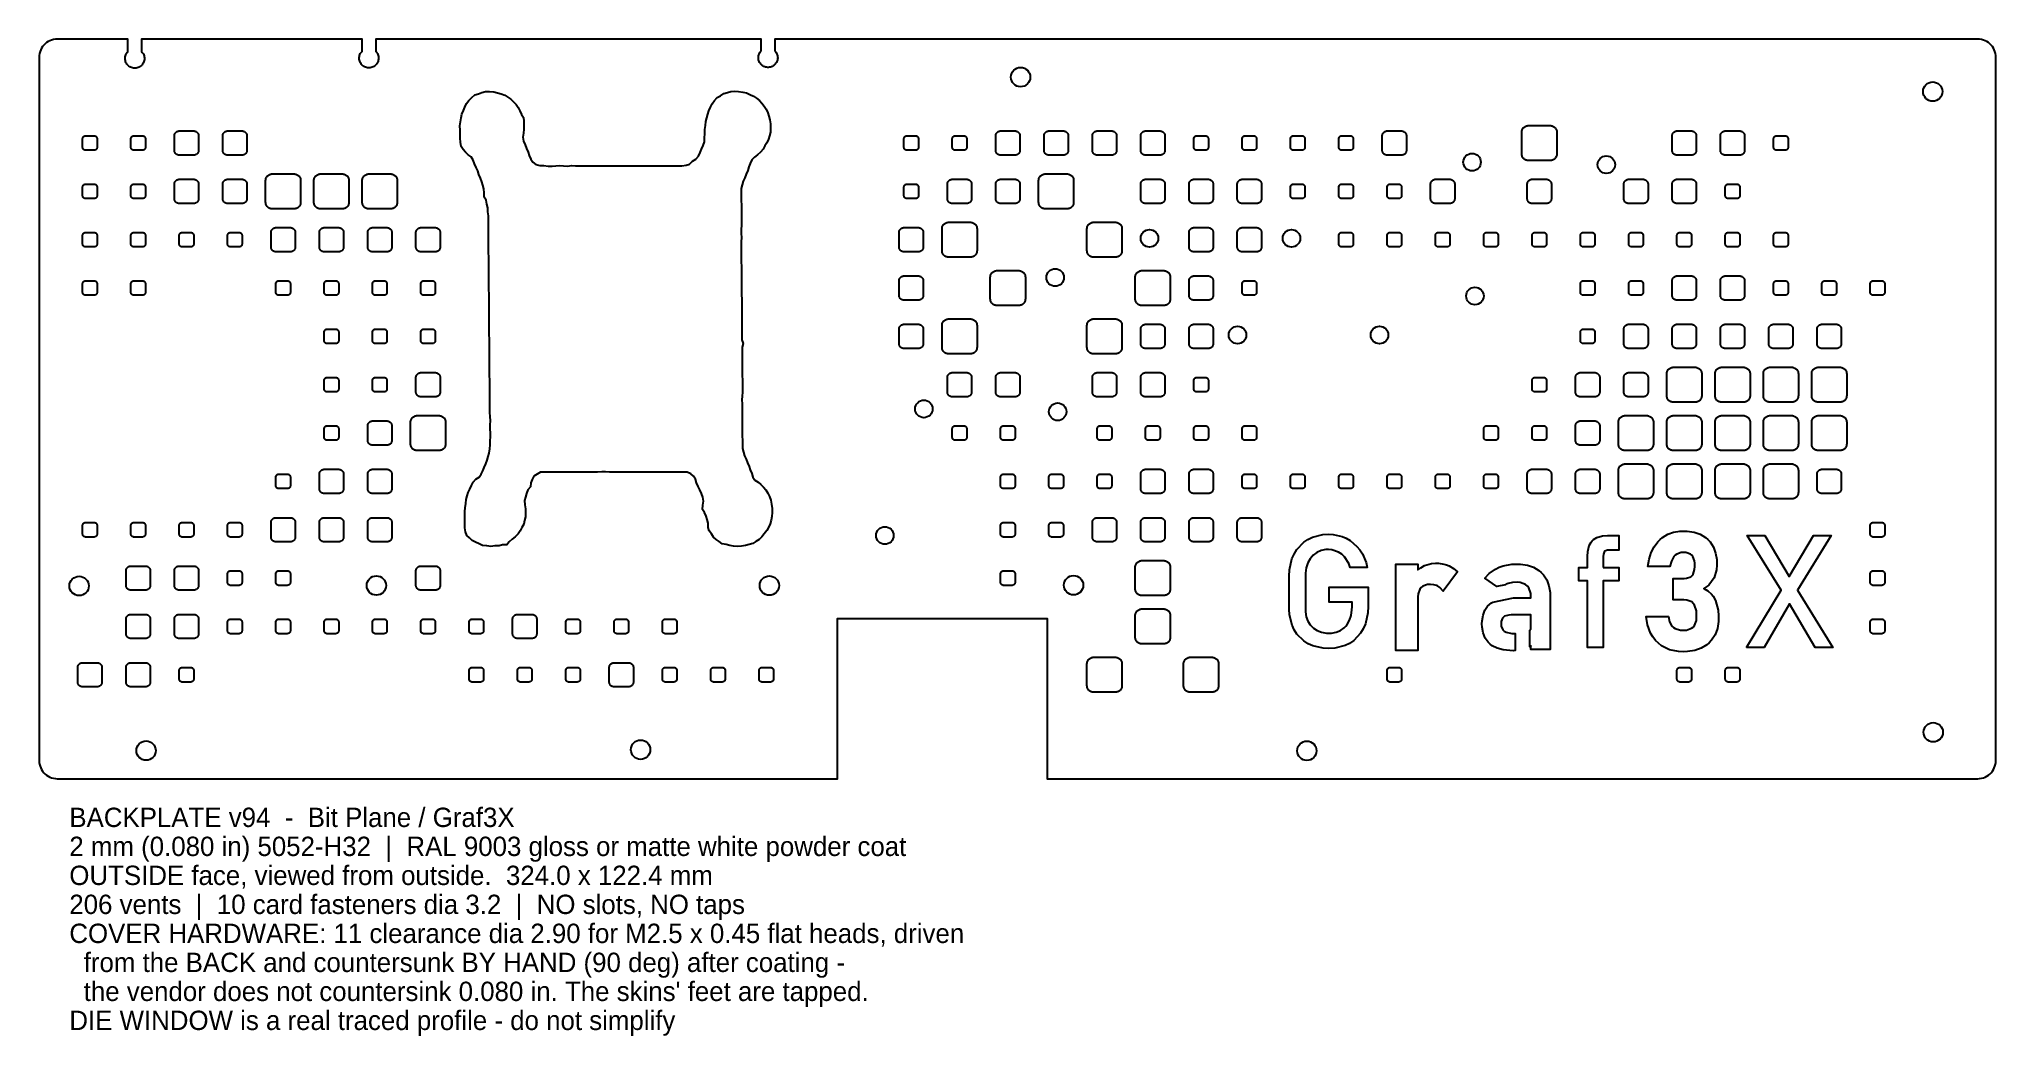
# Model space of a CAD drawing. Header units: millimetres. Extents: x 0 to 324, y -43 to 122.
import ezdxf

# ---------------------------------------------------------------- set-up
doc = ezdxf.new("R2010")
doc.units = ezdxf.units.MM
doc.layers.add('CUT', color=7, linetype='Continuous')
doc.layers.add('NOTES', color=4, linetype='Continuous')

msp = doc.modelspace()

# ---------------------------------------------------------------- texts
at = {"layer": 'NOTES'}
for s, p in [('BACKPLATE v94  -  Bit Plane / Graf3X', (5, -8)), ('2 mm (0.080 in) 5052-H32  |  RAL 9003 gloss or matte white powder coat', (5, -12.8)), ('OUTSIDE face, viewed from outside.  324.0 x 122.4 mm', (5, -17.6)), ('206 vents  |  10 card fasteners dia 3.2  |  NO slots, NO taps', (5, -22.4)), ('COVER HARDWARE: 11 clearance dia 2.90 for M2.5 x 0.45 flat heads, driven', (5, -27.2)), ('  from the BACK and countersunk BY HAND (90 deg) after coating -', (5, -32)), ("  the vendor does not countersink 0.080 in. The skins' feet are tapped.", (5, -36.8)), ('DIE WINDOW is a real traced profile - do not simplify', (5, -41.6))]:
    msp.add_text(s, height=3.2, dxfattribs=at).set_placement(p)

# ---------------------------------------------------------------- linework, layer by layer
at = {"layer": 'CUT'}
for points in [[(3, 0), (132.22, 0), (132.22, 26.5), (166.92, 26.5), (166.92, 0), (321, 0), (321.31, 0.02), (321.62, 0.07), (321.93, 0.15), (322.22, 0.26), (322.5, 0.4), (322.76, 0.57), (323.01, 0.77), (323.23, 0.99), (323.43, 1.24), (323.6, 1.5), (323.74, 1.78), (323.85, 2.07), (323.93, 2.38), (323.98, 2.69), (324, 3), (324, 119.4), (323.98, 119.71), (323.93, 120.02), (323.85, 120.33), (323.74, 120.62), (323.6, 120.9), (323.43, 121.16), (323.23, 121.41), (323.01, 121.63), (322.76, 121.83), (322.5, 122), (322.22, 122.14), (321.93, 122.25), (321.62, 122.33), (321.31, 122.38), (321, 122.4), (121.82, 122.4), (121.82, 120.46), (121.93, 120.34), (122.02, 120.21), (122.11, 120.08), (122.17, 119.93), (122.23, 119.78), (122.26, 119.62), (122.28, 119.46), (122.29, 119.3), (122.28, 119.14), (122.25, 118.99), (122.21, 118.83), (122.15, 118.68), (122.08, 118.54), (121.99, 118.4), (121.89, 118.28), (121.78, 118.16), (121.66, 118.06), (121.53, 117.97), (121.39, 117.89), (121.24, 117.83), (121.09, 117.78), (120.93, 117.75), (120.77, 117.73), (120.61, 117.73), (120.45, 117.75), (120.29, 117.78), (120.14, 117.83), (119.99, 117.89), (119.85, 117.97), (119.72, 118.06), (119.6, 118.16), (119.49, 118.28), (119.39, 118.4), (119.3, 118.54), (119.23, 118.68), (119.17, 118.83), (119.13, 118.99), (119.1, 119.14), (119.09, 119.3), (119.1, 119.46), (119.12, 119.62), (119.15, 119.78), (119.21, 119.93), (119.27, 120.08), (119.36, 120.21), (119.45, 120.34), (119.56, 120.46), (119.56, 122.4), (55.73, 122.4), (55.73, 120.38), (55.84, 120.26), (55.93, 120.13), (56.02, 120), (56.08, 119.85), (56.14, 119.7), (56.17, 119.54), (56.19, 119.38), (56.2, 119.22), (56.19, 119.06), (56.16, 118.91), (56.12, 118.75), (56.06, 118.6), (55.99, 118.46), (55.9, 118.32), (55.8, 118.2), (55.69, 118.08), (55.57, 117.98), (55.44, 117.89), (55.3, 117.81), (55.15, 117.75), (55, 117.7), (54.84, 117.67), (54.68, 117.65), (54.52, 117.65), (54.36, 117.67), (54.2, 117.7), (54.05, 117.75), (53.9, 117.81), (53.76, 117.89), (53.63, 117.98), (53.51, 118.08), (53.4, 118.2), (53.3, 118.32), (53.21, 118.46), (53.14, 118.6), (53.08, 118.75), (53.04, 118.91), (53.01, 119.06), (53, 119.22), (53.01, 119.38), (53.03, 119.54), (53.06, 119.7), (53.12, 119.85), (53.18, 120), (53.27, 120.13), (53.36, 120.26), (53.47, 120.38), (53.47, 122.4), (16.97, 122.4), (16.97, 120.33), (17.08, 120.21), (17.17, 120.08), (17.26, 119.95), (17.32, 119.8), (17.38, 119.65), (17.41, 119.49), (17.43, 119.33), (17.44, 119.17), (17.43, 119.01), (17.4, 118.86), (17.36, 118.7), (17.3, 118.55), (17.23, 118.41), (17.14, 118.27), (17.04, 118.15), (16.93, 118.03), (16.81, 117.93), (16.68, 117.84), (16.54, 117.76), (16.39, 117.7), (16.24, 117.65), (16.08, 117.62), (15.92, 117.6), (15.76, 117.6), (15.6, 117.62), (15.44, 117.65), (15.29, 117.7), (15.14, 117.76), (15, 117.84), (14.87, 117.93), (14.75, 118.03), (14.64, 118.15), (14.54, 118.27), (14.45, 118.41), (14.38, 118.55), (14.32, 118.7), (14.28, 118.86), (14.25, 119.01), (14.24, 119.17), (14.25, 119.33), (14.27, 119.49), (14.3, 119.65), (14.36, 119.8), (14.42, 119.95), (14.51, 120.08), (14.6, 120.21), (14.71, 120.33), (14.71, 122.4), (3, 122.4), (2.69, 122.38), (2.38, 122.33), (2.07, 122.25), (1.78, 122.14), (1.5, 122), (1.24, 121.83), (0.99, 121.63), (0.77, 121.41), (0.57, 121.16), (0.4, 120.9), (0.26, 120.62), (0.15, 120.33), (0.07, 120.02), (0.02, 119.71), (0, 119.4), (0, 3), (0.02, 2.69), (0.07, 2.38), (0.15, 2.07), (0.26, 1.78), (0.4, 1.5), (0.57, 1.24), (0.77, 0.99), (0.99, 0.77), (1.24, 0.57), (1.5, 0.4), (1.78, 0.26), (2.07, 0.15), (2.38, 0.07), (2.69, 0.02)], [(69.7, 106), (69.69, 106.68), (69.69, 107.36), (69.68, 108.04), (69.76, 108.71), (69.88, 109.35), (70, 109.99), (70.25, 110.58), (70.5, 111.17), (70.75, 111.76), (71.17, 112.27), (71.63, 112.74), (72.14, 113.16), (72.73, 113.33), (73.32, 113.58), (73.91, 113.75), (74.59, 113.75), (75.27, 113.67), (75.9, 113.54), (76.5, 113.37), (77.09, 113.12), (77.6, 112.78), (78.11, 112.44), (78.54, 112.02), (78.97, 111.59), (79.31, 111.08), (79.61, 110.53), (79.87, 109.94), (80.21, 109.43), (80.26, 108.8), (80.27, 108.12), (80.23, 107.48), (80.19, 106.85), (80.11, 106.17), (80.2, 105.49), (80.46, 104.9), (80.72, 104.31), (80.98, 103.71), (81.15, 103.12), (81.41, 102.53), (81.76, 102.02), (82.27, 101.68), (82.9, 101.47), (83.58, 101.47), (84.26, 101.38), (84.94, 101.38), (85.57, 101.42), (86.21, 101.47), (86.84, 101.42), (87.48, 101.38), (88.15, 101.47), (88.83, 101.46), (89.51, 101.46), (90.19, 101.46), (90.86, 101.46), (91.54, 101.46), (92.22, 101.46), (92.9, 101.46), (93.57, 101.46), (94.25, 101.46), (94.93, 101.46), (95.61, 101.46), (96.28, 101.46), (96.96, 101.46), (97.64, 101.46), (98.32, 101.46), (98.99, 101.46), (99.67, 101.46), (100.35, 101.46), (101.03, 101.46), (101.7, 101.46), (102.38, 101.46), (103.06, 101.46), (103.73, 101.46), (104.41, 101.46), (105.09, 101.46), (105.77, 101.46), (106.44, 101.46), (107.12, 101.54), (107.71, 101.71), (108.17, 102.18), (108.72, 102.56), (109.18, 103.03), (109.43, 103.62), (109.68, 104.21), (109.93, 104.8), (110.18, 105.4), (110.17, 106.07), (110.25, 106.75), (110.25, 107.43), (110.33, 108.11), (110.41, 108.79), (110.57, 109.38), (110.73, 109.97), (110.9, 110.56), (111.15, 111.16), (111.44, 111.71), (111.82, 112.26), (112.28, 112.72), (112.83, 113.02), (113.37, 113.4), (113.96, 113.57), (114.56, 113.74), (115.19, 113.78), (115.83, 113.74), (116.5, 113.65), (117.1, 113.49), (117.69, 113.23), (118.29, 112.98), (118.8, 112.64), (119.27, 112.26), (119.65, 111.79), (120.04, 111.32), (120.38, 110.82), (120.64, 110.22), (120.81, 109.63), (120.99, 109.04), (121.08, 108.36), (121.08, 107.68), (121.09, 107), (120.93, 106.41), (120.76, 105.82), (120.51, 105.22), (120.18, 104.72), (119.89, 104.17), (119.42, 103.7), (118.96, 103.23), (118.46, 102.89), (118, 102.43), (117.75, 101.84), (117.5, 101.24), (117.33, 100.65), (117.08, 100.06), (116.83, 99.46), (116.59, 98.87), (116.42, 98.28), (116.26, 97.69), (116.26, 97.01), (116.27, 96.33), (116.27, 95.65), (116.28, 94.97), (116.28, 94.3), (116.29, 93.62), (116.3, 92.94), (116.3, 92.26), (116.31, 91.59), (116.23, 90.91), (116.23, 90.23), (116.32, 89.55), (116.25, 88.87), (116.25, 88.2), (116.26, 87.52), (116.26, 86.84), (116.27, 86.16), (116.27, 85.49), (116.28, 84.81), (116.29, 84.13), (116.29, 83.45), (116.3, 82.78), (116.3, 82.1), (116.31, 81.42), (116.31, 80.74), (116.32, 80.06), (116.33, 79.39), (116.33, 78.71), (116.34, 78.03), (116.34, 77.35), (116.35, 76.68), (116.35, 76), (116.36, 75.32), (116.37, 74.64), (116.37, 73.96), (116.38, 73.29), (116.38, 72.61), (116.56, 72.02), (116.39, 71.42), (116.4, 70.75), (116.4, 70.07), (116.41, 69.39), (116.41, 68.71), (116.42, 68.03), (116.43, 67.36), (116.43, 66.68), (116.44, 66), (116.44, 65.32), (116.45, 64.65), (116.45, 63.97), (116.42, 63.33), (116.38, 62.7), (116.39, 62.02), (116.43, 61.38), (116.4, 60.75), (116.4, 60.07), (116.41, 59.39), (116.41, 58.72), (116.42, 58.04), (116.43, 57.36), (116.43, 56.68), (116.44, 56), (116.44, 55.33), (116.45, 54.65), (116.62, 54.06), (116.8, 53.46), (117.06, 52.87), (117.31, 52.28), (117.57, 51.68), (117.75, 51.09), (118.01, 50.5), (118.18, 49.9), (118.52, 49.4), (119.04, 49.06), (119.5, 48.68), (119.93, 48.25), (120.32, 47.79), (120.66, 47.28), (120.92, 46.68), (121.18, 46.09), (121.27, 45.41), (121.36, 44.74), (121.36, 44.06), (121.33, 43.42), (121.2, 42.79), (121.04, 42.19), (120.79, 41.6), (120.5, 41.05), (120.08, 40.54), (119.66, 40.03), (119.2, 39.57), (118.69, 39.23), (118.15, 38.93), (117.55, 38.76), (116.96, 38.59), (116.29, 38.51), (115.61, 38.43), (114.97, 38.47), (114.34, 38.6), (113.74, 38.77), (113.11, 38.89), (112.6, 39.23), (112.13, 39.61), (111.66, 39.99), (111.32, 40.5), (110.97, 41.01), (110.8, 41.6), (110.79, 42.28), (110.62, 42.88), (110.44, 43.47), (110.19, 44.06), (109.84, 44.57), (109.92, 45.25), (110, 45.93), (109.91, 46.6), (109.65, 47.2), (109.39, 47.79), (109.13, 48.38), (108.87, 48.98), (108.7, 49.57), (108.36, 50.08), (107.89, 50.46), (107.29, 50.71), (106.62, 50.71), (105.94, 50.71), (105.26, 50.71), (104.58, 50.71), (103.91, 50.71), (103.23, 50.71), (102.55, 50.71), (101.87, 50.71), (101.2, 50.71), (100.52, 50.71), (99.84, 50.72), (99.16, 50.72), (98.49, 50.72), (97.81, 50.72), (97.13, 50.72), (96.45, 50.72), (95.78, 50.72), (95.1, 50.72), (94.42, 50.72), (93.79, 50.76), (93.15, 50.8), (92.47, 50.72), (91.8, 50.72), (91.12, 50.72), (90.44, 50.72), (89.76, 50.72), (89.09, 50.72), (88.41, 50.72), (87.73, 50.72), (87.06, 50.72), (86.38, 50.72), (85.7, 50.72), (85.02, 50.72), (84.35, 50.72), (83.67, 50.72), (82.99, 50.72), (82.44, 50.42), (81.94, 50.09), (81.65, 49.54), (81.4, 48.94), (81.36, 48.31), (80.94, 47.8), (80.69, 47.21), (80.53, 46.61), (80.36, 46.02), (80.45, 45.34), (80.54, 44.66), (80.55, 43.99), (80.51, 43.35), (80.39, 42.72), (80.23, 42.12), (79.93, 41.57), (79.64, 41.02), (79.31, 40.51), (78.85, 40.05), (78.34, 39.62), (77.84, 39.2), (77.42, 38.69), (76.74, 38.69), (76.15, 38.52), (75.47, 38.52), (74.79, 38.44), (74.12, 38.52), (73.44, 38.61), (72.84, 38.86), (72.25, 39.12), (71.7, 39.42), (71.27, 39.84), (70.84, 40.26), (70.58, 40.86), (70.49, 41.53), (70.49, 42.21), (70.48, 42.89), (70.48, 43.57), (70.51, 44.2), (70.55, 44.84), (70.63, 45.52), (70.71, 46.19), (70.87, 46.79), (71.04, 47.38), (71.33, 47.93), (71.58, 48.52), (71.87, 49.07), (72.29, 49.58), (72.84, 49.88), (73.17, 50.39), (73.46, 50.94), (73.71, 51.53), (73.96, 52.12), (74.21, 52.71), (74.37, 53.31), (74.54, 53.9), (74.62, 54.58), (74.7, 55.26), (74.69, 55.93), (74.73, 56.57), (74.76, 57.2), (74.67, 57.88), (74.67, 58.56), (74.75, 59.24), (74.66, 59.92), (74.65, 60.59), (74.65, 61.27), (74.64, 61.95), (74.63, 62.63), (74.63, 63.3), (74.62, 63.98), (74.62, 64.66), (74.61, 65.34), (74.61, 66.02), (74.6, 66.69), (74.59, 67.37), (74.59, 68.05), (74.58, 68.73), (74.58, 69.4), (74.57, 70.08), (74.57, 70.76), (74.56, 71.44), (74.55, 72.12), (74.55, 72.79), (74.54, 73.47), (74.54, 74.15), (74.53, 74.83), (74.53, 75.5), (74.52, 76.18), (74.52, 76.86), (74.51, 77.54), (74.5, 78.21), (74.5, 78.89), (74.49, 79.57), (74.49, 80.25), (74.48, 80.93), (74.48, 81.6), (74.47, 82.28), (74.46, 82.96), (74.46, 83.64), (74.45, 84.31), (74.45, 84.99), (74.44, 85.67), (74.44, 86.35), (74.43, 87.03), (74.42, 87.7), (74.42, 88.38), (74.41, 89.06), (74.41, 89.74), (74.4, 90.41), (74.4, 91.09), (74.39, 91.77), (74.38, 92.45), (74.38, 93.13), (74.29, 93.8), (74.28, 94.48), (74.11, 95.07), (74.02, 95.75), (73.68, 96.26), (73.67, 96.94), (73.66, 97.62), (73.49, 98.21), (73.32, 98.8), (73.06, 99.39), (72.8, 99.99), (72.62, 100.58), (72.36, 101.17), (72.1, 101.77), (71.85, 102.36), (71.54, 102.91), (71.03, 103.25), (70.61, 103.67), (70.22, 104.14), (69.88, 104.65), (69.79, 105.33)], [(25.68, 103.2), (25.6, 103.2), (23.2, 103.2), (23.12, 103.2), (23.04, 103.22), (22.97, 103.23), (22.89, 103.26), (22.82, 103.29), (22.76, 103.33), (22.69, 103.38), (22.63, 103.43), (22.58, 103.49), (22.53, 103.56), (22.49, 103.62), (22.46, 103.69), (22.43, 103.77), (22.42, 103.84), (22.4, 103.92), (22.4, 104), (22.4, 106.4), (22.4, 106.48), (22.42, 106.56), (22.43, 106.63), (22.46, 106.71), (22.49, 106.78), (22.53, 106.84), (22.58, 106.91), (22.63, 106.97), (22.69, 107.02), (22.76, 107.07), (22.82, 107.11), (22.89, 107.14), (22.97, 107.17), (23.04, 107.18), (23.12, 107.2), (23.2, 107.2), (25.6, 107.2), (25.68, 107.2), (25.76, 107.18), (25.83, 107.17), (25.91, 107.14), (25.98, 107.11), (26.04, 107.07), (26.11, 107.02), (26.17, 106.97), (26.22, 106.91), (26.27, 106.84), (26.31, 106.78), (26.34, 106.71), (26.37, 106.63), (26.38, 106.56), (26.4, 106.48), (26.4, 106.4), (26.4, 104), (26.4, 103.92), (26.38, 103.84), (26.37, 103.77), (26.34, 103.69), (26.31, 103.62), (26.27, 103.56), (26.22, 103.49), (26.17, 103.43), (26.11, 103.38), (26.04, 103.33), (25.98, 103.29), (25.91, 103.26), (25.83, 103.23), (25.76, 103.22)], [(33.68, 103.2), (33.6, 103.2), (31.2, 103.2), (31.12, 103.2), (31.04, 103.22), (30.97, 103.23), (30.89, 103.26), (30.82, 103.29), (30.76, 103.33), (30.69, 103.38), (30.63, 103.43), (30.58, 103.49), (30.53, 103.56), (30.49, 103.62), (30.46, 103.69), (30.43, 103.77), (30.42, 103.84), (30.4, 103.92), (30.4, 104), (30.4, 106.4), (30.4, 106.48), (30.42, 106.56), (30.43, 106.63), (30.46, 106.71), (30.49, 106.78), (30.53, 106.84), (30.58, 106.91), (30.63, 106.97), (30.69, 107.02), (30.76, 107.07), (30.82, 107.11), (30.89, 107.14), (30.97, 107.17), (31.04, 107.18), (31.12, 107.2), (31.2, 107.2), (33.6, 107.2), (33.68, 107.2), (33.76, 107.18), (33.83, 107.17), (33.91, 107.14), (33.98, 107.11), (34.04, 107.07), (34.11, 107.02), (34.17, 106.97), (34.22, 106.91), (34.27, 106.84), (34.31, 106.78), (34.34, 106.71), (34.37, 106.63), (34.38, 106.56), (34.4, 106.48), (34.4, 106.4), (34.4, 104), (34.4, 103.92), (34.38, 103.84), (34.37, 103.77), (34.34, 103.69), (34.31, 103.62), (34.27, 103.56), (34.22, 103.49), (34.17, 103.43), (34.11, 103.38), (34.04, 103.33), (33.98, 103.29), (33.91, 103.26), (33.83, 103.23), (33.76, 103.22)], [(161.6, 103.2), (159.2, 103.2), (159.12, 103.2), (159.04, 103.22), (158.97, 103.23), (158.89, 103.26), (158.82, 103.29), (158.76, 103.33), (158.69, 103.38), (158.63, 103.43), (158.58, 103.49), (158.53, 103.56), (158.49, 103.62), (158.46, 103.69), (158.43, 103.77), (158.42, 103.84), (158.4, 103.92), (158.4, 104), (158.4, 106.4), (158.4, 106.48), (158.42, 106.56), (158.43, 106.63), (158.46, 106.71), (158.49, 106.78), (158.53, 106.84), (158.58, 106.91), (158.63, 106.97), (158.69, 107.02), (158.76, 107.07), (158.82, 107.11), (158.89, 107.14), (158.97, 107.17), (159.04, 107.18), (159.12, 107.2), (159.2, 107.2), (161.6, 107.2), (161.68, 107.2), (161.76, 107.18), (161.83, 107.17), (161.91, 107.14), (161.98, 107.11), (162.04, 107.07), (162.11, 107.02), (162.17, 106.97), (162.22, 106.91), (162.27, 106.84), (162.31, 106.78), (162.34, 106.71), (162.37, 106.63), (162.38, 106.56), (162.4, 106.48), (162.4, 106.4), (162.4, 104), (162.4, 103.92), (162.38, 103.84), (162.37, 103.77), (162.34, 103.69), (162.31, 103.62), (162.27, 103.56), (162.22, 103.49), (162.17, 103.43), (162.11, 103.38), (162.04, 103.33), (161.98, 103.29), (161.91, 103.26), (161.83, 103.23), (161.76, 103.22), (161.68, 103.2)], [(169.68, 103.2), (169.6, 103.2), (167.2, 103.2), (167.12, 103.2), (167.04, 103.22), (166.97, 103.23), (166.89, 103.26), (166.82, 103.29), (166.76, 103.33), (166.69, 103.38), (166.63, 103.43), (166.58, 103.49), (166.53, 103.56), (166.49, 103.62), (166.46, 103.69), (166.43, 103.77), (166.42, 103.84), (166.4, 103.92), (166.4, 104), (166.4, 106.4), (166.4, 106.48), (166.42, 106.56), (166.43, 106.63), (166.46, 106.71), (166.49, 106.78), (166.53, 106.84), (166.58, 106.91), (166.63, 106.97), (166.69, 107.02), (166.76, 107.07), (166.82, 107.11), (166.89, 107.14), (166.97, 107.17), (167.04, 107.18), (167.12, 107.2), (167.2, 107.2), (169.6, 107.2), (169.68, 107.2), (169.76, 107.18), (169.83, 107.17), (169.91, 107.14), (169.98, 107.11), (170.04, 107.07), (170.11, 107.02), (170.17, 106.97), (170.22, 106.91), (170.27, 106.84), (170.31, 106.78), (170.34, 106.71), (170.37, 106.63), (170.38, 106.56), (170.4, 106.48), (170.4, 106.4), (170.4, 104), (170.4, 103.92), (170.38, 103.84), (170.37, 103.77), (170.34, 103.69), (170.31, 103.62), (170.27, 103.56), (170.22, 103.49), (170.17, 103.43), (170.11, 103.38), (170.04, 103.33), (169.98, 103.29), (169.91, 103.26), (169.83, 103.23), (169.76, 103.22)], [(177.68, 103.2), (177.6, 103.2), (175.2, 103.2), (175.12, 103.2), (175.04, 103.22), (174.97, 103.23), (174.89, 103.26), (174.82, 103.29), (174.76, 103.33), (174.69, 103.38), (174.63, 103.43), (174.58, 103.49), (174.53, 103.56), (174.49, 103.62), (174.46, 103.69), (174.43, 103.77), (174.42, 103.84), (174.4, 103.92), (174.4, 104), (174.4, 106.4), (174.4, 106.48), (174.42, 106.56), (174.43, 106.63), (174.46, 106.71), (174.49, 106.78), (174.53, 106.84), (174.58, 106.91), (174.63, 106.97), (174.69, 107.02), (174.76, 107.07), (174.82, 107.11), (174.89, 107.14), (174.97, 107.17), (175.04, 107.18), (175.12, 107.2), (175.2, 107.2), (177.6, 107.2), (177.68, 107.2), (177.76, 107.18), (177.83, 107.17), (177.91, 107.14), (177.98, 107.11), (178.04, 107.07), (178.11, 107.02), (178.17, 106.97), (178.22, 106.91), (178.27, 106.84), (178.31, 106.78), (178.34, 106.71), (178.37, 106.63), (178.38, 106.56), (178.4, 106.48), (178.4, 106.4), (178.4, 104), (178.4, 103.92), (178.38, 103.84), (178.37, 103.77), (178.34, 103.69), (178.31, 103.62), (178.27, 103.56), (178.22, 103.49), (178.17, 103.43), (178.11, 103.38), (178.04, 103.33), (177.98, 103.29), (177.91, 103.26), (177.83, 103.23), (177.76, 103.22)], [(185.6, 103.2), (183.2, 103.2), (183.12, 103.2), (183.04, 103.22), (182.97, 103.23), (182.89, 103.26), (182.82, 103.29), (182.76, 103.33), (182.69, 103.38), (182.63, 103.43), (182.58, 103.49), (182.53, 103.56), (182.49, 103.62), (182.46, 103.69), (182.43, 103.77), (182.42, 103.84), (182.4, 103.92), (182.4, 104), (182.4, 106.4), (182.4, 106.48), (182.42, 106.56), (182.43, 106.63), (182.46, 106.71), (182.49, 106.78), (182.53, 106.84), (182.58, 106.91), (182.63, 106.97), (182.69, 107.02), (182.76, 107.07), (182.82, 107.11), (182.89, 107.14), (182.97, 107.17), (183.04, 107.18), (183.12, 107.2), (183.2, 107.2), (185.6, 107.2), (185.68, 107.2), (185.76, 107.18), (185.83, 107.17), (185.91, 107.14), (185.98, 107.11), (186.04, 107.07), (186.11, 107.02), (186.17, 106.97), (186.22, 106.91), (186.27, 106.84), (186.31, 106.78), (186.34, 106.71), (186.37, 106.63), (186.38, 106.56), (186.4, 106.48), (186.4, 106.4), (186.4, 104), (186.4, 103.92), (186.38, 103.84), (186.37, 103.77), (186.34, 103.69), (186.31, 103.62), (186.27, 103.56), (186.22, 103.49), (186.17, 103.43), (186.11, 103.38), (186.04, 103.33), (185.98, 103.29), (185.91, 103.26), (185.83, 103.23), (185.76, 103.22), (185.68, 103.2)], [(225.6, 103.2), (223.2, 103.2), (223.12, 103.2), (223.04, 103.22), (222.97, 103.23), (222.89, 103.26), (222.82, 103.29), (222.76, 103.33), (222.69, 103.38), (222.63, 103.43), (222.58, 103.49), (222.53, 103.56), (222.49, 103.62), (222.46, 103.69), (222.43, 103.77), (222.42, 103.84), (222.4, 103.92), (222.4, 104), (222.4, 106.4), (222.4, 106.48), (222.42, 106.56), (222.43, 106.63), (222.46, 106.71), (222.49, 106.78), (222.53, 106.84), (222.58, 106.91), (222.63, 106.97), (222.69, 107.02), (222.76, 107.07), (222.82, 107.11), (222.89, 107.14), (222.97, 107.17), (223.04, 107.18), (223.12, 107.2), (223.2, 107.2), (225.6, 107.2), (225.68, 107.2), (225.76, 107.18), (225.83, 107.17), (225.91, 107.14), (225.98, 107.11), (226.04, 107.07), (226.11, 107.02), (226.17, 106.97), (226.22, 106.91), (226.27, 106.84), (226.31, 106.78), (226.34, 106.71), (226.37, 106.63), (226.38, 106.56), (226.4, 106.48), (226.4, 106.4), (226.4, 104), (226.4, 103.92), (226.38, 103.84), (226.37, 103.77), (226.34, 103.69), (226.31, 103.62), (226.27, 103.56), (226.22, 103.49), (226.17, 103.43), (226.11, 103.38), (226.04, 103.33), (225.98, 103.29), (225.91, 103.26), (225.83, 103.23), (225.76, 103.22), (225.68, 103.2)], [(250.31, 102.31), (250.2, 102.3), (246.6, 102.3), (246.49, 102.31), (246.39, 102.32), (246.28, 102.35), (246.18, 102.38), (246.08, 102.43), (245.99, 102.49), (245.9, 102.55), (245.82, 102.62), (245.75, 102.7), (245.69, 102.79), (245.63, 102.88), (245.58, 102.98), (245.55, 103.08), (245.52, 103.19), (245.51, 103.29), (245.5, 103.4), (245.5, 107), (245.51, 107.11), (245.52, 107.21), (245.55, 107.32), (245.58, 107.42), (245.63, 107.52), (245.69, 107.61), (245.75, 107.7), (245.82, 107.78), (245.9, 107.85), (245.99, 107.91), (246.08, 107.97), (246.18, 108.02), (246.28, 108.05), (246.39, 108.08), (246.49, 108.09), (246.6, 108.1), (250.2, 108.1), (250.31, 108.09), (250.41, 108.08), (250.52, 108.05), (250.62, 108.02), (250.72, 107.97), (250.81, 107.91), (250.9, 107.85), (250.98, 107.78), (251.05, 107.7), (251.11, 107.61), (251.17, 107.52), (251.22, 107.42), (251.25, 107.32), (251.28, 107.21), (251.29, 107.11), (251.3, 107), (251.3, 103.4), (251.29, 103.29), (251.28, 103.19), (251.25, 103.08), (251.22, 102.98), (251.17, 102.88), (251.11, 102.79), (251.05, 102.7), (250.98, 102.62), (250.9, 102.55), (250.81, 102.49), (250.72, 102.43), (250.62, 102.38), (250.52, 102.35), (250.41, 102.32)], [(273.6, 103.2), (271.2, 103.2), (271.12, 103.2), (271.04, 103.22), (270.97, 103.23), (270.89, 103.26), (270.82, 103.29), (270.76, 103.33), (270.69, 103.38), (270.63, 103.43), (270.58, 103.49), (270.53, 103.56), (270.49, 103.62), (270.46, 103.69), (270.43, 103.77), (270.42, 103.84), (270.4, 103.92), (270.4, 104), (270.4, 106.4), (270.4, 106.48), (270.42, 106.56), (270.43, 106.63), (270.46, 106.71), (270.49, 106.78), (270.53, 106.84), (270.58, 106.91), (270.63, 106.97), (270.69, 107.02), (270.76, 107.07), (270.82, 107.11), (270.89, 107.14), (270.97, 107.17), (271.04, 107.18), (271.12, 107.2), (271.2, 107.2), (273.6, 107.2), (273.68, 107.2), (273.76, 107.18), (273.83, 107.17), (273.91, 107.14), (273.98, 107.11), (274.04, 107.07), (274.11, 107.02), (274.17, 106.97), (274.22, 106.91), (274.27, 106.84), (274.31, 106.78), (274.34, 106.71), (274.37, 106.63), (274.38, 106.56), (274.4, 106.48), (274.4, 106.4), (274.4, 104), (274.4, 103.92), (274.38, 103.84), (274.37, 103.77), (274.34, 103.69), (274.31, 103.62), (274.27, 103.56), (274.22, 103.49), (274.17, 103.43), (274.11, 103.38), (274.04, 103.33), (273.98, 103.29), (273.91, 103.26), (273.83, 103.23), (273.76, 103.22), (273.68, 103.2)], [(281.6, 103.2), (279.2, 103.2), (279.12, 103.2), (279.04, 103.22), (278.97, 103.23), (278.89, 103.26), (278.82, 103.29), (278.76, 103.33), (278.69, 103.38), (278.63, 103.43), (278.58, 103.49), (278.53, 103.56), (278.49, 103.62), (278.46, 103.69), (278.43, 103.77), (278.42, 103.84), (278.4, 103.92), (278.4, 104), (278.4, 106.4), (278.4, 106.48), (278.42, 106.56), (278.43, 106.63), (278.46, 106.71), (278.49, 106.78), (278.53, 106.84), (278.58, 106.91), (278.63, 106.97), (278.69, 107.02), (278.76, 107.07), (278.82, 107.11), (278.89, 107.14), (278.97, 107.17), (279.04, 107.18), (279.12, 107.2), (279.2, 107.2), (281.6, 107.2), (281.68, 107.2), (281.76, 107.18), (281.83, 107.17), (281.91, 107.14), (281.98, 107.11), (282.04, 107.07), (282.11, 107.02), (282.17, 106.97), (282.22, 106.91), (282.27, 106.84), (282.31, 106.78), (282.34, 106.71), (282.37, 106.63), (282.38, 106.56), (282.4, 106.48), (282.4, 106.4), (282.4, 104), (282.4, 103.92), (282.38, 103.84), (282.37, 103.77), (282.34, 103.69), (282.31, 103.62), (282.27, 103.56), (282.22, 103.49), (282.17, 103.43), (282.11, 103.38), (282.04, 103.33), (281.98, 103.29), (281.91, 103.26), (281.83, 103.23), (281.76, 103.22), (281.68, 103.2)], [(9.1, 104), (7.7, 104), (7.65, 104), (7.6, 104.01), (7.55, 104.02), (7.51, 104.04), (7.46, 104.06), (7.42, 104.08), (7.38, 104.11), (7.35, 104.15), (7.31, 104.18), (7.28, 104.22), (7.26, 104.26), (7.24, 104.31), (7.22, 104.35), (7.21, 104.4), (7.2, 104.45), (7.2, 104.5), (7.2, 105.9), (7.2, 105.95), (7.21, 106), (7.22, 106.05), (7.24, 106.09), (7.26, 106.14), (7.28, 106.18), (7.31, 106.22), (7.35, 106.25), (7.38, 106.29), (7.42, 106.32), (7.46, 106.34), (7.51, 106.36), (7.55, 106.38), (7.6, 106.39), (7.65, 106.4), (7.7, 106.4), (9.1, 106.4), (9.15, 106.4), (9.2, 106.39), (9.25, 106.38), (9.29, 106.36), (9.34, 106.34), (9.38, 106.32), (9.42, 106.29), (9.45, 106.25), (9.49, 106.22), (9.52, 106.18), (9.54, 106.14), (9.56, 106.09), (9.58, 106.05), (9.59, 106), (9.6, 105.95), (9.6, 105.9), (9.6, 104.5), (9.6, 104.45), (9.59, 104.4), (9.58, 104.35), (9.56, 104.31), (9.54, 104.26), (9.52, 104.22), (9.49, 104.18), (9.45, 104.15), (9.42, 104.11), (9.38, 104.08), (9.34, 104.06), (9.29, 104.04), (9.25, 104.02), (9.2, 104.01), (9.15, 104)], [(17.15, 104), (17.1, 104), (15.7, 104), (15.65, 104), (15.6, 104.01), (15.55, 104.02), (15.51, 104.04), (15.46, 104.06), (15.42, 104.08), (15.38, 104.11), (15.35, 104.15), (15.31, 104.18), (15.28, 104.22), (15.26, 104.26), (15.24, 104.31), (15.22, 104.35), (15.21, 104.4), (15.2, 104.45), (15.2, 104.5), (15.2, 105.9), (15.2, 105.95), (15.21, 106), (15.22, 106.05), (15.24, 106.09), (15.26, 106.14), (15.28, 106.18), (15.31, 106.22), (15.35, 106.25), (15.38, 106.29), (15.42, 106.32), (15.46, 106.34), (15.51, 106.36), (15.55, 106.38), (15.6, 106.39), (15.65, 106.4), (15.7, 106.4), (17.1, 106.4), (17.15, 106.4), (17.2, 106.39), (17.25, 106.38), (17.29, 106.36), (17.34, 106.34), (17.38, 106.32), (17.42, 106.29), (17.45, 106.25), (17.49, 106.22), (17.52, 106.18), (17.54, 106.14), (17.56, 106.09), (17.58, 106.05), (17.59, 106), (17.6, 105.95), (17.6, 105.9), (17.6, 104.5), (17.6, 104.45), (17.59, 104.4), (17.58, 104.35), (17.56, 104.31), (17.54, 104.26), (17.52, 104.22), (17.49, 104.18), (17.45, 104.15), (17.42, 104.11), (17.38, 104.08), (17.34, 104.06), (17.29, 104.04), (17.25, 104.02), (17.2, 104.01)], [(145.1, 104), (143.7, 104), (143.65, 104), (143.6, 104.01), (143.55, 104.02), (143.51, 104.04), (143.46, 104.06), (143.42, 104.08), (143.38, 104.11), (143.35, 104.15), (143.31, 104.18), (143.28, 104.22), (143.26, 104.26), (143.24, 104.31), (143.22, 104.35), (143.21, 104.4), (143.2, 104.45), (143.2, 104.5), (143.2, 105.9), (143.2, 105.95), (143.21, 106), (143.22, 106.05), (143.24, 106.09), (143.26, 106.14), (143.28, 106.18), (143.31, 106.22), (143.35, 106.25), (143.38, 106.29), (143.42, 106.32), (143.46, 106.34), (143.51, 106.36), (143.55, 106.38), (143.6, 106.39), (143.65, 106.4), (143.7, 106.4), (145.1, 106.4), (145.15, 106.4), (145.2, 106.39), (145.25, 106.38), (145.29, 106.36), (145.34, 106.34), (145.38, 106.32), (145.42, 106.29), (145.45, 106.25), (145.49, 106.22), (145.52, 106.18), (145.54, 106.14), (145.56, 106.09), (145.58, 106.05), (145.59, 106), (145.6, 105.95), (145.6, 105.9), (145.6, 104.5), (145.6, 104.45), (145.59, 104.4), (145.58, 104.35), (145.56, 104.31), (145.54, 104.26), (145.52, 104.22), (145.49, 104.18), (145.45, 104.15), (145.42, 104.11), (145.38, 104.08), (145.34, 104.06), (145.29, 104.04), (145.25, 104.02), (145.2, 104.01), (145.15, 104)], [(153.15, 104), (153.1, 104), (151.7, 104), (151.65, 104), (151.6, 104.01), (151.55, 104.02), (151.51, 104.04), (151.46, 104.06), (151.42, 104.08), (151.38, 104.11), (151.35, 104.15), (151.31, 104.18), (151.28, 104.22), (151.26, 104.26), (151.24, 104.31), (151.22, 104.35), (151.21, 104.4), (151.2, 104.45), (151.2, 104.5), (151.2, 105.9), (151.2, 105.95), (151.21, 106), (151.22, 106.05), (151.24, 106.09), (151.26, 106.14), (151.28, 106.18), (151.31, 106.22), (151.35, 106.25), (151.38, 106.29), (151.42, 106.32), (151.46, 106.34), (151.51, 106.36), (151.55, 106.38), (151.6, 106.39), (151.65, 106.4), (151.7, 106.4), (153.1, 106.4), (153.15, 106.4), (153.2, 106.39), (153.25, 106.38), (153.29, 106.36), (153.34, 106.34), (153.38, 106.32), (153.42, 106.29), (153.45, 106.25), (153.49, 106.22), (153.52, 106.18), (153.54, 106.14), (153.56, 106.09), (153.58, 106.05), (153.59, 106), (153.6, 105.95), (153.6, 105.9), (153.6, 104.5), (153.6, 104.45), (153.59, 104.4), (153.58, 104.35), (153.56, 104.31), (153.54, 104.26), (153.52, 104.22), (153.49, 104.18), (153.45, 104.15), (153.42, 104.11), (153.38, 104.08), (153.34, 104.06), (153.29, 104.04), (153.25, 104.02), (153.2, 104.01)], [(193.1, 104), (191.7, 104), (191.65, 104), (191.6, 104.01), (191.55, 104.02), (191.51, 104.04), (191.46, 104.06), (191.42, 104.08), (191.38, 104.11), (191.35, 104.15), (191.31, 104.18), (191.28, 104.22), (191.26, 104.26), (191.24, 104.31), (191.22, 104.35), (191.21, 104.4), (191.2, 104.45), (191.2, 104.5), (191.2, 105.9), (191.2, 105.95), (191.21, 106), (191.22, 106.05), (191.24, 106.09), (191.26, 106.14), (191.28, 106.18), (191.31, 106.22), (191.35, 106.25), (191.38, 106.29), (191.42, 106.32), (191.46, 106.34), (191.51, 106.36), (191.55, 106.38), (191.6, 106.39), (191.65, 106.4), (191.7, 106.4), (193.1, 106.4), (193.15, 106.4), (193.2, 106.39), (193.25, 106.38), (193.29, 106.36), (193.34, 106.34), (193.38, 106.32), (193.42, 106.29), (193.45, 106.25), (193.49, 106.22), (193.52, 106.18), (193.54, 106.14), (193.56, 106.09), (193.58, 106.05), (193.59, 106), (193.6, 105.95), (193.6, 105.9), (193.6, 104.5), (193.6, 104.45), (193.59, 104.4), (193.58, 104.35), (193.56, 104.31), (193.54, 104.26), (193.52, 104.22), (193.49, 104.18), (193.45, 104.15), (193.42, 104.11), (193.38, 104.08), (193.34, 104.06), (193.29, 104.04), (193.25, 104.02), (193.2, 104.01), (193.15, 104)], [(201.1, 104), (199.7, 104), (199.65, 104), (199.6, 104.01), (199.55, 104.02), (199.51, 104.04), (199.46, 104.06), (199.42, 104.08), (199.38, 104.11), (199.35, 104.15), (199.31, 104.18), (199.28, 104.22), (199.26, 104.26), (199.24, 104.31), (199.22, 104.35), (199.21, 104.4), (199.2, 104.45), (199.2, 104.5), (199.2, 105.9), (199.2, 105.95), (199.21, 106), (199.22, 106.05), (199.24, 106.09), (199.26, 106.14), (199.28, 106.18), (199.31, 106.22), (199.35, 106.25), (199.38, 106.29), (199.42, 106.32), (199.46, 106.34), (199.51, 106.36), (199.55, 106.38), (199.6, 106.39), (199.65, 106.4), (199.7, 106.4), (201.1, 106.4), (201.15, 106.4), (201.2, 106.39), (201.25, 106.38), (201.29, 106.36), (201.34, 106.34), (201.38, 106.32), (201.42, 106.29), (201.45, 106.25), (201.49, 106.22), (201.52, 106.18), (201.54, 106.14), (201.56, 106.09), (201.58, 106.05), (201.59, 106), (201.6, 105.95), (201.6, 105.9), (201.6, 104.5), (201.6, 104.45), (201.59, 104.4), (201.58, 104.35), (201.56, 104.31), (201.54, 104.26), (201.52, 104.22), (201.49, 104.18), (201.45, 104.15), (201.42, 104.11), (201.38, 104.08), (201.34, 104.06), (201.29, 104.04), (201.25, 104.02), (201.2, 104.01), (201.15, 104)], [(209.1, 104), (207.7, 104), (207.65, 104), (207.6, 104.01), (207.55, 104.02), (207.51, 104.04), (207.46, 104.06), (207.42, 104.08), (207.38, 104.11), (207.35, 104.15), (207.31, 104.18), (207.28, 104.22), (207.26, 104.26), (207.24, 104.31), (207.22, 104.35), (207.21, 104.4), (207.2, 104.45), (207.2, 104.5), (207.2, 105.9), (207.2, 105.95), (207.21, 106), (207.22, 106.05), (207.24, 106.09), (207.26, 106.14), (207.28, 106.18), (207.31, 106.22), (207.35, 106.25), (207.38, 106.29), (207.42, 106.32), (207.46, 106.34), (207.51, 106.36), (207.55, 106.38), (207.6, 106.39), (207.65, 106.4), (207.7, 106.4), (209.1, 106.4), (209.15, 106.4), (209.2, 106.39), (209.25, 106.38), (209.29, 106.36), (209.34, 106.34), (209.38, 106.32), (209.42, 106.29), (209.45, 106.25), (209.49, 106.22), (209.52, 106.18), (209.54, 106.14), (209.56, 106.09), (209.58, 106.05), (209.59, 106), (209.6, 105.95), (209.6, 105.9), (209.6, 104.5), (209.6, 104.45), (209.59, 104.4), (209.58, 104.35), (209.56, 104.31), (209.54, 104.26), (209.52, 104.22), (209.49, 104.18), (209.45, 104.15), (209.42, 104.11), (209.38, 104.08), (209.34, 104.06), (209.29, 104.04), (209.25, 104.02), (209.2, 104.01), (209.15, 104)], [(217.1, 104), (215.7, 104), (215.65, 104), (215.6, 104.01), (215.55, 104.02), (215.51, 104.04), (215.46, 104.06), (215.42, 104.08), (215.38, 104.11), (215.35, 104.15), (215.31, 104.18), (215.28, 104.22), (215.26, 104.26), (215.24, 104.31), (215.22, 104.35), (215.21, 104.4), (215.2, 104.45), (215.2, 104.5), (215.2, 105.9), (215.2, 105.95), (215.21, 106), (215.22, 106.05), (215.24, 106.09), (215.26, 106.14), (215.28, 106.18), (215.31, 106.22), (215.35, 106.25), (215.38, 106.29), (215.42, 106.32), (215.46, 106.34), (215.51, 106.36), (215.55, 106.38), (215.6, 106.39), (215.65, 106.4), (215.7, 106.4), (217.1, 106.4), (217.15, 106.4), (217.2, 106.39), (217.25, 106.38), (217.29, 106.36), (217.34, 106.34), (217.38, 106.32), (217.42, 106.29), (217.45, 106.25), (217.49, 106.22), (217.52, 106.18), (217.54, 106.14), (217.56, 106.09), (217.58, 106.05), (217.59, 106), (217.6, 105.95), (217.6, 105.9), (217.6, 104.5), (217.6, 104.45), (217.59, 104.4), (217.58, 104.35), (217.56, 104.31), (217.54, 104.26), (217.52, 104.22), (217.49, 104.18), (217.45, 104.15), (217.42, 104.11), (217.38, 104.08), (217.34, 104.06), (217.29, 104.04), (217.25, 104.02), (217.2, 104.01), (217.15, 104)], [(289.1, 104), (287.7, 104), (287.65, 104), (287.6, 104.01), (287.55, 104.02), (287.51, 104.04), (287.46, 104.06), (287.42, 104.08), (287.38, 104.11), (287.35, 104.15), (287.31, 104.18), (287.28, 104.22), (287.26, 104.26), (287.24, 104.31), (287.22, 104.35), (287.21, 104.4), (287.2, 104.45), (287.2, 104.5), (287.2, 105.9), (287.2, 105.95), (287.21, 106), (287.22, 106.05), (287.24, 106.09), (287.26, 106.14), (287.28, 106.18), (287.31, 106.22), (287.35, 106.25), (287.38, 106.29), (287.42, 106.32), (287.46, 106.34), (287.51, 106.36), (287.55, 106.38), (287.6, 106.39), (287.65, 106.4), (287.7, 106.4), (289.1, 106.4), (289.15, 106.4), (289.2, 106.39), (289.25, 106.38), (289.29, 106.36), (289.34, 106.34), (289.38, 106.32), (289.42, 106.29), (289.45, 106.25), (289.49, 106.22), (289.52, 106.18), (289.54, 106.14), (289.56, 106.09), (289.58, 106.05), (289.59, 106), (289.6, 105.95), (289.6, 105.9), (289.6, 104.5), (289.6, 104.45), (289.59, 104.4), (289.58, 104.35), (289.56, 104.31), (289.54, 104.26), (289.52, 104.22), (289.49, 104.18), (289.45, 104.15), (289.42, 104.11), (289.38, 104.08), (289.34, 104.06), (289.29, 104.04), (289.25, 104.02), (289.2, 104.01), (289.15, 104)], [(9.1, 96), (7.7, 96), (7.65, 96), (7.6, 96.01), (7.55, 96.02), (7.51, 96.04), (7.46, 96.06), (7.42, 96.08), (7.38, 96.11), (7.35, 96.15), (7.31, 96.18), (7.28, 96.22), (7.26, 96.26), (7.24, 96.31), (7.22, 96.35), (7.21, 96.4), (7.2, 96.45), (7.2, 96.5), (7.2, 97.9), (7.2, 97.95), (7.21, 98), (7.22, 98.05), (7.24, 98.09), (7.26, 98.14), (7.28, 98.18), (7.31, 98.22), (7.35, 98.25), (7.38, 98.29), (7.42, 98.32), (7.46, 98.34), (7.51, 98.36), (7.55, 98.38), (7.6, 98.39), (7.65, 98.4), (7.7, 98.4), (9.1, 98.4), (9.15, 98.4), (9.2, 98.39), (9.25, 98.38), (9.29, 98.36), (9.34, 98.34), (9.38, 98.32), (9.42, 98.29), (9.45, 98.25), (9.49, 98.22), (9.52, 98.18), (9.54, 98.14), (9.56, 98.09), (9.58, 98.05), (9.59, 98), (9.6, 97.95), (9.6, 97.9), (9.6, 96.5), (9.6, 96.45), (9.59, 96.4), (9.58, 96.35), (9.56, 96.31), (9.54, 96.26), (9.52, 96.22), (9.49, 96.18), (9.45, 96.15), (9.42, 96.11), (9.38, 96.08), (9.34, 96.06), (9.29, 96.04), (9.25, 96.02), (9.2, 96.01), (9.15, 96)], [(17.1, 96), (15.7, 96), (15.65, 96), (15.6, 96.01), (15.55, 96.02), (15.51, 96.04), (15.46, 96.06), (15.42, 96.08), (15.38, 96.11), (15.35, 96.15), (15.31, 96.18), (15.28, 96.22), (15.26, 96.26), (15.24, 96.31), (15.22, 96.35), (15.21, 96.4), (15.2, 96.45), (15.2, 96.5), (15.2, 97.9), (15.2, 97.95), (15.21, 98), (15.22, 98.05), (15.24, 98.09), (15.26, 98.14), (15.28, 98.18), (15.31, 98.22), (15.35, 98.25), (15.38, 98.29), (15.42, 98.32), (15.46, 98.34), (15.51, 98.36), (15.55, 98.38), (15.6, 98.39), (15.65, 98.4), (15.7, 98.4), (17.1, 98.4), (17.15, 98.4), (17.2, 98.39), (17.25, 98.38), (17.29, 98.36), (17.34, 98.34), (17.38, 98.32), (17.42, 98.29), (17.45, 98.25), (17.49, 98.22), (17.52, 98.18), (17.54, 98.14), (17.56, 98.09), (17.58, 98.05), (17.59, 98), (17.6, 97.95), (17.6, 97.9), (17.6, 96.5), (17.6, 96.45), (17.59, 96.4), (17.58, 96.35), (17.56, 96.31), (17.54, 96.26), (17.52, 96.22), (17.49, 96.18), (17.45, 96.15), (17.42, 96.11), (17.38, 96.08), (17.34, 96.06), (17.29, 96.04), (17.25, 96.02), (17.2, 96.01), (17.15, 96)], [(25.68, 95.2), (25.6, 95.2), (23.2, 95.2), (23.12, 95.2), (23.04, 95.22), (22.97, 95.23), (22.89, 95.26), (22.82, 95.29), (22.76, 95.33), (22.69, 95.38), (22.63, 95.43), (22.58, 95.49), (22.53, 95.56), (22.49, 95.62), (22.46, 95.69), (22.43, 95.77), (22.42, 95.84), (22.4, 95.92), (22.4, 96), (22.4, 98.4), (22.4, 98.48), (22.42, 98.56), (22.43, 98.63), (22.46, 98.71), (22.49, 98.78), (22.53, 98.84), (22.58, 98.91), (22.63, 98.97), (22.69, 99.02), (22.76, 99.07), (22.82, 99.11), (22.89, 99.14), (22.97, 99.17), (23.04, 99.18), (23.12, 99.2), (23.2, 99.2), (25.6, 99.2), (25.68, 99.2), (25.76, 99.18), (25.83, 99.17), (25.91, 99.14), (25.98, 99.11), (26.04, 99.07), (26.11, 99.02), (26.17, 98.97), (26.22, 98.91), (26.27, 98.84), (26.31, 98.78), (26.34, 98.71), (26.37, 98.63), (26.38, 98.56), (26.4, 98.48), (26.4, 98.4), (26.4, 96), (26.4, 95.92), (26.38, 95.84), (26.37, 95.77), (26.34, 95.69), (26.31, 95.62), (26.27, 95.56), (26.22, 95.49), (26.17, 95.43), (26.11, 95.38), (26.04, 95.33), (25.98, 95.29), (25.91, 95.26), (25.83, 95.23), (25.76, 95.22)], [(33.6, 95.2), (31.2, 95.2), (31.12, 95.2), (31.04, 95.22), (30.97, 95.23), (30.89, 95.26), (30.82, 95.29), (30.76, 95.33), (30.69, 95.38), (30.63, 95.43), (30.58, 95.49), (30.53, 95.56), (30.49, 95.62), (30.46, 95.69), (30.43, 95.77), (30.42, 95.84), (30.4, 95.92), (30.4, 96), (30.4, 98.4), (30.4, 98.48), (30.42, 98.56), (30.43, 98.63), (30.46, 98.71), (30.49, 98.78), (30.53, 98.84), (30.58, 98.91), (30.63, 98.97), (30.69, 99.02), (30.76, 99.07), (30.82, 99.11), (30.89, 99.14), (30.97, 99.17), (31.04, 99.18), (31.12, 99.2), (31.2, 99.2), (33.6, 99.2), (33.68, 99.2), (33.76, 99.18), (33.83, 99.17), (33.91, 99.14), (33.98, 99.11), (34.04, 99.07), (34.11, 99.02), (34.17, 98.97), (34.22, 98.91), (34.27, 98.84), (34.31, 98.78), (34.34, 98.71), (34.37, 98.63), (34.38, 98.56), (34.4, 98.48), (34.4, 98.4), (34.4, 96), (34.4, 95.92), (34.38, 95.84), (34.37, 95.77), (34.34, 95.69), (34.31, 95.62), (34.27, 95.56), (34.22, 95.49), (34.17, 95.43), (34.11, 95.38), (34.04, 95.33), (33.98, 95.29), (33.91, 95.26), (33.83, 95.23), (33.76, 95.22), (33.68, 95.2)], [(42.2, 94.3), (38.6, 94.3), (38.49, 94.31), (38.39, 94.32), (38.28, 94.35), (38.18, 94.38), (38.08, 94.43), (37.99, 94.49), (37.9, 94.55), (37.82, 94.62), (37.75, 94.7), (37.69, 94.79), (37.63, 94.88), (37.58, 94.98), (37.55, 95.08), (37.52, 95.19), (37.51, 95.29), (37.5, 95.4), (37.5, 99), (37.51, 99.11), (37.52, 99.21), (37.55, 99.32), (37.58, 99.42), (37.63, 99.52), (37.69, 99.61), (37.75, 99.7), (37.82, 99.78), (37.9, 99.85), (37.99, 99.91), (38.08, 99.97), (38.18, 100.02), (38.28, 100.05), (38.39, 100.08), (38.49, 100.09), (38.6, 100.1), (42.2, 100.1), (42.31, 100.09), (42.41, 100.08), (42.52, 100.05), (42.62, 100.02), (42.72, 99.97), (42.81, 99.91), (42.9, 99.85), (42.98, 99.78), (43.05, 99.7), (43.11, 99.61), (43.17, 99.52), (43.22, 99.42), (43.25, 99.32), (43.28, 99.21), (43.29, 99.11), (43.3, 99), (43.3, 95.4), (43.29, 95.29), (43.28, 95.19), (43.25, 95.08), (43.22, 94.98), (43.17, 94.88), (43.11, 94.79), (43.05, 94.7), (42.98, 94.62), (42.9, 94.55), (42.81, 94.49), (42.72, 94.43), (42.62, 94.38), (42.52, 94.35), (42.41, 94.32), (42.31, 94.31)], [(50.2, 94.3), (46.6, 94.3), (46.49, 94.31), (46.39, 94.32), (46.28, 94.35), (46.18, 94.38), (46.08, 94.43), (45.99, 94.49), (45.9, 94.55), (45.82, 94.62), (45.75, 94.7), (45.69, 94.79), (45.63, 94.88), (45.58, 94.98), (45.55, 95.08), (45.52, 95.19), (45.51, 95.29), (45.5, 95.4), (45.5, 99), (45.51, 99.11), (45.52, 99.21), (45.55, 99.32), (45.58, 99.42), (45.63, 99.52), (45.69, 99.61), (45.75, 99.7), (45.82, 99.78), (45.9, 99.85), (45.99, 99.91), (46.08, 99.97), (46.18, 100.02), (46.28, 100.05), (46.39, 100.08), (46.49, 100.09), (46.6, 100.1), (50.2, 100.1), (50.31, 100.09), (50.41, 100.08), (50.52, 100.05), (50.62, 100.02), (50.72, 99.97), (50.81, 99.91), (50.9, 99.85), (50.98, 99.78), (51.05, 99.7), (51.11, 99.61), (51.17, 99.52), (51.22, 99.42), (51.25, 99.32), (51.28, 99.21), (51.29, 99.11), (51.3, 99), (51.3, 95.4), (51.29, 95.29), (51.28, 95.19), (51.25, 95.08), (51.22, 94.98), (51.17, 94.88), (51.11, 94.79), (51.05, 94.7), (50.98, 94.62), (50.9, 94.55), (50.81, 94.49), (50.72, 94.43), (50.62, 94.38), (50.52, 94.35), (50.41, 94.32), (50.31, 94.31)], [(58.31, 94.31), (58.2, 94.3), (54.6, 94.3), (54.49, 94.31), (54.39, 94.32), (54.28, 94.35), (54.18, 94.38), (54.08, 94.43), (53.99, 94.49), (53.9, 94.55), (53.82, 94.62), (53.75, 94.7), (53.69, 94.79), (53.63, 94.88), (53.58, 94.98), (53.55, 95.08), (53.52, 95.19), (53.51, 95.29), (53.5, 95.4), (53.5, 99), (53.51, 99.11), (53.52, 99.21), (53.55, 99.32), (53.58, 99.42), (53.63, 99.52), (53.69, 99.61), (53.75, 99.7), (53.82, 99.78), (53.9, 99.85), (53.99, 99.91), (54.08, 99.97), (54.18, 100.02), (54.28, 100.05), (54.39, 100.08), (54.49, 100.09), (54.6, 100.1), (58.2, 100.1), (58.31, 100.09), (58.41, 100.08), (58.52, 100.05), (58.62, 100.02), (58.72, 99.97), (58.81, 99.91), (58.9, 99.85), (58.98, 99.78), (59.05, 99.7), (59.11, 99.61), (59.17, 99.52), (59.22, 99.42), (59.25, 99.32), (59.28, 99.21), (59.29, 99.11), (59.3, 99), (59.3, 95.4), (59.29, 95.29), (59.28, 95.19), (59.25, 95.08), (59.22, 94.98), (59.17, 94.88), (59.11, 94.79), (59.05, 94.7), (58.98, 94.62), (58.9, 94.55), (58.81, 94.49), (58.72, 94.43), (58.62, 94.38), (58.52, 94.35), (58.41, 94.32)], [(145.15, 96), (145.1, 96), (143.7, 96), (143.65, 96), (143.6, 96.01), (143.55, 96.02), (143.51, 96.04), (143.46, 96.06), (143.42, 96.08), (143.38, 96.11), (143.35, 96.15), (143.31, 96.18), (143.28, 96.22), (143.26, 96.26), (143.24, 96.31), (143.22, 96.35), (143.21, 96.4), (143.2, 96.45), (143.2, 96.5), (143.2, 97.9), (143.2, 97.95), (143.21, 98), (143.22, 98.05), (143.24, 98.09), (143.26, 98.14), (143.28, 98.18), (143.31, 98.22), (143.35, 98.25), (143.38, 98.29), (143.42, 98.32), (143.46, 98.34), (143.51, 98.36), (143.55, 98.38), (143.6, 98.39), (143.65, 98.4), (143.7, 98.4), (145.1, 98.4), (145.15, 98.4), (145.2, 98.39), (145.25, 98.38), (145.29, 98.36), (145.34, 98.34), (145.38, 98.32), (145.42, 98.29), (145.45, 98.25), (145.49, 98.22), (145.52, 98.18), (145.54, 98.14), (145.56, 98.09), (145.58, 98.05), (145.59, 98), (145.6, 97.95), (145.6, 97.9), (145.6, 96.5), (145.6, 96.45), (145.59, 96.4), (145.58, 96.35), (145.56, 96.31), (145.54, 96.26), (145.52, 96.22), (145.49, 96.18), (145.45, 96.15), (145.42, 96.11), (145.38, 96.08), (145.34, 96.06), (145.29, 96.04), (145.25, 96.02), (145.2, 96.01)], [(153.6, 95.2), (151.2, 95.2), (151.12, 95.2), (151.04, 95.22), (150.97, 95.23), (150.89, 95.26), (150.82, 95.29), (150.76, 95.33), (150.69, 95.38), (150.63, 95.43), (150.58, 95.49), (150.53, 95.56), (150.49, 95.62), (150.46, 95.69), (150.43, 95.77), (150.42, 95.84), (150.4, 95.92), (150.4, 96), (150.4, 98.4), (150.4, 98.48), (150.42, 98.56), (150.43, 98.63), (150.46, 98.71), (150.49, 98.78), (150.53, 98.84), (150.58, 98.91), (150.63, 98.97), (150.69, 99.02), (150.76, 99.07), (150.82, 99.11), (150.89, 99.14), (150.97, 99.17), (151.04, 99.18), (151.12, 99.2), (151.2, 99.2), (153.6, 99.2), (153.68, 99.2), (153.76, 99.18), (153.83, 99.17), (153.91, 99.14), (153.98, 99.11), (154.04, 99.07), (154.11, 99.02), (154.17, 98.97), (154.22, 98.91), (154.27, 98.84), (154.31, 98.78), (154.34, 98.71), (154.37, 98.63), (154.38, 98.56), (154.4, 98.48), (154.4, 98.4), (154.4, 96), (154.4, 95.92), (154.38, 95.84), (154.37, 95.77), (154.34, 95.69), (154.31, 95.62), (154.27, 95.56), (154.22, 95.49), (154.17, 95.43), (154.11, 95.38), (154.04, 95.33), (153.98, 95.29), (153.91, 95.26), (153.83, 95.23), (153.76, 95.22), (153.68, 95.2)], [(161.6, 95.2), (159.2, 95.2), (159.12, 95.2), (159.04, 95.22), (158.97, 95.23), (158.89, 95.26), (158.82, 95.29), (158.76, 95.33), (158.69, 95.38), (158.63, 95.43), (158.58, 95.49), (158.53, 95.56), (158.49, 95.62), (158.46, 95.69), (158.43, 95.77), (158.42, 95.84), (158.4, 95.92), (158.4, 96), (158.4, 98.4), (158.4, 98.48), (158.42, 98.56), (158.43, 98.63), (158.46, 98.71), (158.49, 98.78), (158.53, 98.84), (158.58, 98.91), (158.63, 98.97), (158.69, 99.02), (158.76, 99.07), (158.82, 99.11), (158.89, 99.14), (158.97, 99.17), (159.04, 99.18), (159.12, 99.2), (159.2, 99.2), (161.6, 99.2), (161.68, 99.2), (161.76, 99.18), (161.83, 99.17), (161.91, 99.14), (161.98, 99.11), (162.04, 99.07), (162.11, 99.02), (162.17, 98.97), (162.22, 98.91), (162.27, 98.84), (162.31, 98.78), (162.34, 98.71), (162.37, 98.63), (162.38, 98.56), (162.4, 98.48), (162.4, 98.4), (162.4, 96), (162.4, 95.92), (162.38, 95.84), (162.37, 95.77), (162.34, 95.69), (162.31, 95.62), (162.27, 95.56), (162.22, 95.49), (162.17, 95.43), (162.11, 95.38), (162.04, 95.33), (161.98, 95.29), (161.91, 95.26), (161.83, 95.23), (161.76, 95.22), (161.68, 95.2)], [(170.31, 94.31), (170.2, 94.3), (166.6, 94.3), (166.49, 94.31), (166.39, 94.32), (166.28, 94.35), (166.18, 94.38), (166.08, 94.43), (165.99, 94.49), (165.9, 94.55), (165.82, 94.62), (165.75, 94.7), (165.69, 94.79), (165.63, 94.88), (165.58, 94.98), (165.55, 95.08), (165.52, 95.19), (165.51, 95.29), (165.5, 95.4), (165.5, 99), (165.51, 99.11), (165.52, 99.21), (165.55, 99.32), (165.58, 99.42), (165.63, 99.52), (165.69, 99.61), (165.75, 99.7), (165.82, 99.78), (165.9, 99.85), (165.99, 99.91), (166.08, 99.97), (166.18, 100.02), (166.28, 100.05), (166.39, 100.08), (166.49, 100.09), (166.6, 100.1), (170.2, 100.1), (170.31, 100.09), (170.41, 100.08), (170.52, 100.05), (170.62, 100.02), (170.72, 99.97), (170.81, 99.91), (170.9, 99.85), (170.98, 99.78), (171.05, 99.7), (171.11, 99.61), (171.17, 99.52), (171.22, 99.42), (171.25, 99.32), (171.28, 99.21), (171.29, 99.11), (171.3, 99), (171.3, 95.4), (171.29, 95.29), (171.28, 95.19), (171.25, 95.08), (171.22, 94.98), (171.17, 94.88), (171.11, 94.79), (171.05, 94.7), (170.98, 94.62), (170.9, 94.55), (170.81, 94.49), (170.72, 94.43), (170.62, 94.38), (170.52, 94.35), (170.41, 94.32)], [(185.6, 95.2), (183.2, 95.2), (183.12, 95.2), (183.04, 95.22), (182.97, 95.23), (182.89, 95.26), (182.82, 95.29), (182.76, 95.33), (182.69, 95.38), (182.63, 95.43), (182.58, 95.49), (182.53, 95.56), (182.49, 95.62), (182.46, 95.69), (182.43, 95.77), (182.42, 95.84), (182.4, 95.92), (182.4, 96), (182.4, 98.4), (182.4, 98.48), (182.42, 98.56), (182.43, 98.63), (182.46, 98.71), (182.49, 98.78), (182.53, 98.84), (182.58, 98.91), (182.63, 98.97), (182.69, 99.02), (182.76, 99.07), (182.82, 99.11), (182.89, 99.14), (182.97, 99.17), (183.04, 99.18), (183.12, 99.2), (183.2, 99.2), (185.6, 99.2), (185.68, 99.2), (185.76, 99.18), (185.83, 99.17), (185.91, 99.14), (185.98, 99.11), (186.04, 99.07), (186.11, 99.02), (186.17, 98.97), (186.22, 98.91), (186.27, 98.84), (186.31, 98.78), (186.34, 98.71), (186.37, 98.63), (186.38, 98.56), (186.4, 98.48), (186.4, 98.4), (186.4, 96), (186.4, 95.92), (186.38, 95.84), (186.37, 95.77), (186.34, 95.69), (186.31, 95.62), (186.27, 95.56), (186.22, 95.49), (186.17, 95.43), (186.11, 95.38), (186.04, 95.33), (185.98, 95.29), (185.91, 95.26), (185.83, 95.23), (185.76, 95.22), (185.68, 95.2)], [(193.6, 95.2), (191.2, 95.2), (191.12, 95.2), (191.04, 95.22), (190.97, 95.23), (190.89, 95.26), (190.82, 95.29), (190.76, 95.33), (190.69, 95.38), (190.63, 95.43), (190.58, 95.49), (190.53, 95.56), (190.49, 95.62), (190.46, 95.69), (190.43, 95.77), (190.42, 95.84), (190.4, 95.92), (190.4, 96), (190.4, 98.4), (190.4, 98.48), (190.42, 98.56), (190.43, 98.63), (190.46, 98.71), (190.49, 98.78), (190.53, 98.84), (190.58, 98.91), (190.63, 98.97), (190.69, 99.02), (190.76, 99.07), (190.82, 99.11), (190.89, 99.14), (190.97, 99.17), (191.04, 99.18), (191.12, 99.2), (191.2, 99.2), (193.6, 99.2), (193.68, 99.2), (193.76, 99.18), (193.83, 99.17), (193.91, 99.14), (193.98, 99.11), (194.04, 99.07), (194.11, 99.02), (194.17, 98.97), (194.22, 98.91), (194.27, 98.84), (194.31, 98.78), (194.34, 98.71), (194.37, 98.63), (194.38, 98.56), (194.4, 98.48), (194.4, 98.4), (194.4, 96), (194.4, 95.92), (194.38, 95.84), (194.37, 95.77), (194.34, 95.69), (194.31, 95.62), (194.27, 95.56), (194.22, 95.49), (194.17, 95.43), (194.11, 95.38), (194.04, 95.33), (193.98, 95.29), (193.91, 95.26), (193.83, 95.23), (193.76, 95.22), (193.68, 95.2)], [(201.76, 95.22), (201.68, 95.2), (201.6, 95.2), (199.2, 95.2), (199.12, 95.2), (199.04, 95.22), (198.97, 95.23), (198.89, 95.26), (198.82, 95.29), (198.76, 95.33), (198.69, 95.38), (198.63, 95.43), (198.58, 95.49), (198.53, 95.56), (198.49, 95.62), (198.46, 95.69), (198.43, 95.77), (198.42, 95.84), (198.4, 95.92), (198.4, 96), (198.4, 98.4), (198.4, 98.48), (198.42, 98.56), (198.43, 98.63), (198.46, 98.71), (198.49, 98.78), (198.53, 98.84), (198.58, 98.91), (198.63, 98.97), (198.69, 99.02), (198.76, 99.07), (198.82, 99.11), (198.89, 99.14), (198.97, 99.17), (199.04, 99.18), (199.12, 99.2), (199.2, 99.2), (201.6, 99.2), (201.68, 99.2), (201.76, 99.18), (201.83, 99.17), (201.91, 99.14), (201.98, 99.11), (202.04, 99.07), (202.11, 99.02), (202.17, 98.97), (202.22, 98.91), (202.27, 98.84), (202.31, 98.78), (202.34, 98.71), (202.37, 98.63), (202.38, 98.56), (202.4, 98.48), (202.4, 98.4), (202.4, 96), (202.4, 95.92), (202.38, 95.84), (202.37, 95.77), (202.34, 95.69), (202.31, 95.62), (202.27, 95.56), (202.22, 95.49), (202.17, 95.43), (202.11, 95.38), (202.04, 95.33), (201.98, 95.29), (201.91, 95.26), (201.83, 95.23)], [(209.1, 96), (207.7, 96), (207.65, 96), (207.6, 96.01), (207.55, 96.02), (207.51, 96.04), (207.46, 96.06), (207.42, 96.08), (207.38, 96.11), (207.35, 96.15), (207.31, 96.18), (207.28, 96.22), (207.26, 96.26), (207.24, 96.31), (207.22, 96.35), (207.21, 96.4), (207.2, 96.45), (207.2, 96.5), (207.2, 97.9), (207.2, 97.95), (207.21, 98), (207.22, 98.05), (207.24, 98.09), (207.26, 98.14), (207.28, 98.18), (207.31, 98.22), (207.35, 98.25), (207.38, 98.29), (207.42, 98.32), (207.46, 98.34), (207.51, 98.36), (207.55, 98.38), (207.6, 98.39), (207.65, 98.4), (207.7, 98.4), (209.1, 98.4), (209.15, 98.4), (209.2, 98.39), (209.25, 98.38), (209.29, 98.36), (209.34, 98.34), (209.38, 98.32), (209.42, 98.29), (209.45, 98.25), (209.49, 98.22), (209.52, 98.18), (209.54, 98.14), (209.56, 98.09), (209.58, 98.05), (209.59, 98), (209.6, 97.95), (209.6, 97.9), (209.6, 96.5), (209.6, 96.45), (209.59, 96.4), (209.58, 96.35), (209.56, 96.31), (209.54, 96.26), (209.52, 96.22), (209.49, 96.18), (209.45, 96.15), (209.42, 96.11), (209.38, 96.08), (209.34, 96.06), (209.29, 96.04), (209.25, 96.02), (209.2, 96.01), (209.15, 96)], [(217.1, 96), (215.7, 96), (215.65, 96), (215.6, 96.01), (215.55, 96.02), (215.51, 96.04), (215.46, 96.06), (215.42, 96.08), (215.38, 96.11), (215.35, 96.15), (215.31, 96.18), (215.28, 96.22), (215.26, 96.26), (215.24, 96.31), (215.22, 96.35), (215.21, 96.4), (215.2, 96.45), (215.2, 96.5), (215.2, 97.9), (215.2, 97.95), (215.21, 98), (215.22, 98.05), (215.24, 98.09), (215.26, 98.14), (215.28, 98.18), (215.31, 98.22), (215.35, 98.25), (215.38, 98.29), (215.42, 98.32), (215.46, 98.34), (215.51, 98.36), (215.55, 98.38), (215.6, 98.39), (215.65, 98.4), (215.7, 98.4), (217.1, 98.4), (217.15, 98.4), (217.2, 98.39), (217.25, 98.38), (217.29, 98.36), (217.34, 98.34), (217.38, 98.32), (217.42, 98.29), (217.45, 98.25), (217.49, 98.22), (217.52, 98.18), (217.54, 98.14), (217.56, 98.09), (217.58, 98.05), (217.59, 98), (217.6, 97.95), (217.6, 97.9), (217.6, 96.5), (217.6, 96.45), (217.59, 96.4), (217.58, 96.35), (217.56, 96.31), (217.54, 96.26), (217.52, 96.22), (217.49, 96.18), (217.45, 96.15), (217.42, 96.11), (217.38, 96.08), (217.34, 96.06), (217.29, 96.04), (217.25, 96.02), (217.2, 96.01), (217.15, 96)], [(225.2, 96.01), (225.15, 96), (225.1, 96), (223.7, 96), (223.65, 96), (223.6, 96.01), (223.55, 96.02), (223.51, 96.04), (223.46, 96.06), (223.42, 96.08), (223.38, 96.11), (223.35, 96.15), (223.31, 96.18), (223.28, 96.22), (223.26, 96.26), (223.24, 96.31), (223.22, 96.35), (223.21, 96.4), (223.2, 96.45), (223.2, 96.5), (223.2, 97.9), (223.2, 97.95), (223.21, 98), (223.22, 98.05), (223.24, 98.09), (223.26, 98.14), (223.28, 98.18), (223.31, 98.22), (223.35, 98.25), (223.38, 98.29), (223.42, 98.32), (223.46, 98.34), (223.51, 98.36), (223.55, 98.38), (223.6, 98.39), (223.65, 98.4), (223.7, 98.4), (225.1, 98.4), (225.15, 98.4), (225.2, 98.39), (225.25, 98.38), (225.29, 98.36), (225.34, 98.34), (225.38, 98.32), (225.42, 98.29), (225.45, 98.25), (225.49, 98.22), (225.52, 98.18), (225.54, 98.14), (225.56, 98.09), (225.58, 98.05), (225.59, 98), (225.6, 97.95), (225.6, 97.9), (225.6, 96.5), (225.6, 96.45), (225.59, 96.4), (225.58, 96.35), (225.56, 96.31), (225.54, 96.26), (225.52, 96.22), (225.49, 96.18), (225.45, 96.15), (225.42, 96.11), (225.38, 96.08), (225.34, 96.06), (225.29, 96.04), (225.25, 96.02)], [(233.6, 95.2), (231.2, 95.2), (231.12, 95.2), (231.04, 95.22), (230.97, 95.23), (230.89, 95.26), (230.82, 95.29), (230.76, 95.33), (230.69, 95.38), (230.63, 95.43), (230.58, 95.49), (230.53, 95.56), (230.49, 95.62), (230.46, 95.69), (230.43, 95.77), (230.42, 95.84), (230.4, 95.92), (230.4, 96), (230.4, 98.4), (230.4, 98.48), (230.42, 98.56), (230.43, 98.63), (230.46, 98.71), (230.49, 98.78), (230.53, 98.84), (230.58, 98.91), (230.63, 98.97), (230.69, 99.02), (230.76, 99.07), (230.82, 99.11), (230.89, 99.14), (230.97, 99.17), (231.04, 99.18), (231.12, 99.2), (231.2, 99.2), (233.6, 99.2), (233.68, 99.2), (233.76, 99.18), (233.83, 99.17), (233.91, 99.14), (233.98, 99.11), (234.04, 99.07), (234.11, 99.02), (234.17, 98.97), (234.22, 98.91), (234.27, 98.84), (234.31, 98.78), (234.34, 98.71), (234.37, 98.63), (234.38, 98.56), (234.4, 98.48), (234.4, 98.4), (234.4, 96), (234.4, 95.92), (234.38, 95.84), (234.37, 95.77), (234.34, 95.69), (234.31, 95.62), (234.27, 95.56), (234.22, 95.49), (234.17, 95.43), (234.11, 95.38), (234.04, 95.33), (233.98, 95.29), (233.91, 95.26), (233.83, 95.23), (233.76, 95.22), (233.68, 95.2)], [(249.68, 95.2), (249.6, 95.2), (247.2, 95.2), (247.12, 95.2), (247.04, 95.22), (246.97, 95.23), (246.89, 95.26), (246.82, 95.29), (246.76, 95.33), (246.69, 95.38), (246.63, 95.43), (246.58, 95.49), (246.53, 95.56), (246.49, 95.62), (246.46, 95.69), (246.43, 95.77), (246.42, 95.84), (246.4, 95.92), (246.4, 96), (246.4, 98.4), (246.4, 98.48), (246.42, 98.56), (246.43, 98.63), (246.46, 98.71), (246.49, 98.78), (246.53, 98.84), (246.58, 98.91), (246.63, 98.97), (246.69, 99.02), (246.76, 99.07), (246.82, 99.11), (246.89, 99.14), (246.97, 99.17), (247.04, 99.18), (247.12, 99.2), (247.2, 99.2), (249.6, 99.2), (249.68, 99.2), (249.76, 99.18), (249.83, 99.17), (249.91, 99.14), (249.98, 99.11), (250.04, 99.07), (250.11, 99.02), (250.17, 98.97), (250.22, 98.91), (250.27, 98.84), (250.31, 98.78), (250.34, 98.71), (250.37, 98.63), (250.38, 98.56), (250.4, 98.48), (250.4, 98.4), (250.4, 96), (250.4, 95.92), (250.38, 95.84), (250.37, 95.77), (250.34, 95.69), (250.31, 95.62), (250.27, 95.56), (250.22, 95.49), (250.17, 95.43), (250.11, 95.38), (250.04, 95.33), (249.98, 95.29), (249.91, 95.26), (249.83, 95.23), (249.76, 95.22)], [(265.6, 95.2), (263.2, 95.2), (263.12, 95.2), (263.04, 95.22), (262.97, 95.23), (262.89, 95.26), (262.82, 95.29), (262.76, 95.33), (262.69, 95.38), (262.63, 95.43), (262.58, 95.49), (262.53, 95.56), (262.49, 95.62), (262.46, 95.69), (262.43, 95.77), (262.42, 95.84), (262.4, 95.92), (262.4, 96), (262.4, 98.4), (262.4, 98.48), (262.42, 98.56), (262.43, 98.63), (262.46, 98.71), (262.49, 98.78), (262.53, 98.84), (262.58, 98.91), (262.63, 98.97), (262.69, 99.02), (262.76, 99.07), (262.82, 99.11), (262.89, 99.14), (262.97, 99.17), (263.04, 99.18), (263.12, 99.2), (263.2, 99.2), (265.6, 99.2), (265.68, 99.2), (265.76, 99.18), (265.83, 99.17), (265.91, 99.14), (265.98, 99.11), (266.04, 99.07), (266.11, 99.02), (266.17, 98.97), (266.22, 98.91), (266.27, 98.84), (266.31, 98.78), (266.34, 98.71), (266.37, 98.63), (266.38, 98.56), (266.4, 98.48), (266.4, 98.4), (266.4, 96), (266.4, 95.92), (266.38, 95.84), (266.37, 95.77), (266.34, 95.69), (266.31, 95.62), (266.27, 95.56), (266.22, 95.49), (266.17, 95.43), (266.11, 95.38), (266.04, 95.33), (265.98, 95.29), (265.91, 95.26), (265.83, 95.23), (265.76, 95.22), (265.68, 95.2)], [(273.6, 95.2), (271.2, 95.2), (271.12, 95.2), (271.04, 95.22), (270.97, 95.23), (270.89, 95.26), (270.82, 95.29), (270.76, 95.33), (270.69, 95.38), (270.63, 95.43), (270.58, 95.49), (270.53, 95.56), (270.49, 95.62), (270.46, 95.69), (270.43, 95.77), (270.42, 95.84), (270.4, 95.92), (270.4, 96), (270.4, 98.4), (270.4, 98.48), (270.42, 98.56), (270.43, 98.63), (270.46, 98.71), (270.49, 98.78), (270.53, 98.84), (270.58, 98.91), (270.63, 98.97), (270.69, 99.02), (270.76, 99.07), (270.82, 99.11), (270.89, 99.14), (270.97, 99.17), (271.04, 99.18), (271.12, 99.2), (271.2, 99.2), (273.6, 99.2), (273.68, 99.2), (273.76, 99.18), (273.83, 99.17), (273.91, 99.14), (273.98, 99.11), (274.04, 99.07), (274.11, 99.02), (274.17, 98.97), (274.22, 98.91), (274.27, 98.84), (274.31, 98.78), (274.34, 98.71), (274.37, 98.63), (274.38, 98.56), (274.4, 98.48), (274.4, 98.4), (274.4, 96), (274.4, 95.92), (274.38, 95.84), (274.37, 95.77), (274.34, 95.69), (274.31, 95.62), (274.27, 95.56), (274.22, 95.49), (274.17, 95.43), (274.11, 95.38), (274.04, 95.33), (273.98, 95.29), (273.91, 95.26), (273.83, 95.23), (273.76, 95.22), (273.68, 95.2)], [(281.1, 96), (279.7, 96), (279.65, 96), (279.6, 96.01), (279.55, 96.02), (279.51, 96.04), (279.46, 96.06), (279.42, 96.08), (279.38, 96.11), (279.35, 96.15), (279.31, 96.18), (279.28, 96.22), (279.26, 96.26), (279.24, 96.31), (279.22, 96.35), (279.21, 96.4), (279.2, 96.45), (279.2, 96.5), (279.2, 97.9), (279.2, 97.95), (279.21, 98), (279.22, 98.05), (279.24, 98.09), (279.26, 98.14), (279.28, 98.18), (279.31, 98.22), (279.35, 98.25), (279.38, 98.29), (279.42, 98.32), (279.46, 98.34), (279.51, 98.36), (279.55, 98.38), (279.6, 98.39), (279.65, 98.4), (279.7, 98.4), (281.1, 98.4), (281.15, 98.4), (281.2, 98.39), (281.25, 98.38), (281.29, 98.36), (281.34, 98.34), (281.38, 98.32), (281.42, 98.29), (281.45, 98.25), (281.49, 98.22), (281.52, 98.18), (281.54, 98.14), (281.56, 98.09), (281.58, 98.05), (281.59, 98), (281.6, 97.95), (281.6, 97.9), (281.6, 96.5), (281.6, 96.45), (281.59, 96.4), (281.58, 96.35), (281.56, 96.31), (281.54, 96.26), (281.52, 96.22), (281.49, 96.18), (281.45, 96.15), (281.42, 96.11), (281.38, 96.08), (281.34, 96.06), (281.29, 96.04), (281.25, 96.02), (281.2, 96.01), (281.15, 96)], [(41.6, 87.2), (39.2, 87.2), (39.12, 87.2), (39.04, 87.22), (38.97, 87.23), (38.89, 87.26), (38.82, 87.29), (38.76, 87.33), (38.69, 87.38), (38.63, 87.43), (38.58, 87.49), (38.53, 87.56), (38.49, 87.62), (38.46, 87.69), (38.43, 87.77), (38.42, 87.84), (38.4, 87.92), (38.4, 88), (38.4, 90.4), (38.4, 90.48), (38.42, 90.56), (38.43, 90.63), (38.46, 90.71), (38.49, 90.78), (38.53, 90.84), (38.58, 90.91), (38.63, 90.97), (38.69, 91.02), (38.76, 91.07), (38.82, 91.11), (38.89, 91.14), (38.97, 91.17), (39.04, 91.18), (39.12, 91.2), (39.2, 91.2), (41.6, 91.2), (41.68, 91.2), (41.76, 91.18), (41.83, 91.17), (41.91, 91.14), (41.98, 91.11), (42.04, 91.07), (42.11, 91.02), (42.17, 90.97), (42.22, 90.91), (42.27, 90.84), (42.31, 90.78), (42.34, 90.71), (42.37, 90.63), (42.38, 90.56), (42.4, 90.48), (42.4, 90.4), (42.4, 88), (42.4, 87.92), (42.38, 87.84), (42.37, 87.77), (42.34, 87.69), (42.31, 87.62), (42.27, 87.56), (42.22, 87.49), (42.17, 87.43), (42.11, 87.38), (42.04, 87.33), (41.98, 87.29), (41.91, 87.26), (41.83, 87.23), (41.76, 87.22), (41.68, 87.2)], [(49.68, 87.2), (49.6, 87.2), (47.2, 87.2), (47.12, 87.2), (47.04, 87.22), (46.97, 87.23), (46.89, 87.26), (46.82, 87.29), (46.76, 87.33), (46.69, 87.38), (46.63, 87.43), (46.58, 87.49), (46.53, 87.56), (46.49, 87.62), (46.46, 87.69), (46.43, 87.77), (46.42, 87.84), (46.4, 87.92), (46.4, 88), (46.4, 90.4), (46.4, 90.48), (46.42, 90.56), (46.43, 90.63), (46.46, 90.71), (46.49, 90.78), (46.53, 90.84), (46.58, 90.91), (46.63, 90.97), (46.69, 91.02), (46.76, 91.07), (46.82, 91.11), (46.89, 91.14), (46.97, 91.17), (47.04, 91.18), (47.12, 91.2), (47.2, 91.2), (49.6, 91.2), (49.68, 91.2), (49.76, 91.18), (49.83, 91.17), (49.91, 91.14), (49.98, 91.11), (50.04, 91.07), (50.11, 91.02), (50.17, 90.97), (50.22, 90.91), (50.27, 90.84), (50.31, 90.78), (50.34, 90.71), (50.37, 90.63), (50.38, 90.56), (50.4, 90.48), (50.4, 90.4), (50.4, 88), (50.4, 87.92), (50.38, 87.84), (50.37, 87.77), (50.34, 87.69), (50.31, 87.62), (50.27, 87.56), (50.22, 87.49), (50.17, 87.43), (50.11, 87.38), (50.04, 87.33), (49.98, 87.29), (49.91, 87.26), (49.83, 87.23), (49.76, 87.22)], [(57.6, 87.2), (55.2, 87.2), (55.12, 87.2), (55.04, 87.22), (54.97, 87.23), (54.89, 87.26), (54.82, 87.29), (54.76, 87.33), (54.69, 87.38), (54.63, 87.43), (54.58, 87.49), (54.53, 87.56), (54.49, 87.62), (54.46, 87.69), (54.43, 87.77), (54.42, 87.84), (54.4, 87.92), (54.4, 88), (54.4, 90.4), (54.4, 90.48), (54.42, 90.56), (54.43, 90.63), (54.46, 90.71), (54.49, 90.78), (54.53, 90.84), (54.58, 90.91), (54.63, 90.97), (54.69, 91.02), (54.76, 91.07), (54.82, 91.11), (54.89, 91.14), (54.97, 91.17), (55.04, 91.18), (55.12, 91.2), (55.2, 91.2), (57.6, 91.2), (57.68, 91.2), (57.76, 91.18), (57.83, 91.17), (57.91, 91.14), (57.98, 91.11), (58.04, 91.07), (58.11, 91.02), (58.17, 90.97), (58.22, 90.91), (58.27, 90.84), (58.31, 90.78), (58.34, 90.71), (58.37, 90.63), (58.38, 90.56), (58.4, 90.48), (58.4, 90.4), (58.4, 88), (58.4, 87.92), (58.38, 87.84), (58.37, 87.77), (58.34, 87.69), (58.31, 87.62), (58.27, 87.56), (58.22, 87.49), (58.17, 87.43), (58.11, 87.38), (58.04, 87.33), (57.98, 87.29), (57.91, 87.26), (57.83, 87.23), (57.76, 87.22), (57.68, 87.2)], [(65.6, 87.2), (63.2, 87.2), (63.12, 87.2), (63.04, 87.22), (62.97, 87.23), (62.89, 87.26), (62.82, 87.29), (62.76, 87.33), (62.69, 87.38), (62.63, 87.43), (62.58, 87.49), (62.53, 87.56), (62.49, 87.62), (62.46, 87.69), (62.43, 87.77), (62.42, 87.84), (62.4, 87.92), (62.4, 88), (62.4, 90.4), (62.4, 90.48), (62.42, 90.56), (62.43, 90.63), (62.46, 90.71), (62.49, 90.78), (62.53, 90.84), (62.58, 90.91), (62.63, 90.97), (62.69, 91.02), (62.76, 91.07), (62.82, 91.11), (62.89, 91.14), (62.97, 91.17), (63.04, 91.18), (63.12, 91.2), (63.2, 91.2), (65.6, 91.2), (65.68, 91.2), (65.76, 91.18), (65.83, 91.17), (65.91, 91.14), (65.98, 91.11), (66.04, 91.07), (66.11, 91.02), (66.17, 90.97), (66.22, 90.91), (66.27, 90.84), (66.31, 90.78), (66.34, 90.71), (66.37, 90.63), (66.38, 90.56), (66.4, 90.48), (66.4, 90.4), (66.4, 88), (66.4, 87.92), (66.38, 87.84), (66.37, 87.77), (66.34, 87.69), (66.31, 87.62), (66.27, 87.56), (66.22, 87.49), (66.17, 87.43), (66.11, 87.38), (66.04, 87.33), (65.98, 87.29), (65.91, 87.26), (65.83, 87.23), (65.76, 87.22), (65.68, 87.2)], [(145.68, 87.2), (145.6, 87.2), (143.2, 87.2), (143.12, 87.2), (143.04, 87.22), (142.97, 87.23), (142.89, 87.26), (142.82, 87.29), (142.76, 87.33), (142.69, 87.38), (142.63, 87.43), (142.58, 87.49), (142.53, 87.56), (142.49, 87.62), (142.46, 87.69), (142.43, 87.77), (142.42, 87.84), (142.4, 87.92), (142.4, 88), (142.4, 90.4), (142.4, 90.48), (142.42, 90.56), (142.43, 90.63), (142.46, 90.71), (142.49, 90.78), (142.53, 90.84), (142.58, 90.91), (142.63, 90.97), (142.69, 91.02), (142.76, 91.07), (142.82, 91.11), (142.89, 91.14), (142.97, 91.17), (143.04, 91.18), (143.12, 91.2), (143.2, 91.2), (145.6, 91.2), (145.68, 91.2), (145.76, 91.18), (145.83, 91.17), (145.91, 91.14), (145.98, 91.11), (146.04, 91.07), (146.11, 91.02), (146.17, 90.97), (146.22, 90.91), (146.27, 90.84), (146.31, 90.78), (146.34, 90.71), (146.37, 90.63), (146.38, 90.56), (146.4, 90.48), (146.4, 90.4), (146.4, 88), (146.4, 87.92), (146.38, 87.84), (146.37, 87.77), (146.34, 87.69), (146.31, 87.62), (146.27, 87.56), (146.22, 87.49), (146.17, 87.43), (146.11, 87.38), (146.04, 87.33), (145.98, 87.29), (145.91, 87.26), (145.83, 87.23), (145.76, 87.22)], [(154.2, 86.3), (150.6, 86.3), (150.49, 86.31), (150.39, 86.32), (150.28, 86.35), (150.18, 86.38), (150.08, 86.43), (149.99, 86.49), (149.9, 86.55), (149.82, 86.62), (149.75, 86.7), (149.69, 86.79), (149.63, 86.88), (149.58, 86.98), (149.55, 87.08), (149.52, 87.19), (149.51, 87.29), (149.5, 87.4), (149.5, 91), (149.51, 91.11), (149.52, 91.21), (149.55, 91.32), (149.58, 91.42), (149.63, 91.52), (149.69, 91.61), (149.75, 91.7), (149.82, 91.78), (149.9, 91.85), (149.99, 91.91), (150.08, 91.97), (150.18, 92.02), (150.28, 92.05), (150.39, 92.08), (150.49, 92.09), (150.6, 92.1), (154.2, 92.1), (154.31, 92.09), (154.41, 92.08), (154.52, 92.05), (154.62, 92.02), (154.72, 91.97), (154.81, 91.91), (154.9, 91.85), (154.98, 91.78), (155.05, 91.7), (155.11, 91.61), (155.17, 91.52), (155.22, 91.42), (155.25, 91.32), (155.28, 91.21), (155.29, 91.11), (155.3, 91), (155.3, 87.4), (155.29, 87.29), (155.28, 87.19), (155.25, 87.08), (155.22, 86.98), (155.17, 86.88), (155.11, 86.79), (155.05, 86.7), (154.98, 86.62), (154.9, 86.55), (154.81, 86.49), (154.72, 86.43), (154.62, 86.38), (154.52, 86.35), (154.41, 86.32), (154.31, 86.31)], [(178.31, 86.31), (178.2, 86.3), (174.6, 86.3), (174.49, 86.31), (174.39, 86.32), (174.28, 86.35), (174.18, 86.38), (174.08, 86.43), (173.99, 86.49), (173.9, 86.55), (173.82, 86.62), (173.75, 86.7), (173.69, 86.79), (173.63, 86.88), (173.58, 86.98), (173.55, 87.08), (173.52, 87.19), (173.51, 87.29), (173.5, 87.4), (173.5, 91), (173.51, 91.11), (173.52, 91.21), (173.55, 91.32), (173.58, 91.42), (173.63, 91.52), (173.69, 91.61), (173.75, 91.7), (173.82, 91.78), (173.9, 91.85), (173.99, 91.91), (174.08, 91.97), (174.18, 92.02), (174.28, 92.05), (174.39, 92.08), (174.49, 92.09), (174.6, 92.1), (178.2, 92.1), (178.31, 92.09), (178.41, 92.08), (178.52, 92.05), (178.62, 92.02), (178.72, 91.97), (178.81, 91.91), (178.9, 91.85), (178.98, 91.78), (179.05, 91.7), (179.11, 91.61), (179.17, 91.52), (179.22, 91.42), (179.25, 91.32), (179.28, 91.21), (179.29, 91.11), (179.3, 91), (179.3, 87.4), (179.29, 87.29), (179.28, 87.19), (179.25, 87.08), (179.22, 86.98), (179.17, 86.88), (179.11, 86.79), (179.05, 86.7), (178.98, 86.62), (178.9, 86.55), (178.81, 86.49), (178.72, 86.43), (178.62, 86.38), (178.52, 86.35), (178.41, 86.32)], [(193.6, 87.2), (191.2, 87.2), (191.12, 87.2), (191.04, 87.22), (190.97, 87.23), (190.89, 87.26), (190.82, 87.29), (190.76, 87.33), (190.69, 87.38), (190.63, 87.43), (190.58, 87.49), (190.53, 87.56), (190.49, 87.62), (190.46, 87.69), (190.43, 87.77), (190.42, 87.84), (190.4, 87.92), (190.4, 88), (190.4, 90.4), (190.4, 90.48), (190.42, 90.56), (190.43, 90.63), (190.46, 90.71), (190.49, 90.78), (190.53, 90.84), (190.58, 90.91), (190.63, 90.97), (190.69, 91.02), (190.76, 91.07), (190.82, 91.11), (190.89, 91.14), (190.97, 91.17), (191.04, 91.18), (191.12, 91.2), (191.2, 91.2), (193.6, 91.2), (193.68, 91.2), (193.76, 91.18), (193.83, 91.17), (193.91, 91.14), (193.98, 91.11), (194.04, 91.07), (194.11, 91.02), (194.17, 90.97), (194.22, 90.91), (194.27, 90.84), (194.31, 90.78), (194.34, 90.71), (194.37, 90.63), (194.38, 90.56), (194.4, 90.48), (194.4, 90.4), (194.4, 88), (194.4, 87.92), (194.38, 87.84), (194.37, 87.77), (194.34, 87.69), (194.31, 87.62), (194.27, 87.56), (194.22, 87.49), (194.17, 87.43), (194.11, 87.38), (194.04, 87.33), (193.98, 87.29), (193.91, 87.26), (193.83, 87.23), (193.76, 87.22), (193.68, 87.2)], [(201.76, 87.22), (201.68, 87.2), (201.6, 87.2), (199.2, 87.2), (199.12, 87.2), (199.04, 87.22), (198.97, 87.23), (198.89, 87.26), (198.82, 87.29), (198.76, 87.33), (198.69, 87.38), (198.63, 87.43), (198.58, 87.49), (198.53, 87.56), (198.49, 87.62), (198.46, 87.69), (198.43, 87.77), (198.42, 87.84), (198.4, 87.92), (198.4, 88), (198.4, 90.4), (198.4, 90.48), (198.42, 90.56), (198.43, 90.63), (198.46, 90.71), (198.49, 90.78), (198.53, 90.84), (198.58, 90.91), (198.63, 90.97), (198.69, 91.02), (198.76, 91.07), (198.82, 91.11), (198.89, 91.14), (198.97, 91.17), (199.04, 91.18), (199.12, 91.2), (199.2, 91.2), (201.6, 91.2), (201.68, 91.2), (201.76, 91.18), (201.83, 91.17), (201.91, 91.14), (201.98, 91.11), (202.04, 91.07), (202.11, 91.02), (202.17, 90.97), (202.22, 90.91), (202.27, 90.84), (202.31, 90.78), (202.34, 90.71), (202.37, 90.63), (202.38, 90.56), (202.4, 90.48), (202.4, 90.4), (202.4, 88), (202.4, 87.92), (202.38, 87.84), (202.37, 87.77), (202.34, 87.69), (202.31, 87.62), (202.27, 87.56), (202.22, 87.49), (202.17, 87.43), (202.11, 87.38), (202.04, 87.33), (201.98, 87.29), (201.91, 87.26), (201.83, 87.23)], [(9.2, 88.01), (9.15, 88), (9.1, 88), (7.7, 88), (7.65, 88), (7.6, 88.01), (7.55, 88.02), (7.51, 88.04), (7.46, 88.06), (7.42, 88.08), (7.38, 88.11), (7.35, 88.15), (7.31, 88.18), (7.28, 88.22), (7.26, 88.26), (7.24, 88.31), (7.22, 88.35), (7.21, 88.4), (7.2, 88.45), (7.2, 88.5), (7.2, 89.9), (7.2, 89.95), (7.21, 90), (7.22, 90.05), (7.24, 90.09), (7.26, 90.14), (7.28, 90.18), (7.31, 90.22), (7.35, 90.25), (7.38, 90.29), (7.42, 90.32), (7.46, 90.34), (7.51, 90.36), (7.55, 90.38), (7.6, 90.39), (7.65, 90.4), (7.7, 90.4), (9.1, 90.4), (9.15, 90.4), (9.2, 90.39), (9.25, 90.38), (9.29, 90.36), (9.34, 90.34), (9.38, 90.32), (9.42, 90.29), (9.45, 90.25), (9.49, 90.22), (9.52, 90.18), (9.54, 90.14), (9.56, 90.09), (9.58, 90.05), (9.59, 90), (9.6, 89.95), (9.6, 89.9), (9.6, 88.5), (9.6, 88.45), (9.59, 88.4), (9.58, 88.35), (9.56, 88.31), (9.54, 88.26), (9.52, 88.22), (9.49, 88.18), (9.45, 88.15), (9.42, 88.11), (9.38, 88.08), (9.34, 88.06), (9.29, 88.04), (9.25, 88.02)], [(17.1, 88), (15.7, 88), (15.65, 88), (15.6, 88.01), (15.55, 88.02), (15.51, 88.04), (15.46, 88.06), (15.42, 88.08), (15.38, 88.11), (15.35, 88.15), (15.31, 88.18), (15.28, 88.22), (15.26, 88.26), (15.24, 88.31), (15.22, 88.35), (15.21, 88.4), (15.2, 88.45), (15.2, 88.5), (15.2, 89.9), (15.2, 89.95), (15.21, 90), (15.22, 90.05), (15.24, 90.09), (15.26, 90.14), (15.28, 90.18), (15.31, 90.22), (15.35, 90.25), (15.38, 90.29), (15.42, 90.32), (15.46, 90.34), (15.51, 90.36), (15.55, 90.38), (15.6, 90.39), (15.65, 90.4), (15.7, 90.4), (17.1, 90.4), (17.15, 90.4), (17.2, 90.39), (17.25, 90.38), (17.29, 90.36), (17.34, 90.34), (17.38, 90.32), (17.42, 90.29), (17.45, 90.25), (17.49, 90.22), (17.52, 90.18), (17.54, 90.14), (17.56, 90.09), (17.58, 90.05), (17.59, 90), (17.6, 89.95), (17.6, 89.9), (17.6, 88.5), (17.6, 88.45), (17.59, 88.4), (17.58, 88.35), (17.56, 88.31), (17.54, 88.26), (17.52, 88.22), (17.49, 88.18), (17.45, 88.15), (17.42, 88.11), (17.38, 88.08), (17.34, 88.06), (17.29, 88.04), (17.25, 88.02), (17.2, 88.01), (17.15, 88)], [(25.15, 88), (25.1, 88), (23.7, 88), (23.65, 88), (23.6, 88.01), (23.55, 88.02), (23.51, 88.04), (23.46, 88.06), (23.42, 88.08), (23.38, 88.11), (23.35, 88.15), (23.31, 88.18), (23.28, 88.22), (23.26, 88.26), (23.24, 88.31), (23.22, 88.35), (23.21, 88.4), (23.2, 88.45), (23.2, 88.5), (23.2, 89.9), (23.2, 89.95), (23.21, 90), (23.22, 90.05), (23.24, 90.09), (23.26, 90.14), (23.28, 90.18), (23.31, 90.22), (23.35, 90.25), (23.38, 90.29), (23.42, 90.32), (23.46, 90.34), (23.51, 90.36), (23.55, 90.38), (23.6, 90.39), (23.65, 90.4), (23.7, 90.4), (25.1, 90.4), (25.15, 90.4), (25.2, 90.39), (25.25, 90.38), (25.29, 90.36), (25.34, 90.34), (25.38, 90.32), (25.42, 90.29), (25.45, 90.25), (25.49, 90.22), (25.52, 90.18), (25.54, 90.14), (25.56, 90.09), (25.58, 90.05), (25.59, 90), (25.6, 89.95), (25.6, 89.9), (25.6, 88.5), (25.6, 88.45), (25.59, 88.4), (25.58, 88.35), (25.56, 88.31), (25.54, 88.26), (25.52, 88.22), (25.49, 88.18), (25.45, 88.15), (25.42, 88.11), (25.38, 88.08), (25.34, 88.06), (25.29, 88.04), (25.25, 88.02), (25.2, 88.01)], [(33.1, 88), (31.7, 88), (31.65, 88), (31.6, 88.01), (31.55, 88.02), (31.51, 88.04), (31.46, 88.06), (31.42, 88.08), (31.38, 88.11), (31.35, 88.15), (31.31, 88.18), (31.28, 88.22), (31.26, 88.26), (31.24, 88.31), (31.22, 88.35), (31.21, 88.4), (31.2, 88.45), (31.2, 88.5), (31.2, 89.9), (31.2, 89.95), (31.21, 90), (31.22, 90.05), (31.24, 90.09), (31.26, 90.14), (31.28, 90.18), (31.31, 90.22), (31.35, 90.25), (31.38, 90.29), (31.42, 90.32), (31.46, 90.34), (31.51, 90.36), (31.55, 90.38), (31.6, 90.39), (31.65, 90.4), (31.7, 90.4), (33.1, 90.4), (33.15, 90.4), (33.2, 90.39), (33.25, 90.38), (33.29, 90.36), (33.34, 90.34), (33.38, 90.32), (33.42, 90.29), (33.45, 90.25), (33.49, 90.22), (33.52, 90.18), (33.54, 90.14), (33.56, 90.09), (33.58, 90.05), (33.59, 90), (33.6, 89.95), (33.6, 89.9), (33.6, 88.5), (33.6, 88.45), (33.59, 88.4), (33.58, 88.35), (33.56, 88.31), (33.54, 88.26), (33.52, 88.22), (33.49, 88.18), (33.45, 88.15), (33.42, 88.11), (33.38, 88.08), (33.34, 88.06), (33.29, 88.04), (33.25, 88.02), (33.2, 88.01), (33.15, 88)], [(217.1, 88), (215.7, 88), (215.65, 88), (215.6, 88.01), (215.55, 88.02), (215.51, 88.04), (215.46, 88.06), (215.42, 88.08), (215.38, 88.11), (215.35, 88.15), (215.31, 88.18), (215.28, 88.22), (215.26, 88.26), (215.24, 88.31), (215.22, 88.35), (215.21, 88.4), (215.2, 88.45), (215.2, 88.5), (215.2, 89.9), (215.2, 89.95), (215.21, 90), (215.22, 90.05), (215.24, 90.09), (215.26, 90.14), (215.28, 90.18), (215.31, 90.22), (215.35, 90.25), (215.38, 90.29), (215.42, 90.32), (215.46, 90.34), (215.51, 90.36), (215.55, 90.38), (215.6, 90.39), (215.65, 90.4), (215.7, 90.4), (217.1, 90.4), (217.15, 90.4), (217.2, 90.39), (217.25, 90.38), (217.29, 90.36), (217.34, 90.34), (217.38, 90.32), (217.42, 90.29), (217.45, 90.25), (217.49, 90.22), (217.52, 90.18), (217.54, 90.14), (217.56, 90.09), (217.58, 90.05), (217.59, 90), (217.6, 89.95), (217.6, 89.9), (217.6, 88.5), (217.6, 88.45), (217.59, 88.4), (217.58, 88.35), (217.56, 88.31), (217.54, 88.26), (217.52, 88.22), (217.49, 88.18), (217.45, 88.15), (217.42, 88.11), (217.38, 88.08), (217.34, 88.06), (217.29, 88.04), (217.25, 88.02), (217.2, 88.01), (217.15, 88)], [(225.1, 88), (223.7, 88), (223.65, 88), (223.6, 88.01), (223.55, 88.02), (223.51, 88.04), (223.46, 88.06), (223.42, 88.08), (223.38, 88.11), (223.35, 88.15), (223.31, 88.18), (223.28, 88.22), (223.26, 88.26), (223.24, 88.31), (223.22, 88.35), (223.21, 88.4), (223.2, 88.45), (223.2, 88.5), (223.2, 89.9), (223.2, 89.95), (223.21, 90), (223.22, 90.05), (223.24, 90.09), (223.26, 90.14), (223.28, 90.18), (223.31, 90.22), (223.35, 90.25), (223.38, 90.29), (223.42, 90.32), (223.46, 90.34), (223.51, 90.36), (223.55, 90.38), (223.6, 90.39), (223.65, 90.4), (223.7, 90.4), (225.1, 90.4), (225.15, 90.4), (225.2, 90.39), (225.25, 90.38), (225.29, 90.36), (225.34, 90.34), (225.38, 90.32), (225.42, 90.29), (225.45, 90.25), (225.49, 90.22), (225.52, 90.18), (225.54, 90.14), (225.56, 90.09), (225.58, 90.05), (225.59, 90), (225.6, 89.95), (225.6, 89.9), (225.6, 88.5), (225.6, 88.45), (225.59, 88.4), (225.58, 88.35), (225.56, 88.31), (225.54, 88.26), (225.52, 88.22), (225.49, 88.18), (225.45, 88.15), (225.42, 88.11), (225.38, 88.08), (225.34, 88.06), (225.29, 88.04), (225.25, 88.02), (225.2, 88.01), (225.15, 88)], [(233.1, 88), (231.7, 88), (231.65, 88), (231.6, 88.01), (231.55, 88.02), (231.51, 88.04), (231.46, 88.06), (231.42, 88.08), (231.38, 88.11), (231.35, 88.15), (231.31, 88.18), (231.28, 88.22), (231.26, 88.26), (231.24, 88.31), (231.22, 88.35), (231.21, 88.4), (231.2, 88.45), (231.2, 88.5), (231.2, 89.9), (231.2, 89.95), (231.21, 90), (231.22, 90.05), (231.24, 90.09), (231.26, 90.14), (231.28, 90.18), (231.31, 90.22), (231.35, 90.25), (231.38, 90.29), (231.42, 90.32), (231.46, 90.34), (231.51, 90.36), (231.55, 90.38), (231.6, 90.39), (231.65, 90.4), (231.7, 90.4), (233.1, 90.4), (233.15, 90.4), (233.2, 90.39), (233.25, 90.38), (233.29, 90.36), (233.34, 90.34), (233.38, 90.32), (233.42, 90.29), (233.45, 90.25), (233.49, 90.22), (233.52, 90.18), (233.54, 90.14), (233.56, 90.09), (233.58, 90.05), (233.59, 90), (233.6, 89.95), (233.6, 89.9), (233.6, 88.5), (233.6, 88.45), (233.59, 88.4), (233.58, 88.35), (233.56, 88.31), (233.54, 88.26), (233.52, 88.22), (233.49, 88.18), (233.45, 88.15), (233.42, 88.11), (233.38, 88.08), (233.34, 88.06), (233.29, 88.04), (233.25, 88.02), (233.2, 88.01), (233.15, 88)], [(241.15, 88), (241.1, 88), (239.7, 88), (239.65, 88), (239.6, 88.01), (239.55, 88.02), (239.51, 88.04), (239.46, 88.06), (239.42, 88.08), (239.38, 88.11), (239.35, 88.15), (239.31, 88.18), (239.28, 88.22), (239.26, 88.26), (239.24, 88.31), (239.22, 88.35), (239.21, 88.4), (239.2, 88.45), (239.2, 88.5), (239.2, 89.9), (239.2, 89.95), (239.21, 90), (239.22, 90.05), (239.24, 90.09), (239.26, 90.14), (239.28, 90.18), (239.31, 90.22), (239.35, 90.25), (239.38, 90.29), (239.42, 90.32), (239.46, 90.34), (239.51, 90.36), (239.55, 90.38), (239.6, 90.39), (239.65, 90.4), (239.7, 90.4), (241.1, 90.4), (241.15, 90.4), (241.2, 90.39), (241.25, 90.38), (241.29, 90.36), (241.34, 90.34), (241.38, 90.32), (241.42, 90.29), (241.45, 90.25), (241.49, 90.22), (241.52, 90.18), (241.54, 90.14), (241.56, 90.09), (241.58, 90.05), (241.59, 90), (241.6, 89.95), (241.6, 89.9), (241.6, 88.5), (241.6, 88.45), (241.59, 88.4), (241.58, 88.35), (241.56, 88.31), (241.54, 88.26), (241.52, 88.22), (241.49, 88.18), (241.45, 88.15), (241.42, 88.11), (241.38, 88.08), (241.34, 88.06), (241.29, 88.04), (241.25, 88.02), (241.2, 88.01)], [(249.1, 88), (247.7, 88), (247.65, 88), (247.6, 88.01), (247.55, 88.02), (247.51, 88.04), (247.46, 88.06), (247.42, 88.08), (247.38, 88.11), (247.35, 88.15), (247.31, 88.18), (247.28, 88.22), (247.26, 88.26), (247.24, 88.31), (247.22, 88.35), (247.21, 88.4), (247.2, 88.45), (247.2, 88.5), (247.2, 89.9), (247.2, 89.95), (247.21, 90), (247.22, 90.05), (247.24, 90.09), (247.26, 90.14), (247.28, 90.18), (247.31, 90.22), (247.35, 90.25), (247.38, 90.29), (247.42, 90.32), (247.46, 90.34), (247.51, 90.36), (247.55, 90.38), (247.6, 90.39), (247.65, 90.4), (247.7, 90.4), (249.1, 90.4), (249.15, 90.4), (249.2, 90.39), (249.25, 90.38), (249.29, 90.36), (249.34, 90.34), (249.38, 90.32), (249.42, 90.29), (249.45, 90.25), (249.49, 90.22), (249.52, 90.18), (249.54, 90.14), (249.56, 90.09), (249.58, 90.05), (249.59, 90), (249.6, 89.95), (249.6, 89.9), (249.6, 88.5), (249.6, 88.45), (249.59, 88.4), (249.58, 88.35), (249.56, 88.31), (249.54, 88.26), (249.52, 88.22), (249.49, 88.18), (249.45, 88.15), (249.42, 88.11), (249.38, 88.08), (249.34, 88.06), (249.29, 88.04), (249.25, 88.02), (249.2, 88.01), (249.15, 88)], [(257.1, 88), (255.7, 88), (255.65, 88), (255.6, 88.01), (255.55, 88.02), (255.51, 88.04), (255.46, 88.06), (255.42, 88.08), (255.38, 88.11), (255.35, 88.15), (255.31, 88.18), (255.28, 88.22), (255.26, 88.26), (255.24, 88.31), (255.22, 88.35), (255.21, 88.4), (255.2, 88.45), (255.2, 88.5), (255.2, 89.9), (255.2, 89.95), (255.21, 90), (255.22, 90.05), (255.24, 90.09), (255.26, 90.14), (255.28, 90.18), (255.31, 90.22), (255.35, 90.25), (255.38, 90.29), (255.42, 90.32), (255.46, 90.34), (255.51, 90.36), (255.55, 90.38), (255.6, 90.39), (255.65, 90.4), (255.7, 90.4), (257.1, 90.4), (257.15, 90.4), (257.2, 90.39), (257.25, 90.38), (257.29, 90.36), (257.34, 90.34), (257.38, 90.32), (257.42, 90.29), (257.45, 90.25), (257.49, 90.22), (257.52, 90.18), (257.54, 90.14), (257.56, 90.09), (257.58, 90.05), (257.59, 90), (257.6, 89.95), (257.6, 89.9), (257.6, 88.5), (257.6, 88.45), (257.59, 88.4), (257.58, 88.35), (257.56, 88.31), (257.54, 88.26), (257.52, 88.22), (257.49, 88.18), (257.45, 88.15), (257.42, 88.11), (257.38, 88.08), (257.34, 88.06), (257.29, 88.04), (257.25, 88.02), (257.2, 88.01), (257.15, 88)], [(265.1, 88), (263.7, 88), (263.65, 88), (263.6, 88.01), (263.55, 88.02), (263.51, 88.04), (263.46, 88.06), (263.42, 88.08), (263.38, 88.11), (263.35, 88.15), (263.31, 88.18), (263.28, 88.22), (263.26, 88.26), (263.24, 88.31), (263.22, 88.35), (263.21, 88.4), (263.2, 88.45), (263.2, 88.5), (263.2, 89.9), (263.2, 89.95), (263.21, 90), (263.22, 90.05), (263.24, 90.09), (263.26, 90.14), (263.28, 90.18), (263.31, 90.22), (263.35, 90.25), (263.38, 90.29), (263.42, 90.32), (263.46, 90.34), (263.51, 90.36), (263.55, 90.38), (263.6, 90.39), (263.65, 90.4), (263.7, 90.4), (265.1, 90.4), (265.15, 90.4), (265.2, 90.39), (265.25, 90.38), (265.29, 90.36), (265.34, 90.34), (265.38, 90.32), (265.42, 90.29), (265.45, 90.25), (265.49, 90.22), (265.52, 90.18), (265.54, 90.14), (265.56, 90.09), (265.58, 90.05), (265.59, 90), (265.6, 89.95), (265.6, 89.9), (265.6, 88.5), (265.6, 88.45), (265.59, 88.4), (265.58, 88.35), (265.56, 88.31), (265.54, 88.26), (265.52, 88.22), (265.49, 88.18), (265.45, 88.15), (265.42, 88.11), (265.38, 88.08), (265.34, 88.06), (265.29, 88.04), (265.25, 88.02), (265.2, 88.01), (265.15, 88)], [(273.15, 88), (273.1, 88), (271.7, 88), (271.65, 88), (271.6, 88.01), (271.55, 88.02), (271.51, 88.04), (271.46, 88.06), (271.42, 88.08), (271.38, 88.11), (271.35, 88.15), (271.31, 88.18), (271.28, 88.22), (271.26, 88.26), (271.24, 88.31), (271.22, 88.35), (271.21, 88.4), (271.2, 88.45), (271.2, 88.5), (271.2, 89.9), (271.2, 89.95), (271.21, 90), (271.22, 90.05), (271.24, 90.09), (271.26, 90.14), (271.28, 90.18), (271.31, 90.22), (271.35, 90.25), (271.38, 90.29), (271.42, 90.32), (271.46, 90.34), (271.51, 90.36), (271.55, 90.38), (271.6, 90.39), (271.65, 90.4), (271.7, 90.4), (273.1, 90.4), (273.15, 90.4), (273.2, 90.39), (273.25, 90.38), (273.29, 90.36), (273.34, 90.34), (273.38, 90.32), (273.42, 90.29), (273.45, 90.25), (273.49, 90.22), (273.52, 90.18), (273.54, 90.14), (273.56, 90.09), (273.58, 90.05), (273.59, 90), (273.6, 89.95), (273.6, 89.9), (273.6, 88.5), (273.6, 88.45), (273.59, 88.4), (273.58, 88.35), (273.56, 88.31), (273.54, 88.26), (273.52, 88.22), (273.49, 88.18), (273.45, 88.15), (273.42, 88.11), (273.38, 88.08), (273.34, 88.06), (273.29, 88.04), (273.25, 88.02), (273.2, 88.01)], [(281.1, 88), (279.7, 88), (279.65, 88), (279.6, 88.01), (279.55, 88.02), (279.51, 88.04), (279.46, 88.06), (279.42, 88.08), (279.38, 88.11), (279.35, 88.15), (279.31, 88.18), (279.28, 88.22), (279.26, 88.26), (279.24, 88.31), (279.22, 88.35), (279.21, 88.4), (279.2, 88.45), (279.2, 88.5), (279.2, 89.9), (279.2, 89.95), (279.21, 90), (279.22, 90.05), (279.24, 90.09), (279.26, 90.14), (279.28, 90.18), (279.31, 90.22), (279.35, 90.25), (279.38, 90.29), (279.42, 90.32), (279.46, 90.34), (279.51, 90.36), (279.55, 90.38), (279.6, 90.39), (279.65, 90.4), (279.7, 90.4), (281.1, 90.4), (281.15, 90.4), (281.2, 90.39), (281.25, 90.38), (281.29, 90.36), (281.34, 90.34), (281.38, 90.32), (281.42, 90.29), (281.45, 90.25), (281.49, 90.22), (281.52, 90.18), (281.54, 90.14), (281.56, 90.09), (281.58, 90.05), (281.59, 90), (281.6, 89.95), (281.6, 89.9), (281.6, 88.5), (281.6, 88.45), (281.59, 88.4), (281.58, 88.35), (281.56, 88.31), (281.54, 88.26), (281.52, 88.22), (281.49, 88.18), (281.45, 88.15), (281.42, 88.11), (281.38, 88.08), (281.34, 88.06), (281.29, 88.04), (281.25, 88.02), (281.2, 88.01), (281.15, 88)], [(289.15, 88), (289.1, 88), (287.7, 88), (287.65, 88), (287.6, 88.01), (287.55, 88.02), (287.51, 88.04), (287.46, 88.06), (287.42, 88.08), (287.38, 88.11), (287.35, 88.15), (287.31, 88.18), (287.28, 88.22), (287.26, 88.26), (287.24, 88.31), (287.22, 88.35), (287.21, 88.4), (287.2, 88.45), (287.2, 88.5), (287.2, 89.9), (287.2, 89.95), (287.21, 90), (287.22, 90.05), (287.24, 90.09), (287.26, 90.14), (287.28, 90.18), (287.31, 90.22), (287.35, 90.25), (287.38, 90.29), (287.42, 90.32), (287.46, 90.34), (287.51, 90.36), (287.55, 90.38), (287.6, 90.39), (287.65, 90.4), (287.7, 90.4), (289.1, 90.4), (289.15, 90.4), (289.2, 90.39), (289.25, 90.38), (289.29, 90.36), (289.34, 90.34), (289.38, 90.32), (289.42, 90.29), (289.45, 90.25), (289.49, 90.22), (289.52, 90.18), (289.54, 90.14), (289.56, 90.09), (289.58, 90.05), (289.59, 90), (289.6, 89.95), (289.6, 89.9), (289.6, 88.5), (289.6, 88.45), (289.59, 88.4), (289.58, 88.35), (289.56, 88.31), (289.54, 88.26), (289.52, 88.22), (289.49, 88.18), (289.45, 88.15), (289.42, 88.11), (289.38, 88.08), (289.34, 88.06), (289.29, 88.04), (289.25, 88.02), (289.2, 88.01)], [(9.1, 80), (7.7, 80), (7.65, 80), (7.6, 80.01), (7.55, 80.02), (7.51, 80.04), (7.46, 80.06), (7.42, 80.08), (7.38, 80.11), (7.35, 80.15), (7.31, 80.18), (7.28, 80.22), (7.26, 80.26), (7.24, 80.31), (7.22, 80.35), (7.21, 80.4), (7.2, 80.45), (7.2, 80.5), (7.2, 81.9), (7.2, 81.95), (7.21, 82), (7.22, 82.05), (7.24, 82.09), (7.26, 82.14), (7.28, 82.18), (7.31, 82.22), (7.35, 82.25), (7.38, 82.29), (7.42, 82.32), (7.46, 82.34), (7.51, 82.36), (7.55, 82.38), (7.6, 82.39), (7.65, 82.4), (7.7, 82.4), (9.1, 82.4), (9.15, 82.4), (9.2, 82.39), (9.25, 82.38), (9.29, 82.36), (9.34, 82.34), (9.38, 82.32), (9.42, 82.29), (9.45, 82.25), (9.49, 82.22), (9.52, 82.18), (9.54, 82.14), (9.56, 82.09), (9.58, 82.05), (9.59, 82), (9.6, 81.95), (9.6, 81.9), (9.6, 80.5), (9.6, 80.45), (9.59, 80.4), (9.58, 80.35), (9.56, 80.31), (9.54, 80.26), (9.52, 80.22), (9.49, 80.18), (9.45, 80.15), (9.42, 80.11), (9.38, 80.08), (9.34, 80.06), (9.29, 80.04), (9.25, 80.02), (9.2, 80.01), (9.15, 80)], [(17.1, 80), (15.7, 80), (15.65, 80), (15.6, 80.01), (15.55, 80.02), (15.51, 80.04), (15.46, 80.06), (15.42, 80.08), (15.38, 80.11), (15.35, 80.15), (15.31, 80.18), (15.28, 80.22), (15.26, 80.26), (15.24, 80.31), (15.22, 80.35), (15.21, 80.4), (15.2, 80.45), (15.2, 80.5), (15.2, 81.9), (15.2, 81.95), (15.21, 82), (15.22, 82.05), (15.24, 82.09), (15.26, 82.14), (15.28, 82.18), (15.31, 82.22), (15.35, 82.25), (15.38, 82.29), (15.42, 82.32), (15.46, 82.34), (15.51, 82.36), (15.55, 82.38), (15.6, 82.39), (15.65, 82.4), (15.7, 82.4), (17.1, 82.4), (17.15, 82.4), (17.2, 82.39), (17.25, 82.38), (17.29, 82.36), (17.34, 82.34), (17.38, 82.32), (17.42, 82.29), (17.45, 82.25), (17.49, 82.22), (17.52, 82.18), (17.54, 82.14), (17.56, 82.09), (17.58, 82.05), (17.59, 82), (17.6, 81.95), (17.6, 81.9), (17.6, 80.5), (17.6, 80.45), (17.59, 80.4), (17.58, 80.35), (17.56, 80.31), (17.54, 80.26), (17.52, 80.22), (17.49, 80.18), (17.45, 80.15), (17.42, 80.11), (17.38, 80.08), (17.34, 80.06), (17.29, 80.04), (17.25, 80.02), (17.2, 80.01), (17.15, 80)], [(41.1, 80), (39.7, 80), (39.65, 80), (39.6, 80.01), (39.55, 80.02), (39.51, 80.04), (39.46, 80.06), (39.42, 80.08), (39.38, 80.11), (39.35, 80.15), (39.31, 80.18), (39.28, 80.22), (39.26, 80.26), (39.24, 80.31), (39.22, 80.35), (39.21, 80.4), (39.2, 80.45), (39.2, 80.5), (39.2, 81.9), (39.2, 81.95), (39.21, 82), (39.22, 82.05), (39.24, 82.09), (39.26, 82.14), (39.28, 82.18), (39.31, 82.22), (39.35, 82.25), (39.38, 82.29), (39.42, 82.32), (39.46, 82.34), (39.51, 82.36), (39.55, 82.38), (39.6, 82.39), (39.65, 82.4), (39.7, 82.4), (41.1, 82.4), (41.15, 82.4), (41.2, 82.39), (41.25, 82.38), (41.29, 82.36), (41.34, 82.34), (41.38, 82.32), (41.42, 82.29), (41.45, 82.25), (41.49, 82.22), (41.52, 82.18), (41.54, 82.14), (41.56, 82.09), (41.58, 82.05), (41.59, 82), (41.6, 81.95), (41.6, 81.9), (41.6, 80.5), (41.6, 80.45), (41.59, 80.4), (41.58, 80.35), (41.56, 80.31), (41.54, 80.26), (41.52, 80.22), (41.49, 80.18), (41.45, 80.15), (41.42, 80.11), (41.38, 80.08), (41.34, 80.06), (41.29, 80.04), (41.25, 80.02), (41.2, 80.01), (41.15, 80)], [(49.15, 80), (49.1, 80), (47.7, 80), (47.65, 80), (47.6, 80.01), (47.55, 80.02), (47.51, 80.04), (47.46, 80.06), (47.42, 80.08), (47.38, 80.11), (47.35, 80.15), (47.31, 80.18), (47.28, 80.22), (47.26, 80.26), (47.24, 80.31), (47.22, 80.35), (47.21, 80.4), (47.2, 80.45), (47.2, 80.5), (47.2, 81.9), (47.2, 81.95), (47.21, 82), (47.22, 82.05), (47.24, 82.09), (47.26, 82.14), (47.28, 82.18), (47.31, 82.22), (47.35, 82.25), (47.38, 82.29), (47.42, 82.32), (47.46, 82.34), (47.51, 82.36), (47.55, 82.38), (47.6, 82.39), (47.65, 82.4), (47.7, 82.4), (49.1, 82.4), (49.15, 82.4), (49.2, 82.39), (49.25, 82.38), (49.29, 82.36), (49.34, 82.34), (49.38, 82.32), (49.42, 82.29), (49.45, 82.25), (49.49, 82.22), (49.52, 82.18), (49.54, 82.14), (49.56, 82.09), (49.58, 82.05), (49.59, 82), (49.6, 81.95), (49.6, 81.9), (49.6, 80.5), (49.6, 80.45), (49.59, 80.4), (49.58, 80.35), (49.56, 80.31), (49.54, 80.26), (49.52, 80.22), (49.49, 80.18), (49.45, 80.15), (49.42, 80.11), (49.38, 80.08), (49.34, 80.06), (49.29, 80.04), (49.25, 80.02), (49.2, 80.01)], [(57.15, 80), (57.1, 80), (55.7, 80), (55.65, 80), (55.6, 80.01), (55.55, 80.02), (55.51, 80.04), (55.46, 80.06), (55.42, 80.08), (55.38, 80.11), (55.35, 80.15), (55.31, 80.18), (55.28, 80.22), (55.26, 80.26), (55.24, 80.31), (55.22, 80.35), (55.21, 80.4), (55.2, 80.45), (55.2, 80.5), (55.2, 81.9), (55.2, 81.95), (55.21, 82), (55.22, 82.05), (55.24, 82.09), (55.26, 82.14), (55.28, 82.18), (55.31, 82.22), (55.35, 82.25), (55.38, 82.29), (55.42, 82.32), (55.46, 82.34), (55.51, 82.36), (55.55, 82.38), (55.6, 82.39), (55.65, 82.4), (55.7, 82.4), (57.1, 82.4), (57.15, 82.4), (57.2, 82.39), (57.25, 82.38), (57.29, 82.36), (57.34, 82.34), (57.38, 82.32), (57.42, 82.29), (57.45, 82.25), (57.49, 82.22), (57.52, 82.18), (57.54, 82.14), (57.56, 82.09), (57.58, 82.05), (57.59, 82), (57.6, 81.95), (57.6, 81.9), (57.6, 80.5), (57.6, 80.45), (57.59, 80.4), (57.58, 80.35), (57.56, 80.31), (57.54, 80.26), (57.52, 80.22), (57.49, 80.18), (57.45, 80.15), (57.42, 80.11), (57.38, 80.08), (57.34, 80.06), (57.29, 80.04), (57.25, 80.02), (57.2, 80.01)], [(65.1, 80), (63.7, 80), (63.65, 80), (63.6, 80.01), (63.55, 80.02), (63.51, 80.04), (63.46, 80.06), (63.42, 80.08), (63.38, 80.11), (63.35, 80.15), (63.31, 80.18), (63.28, 80.22), (63.26, 80.26), (63.24, 80.31), (63.22, 80.35), (63.21, 80.4), (63.2, 80.45), (63.2, 80.5), (63.2, 81.9), (63.2, 81.95), (63.21, 82), (63.22, 82.05), (63.24, 82.09), (63.26, 82.14), (63.28, 82.18), (63.31, 82.22), (63.35, 82.25), (63.38, 82.29), (63.42, 82.32), (63.46, 82.34), (63.51, 82.36), (63.55, 82.38), (63.6, 82.39), (63.65, 82.4), (63.7, 82.4), (65.1, 82.4), (65.15, 82.4), (65.2, 82.39), (65.25, 82.38), (65.29, 82.36), (65.34, 82.34), (65.38, 82.32), (65.42, 82.29), (65.45, 82.25), (65.49, 82.22), (65.52, 82.18), (65.54, 82.14), (65.56, 82.09), (65.58, 82.05), (65.59, 82), (65.6, 81.95), (65.6, 81.9), (65.6, 80.5), (65.6, 80.45), (65.59, 80.4), (65.58, 80.35), (65.56, 80.31), (65.54, 80.26), (65.52, 80.22), (65.49, 80.18), (65.45, 80.15), (65.42, 80.11), (65.38, 80.08), (65.34, 80.06), (65.29, 80.04), (65.25, 80.02), (65.2, 80.01), (65.15, 80)], [(145.6, 79.2), (143.2, 79.2), (143.12, 79.2), (143.04, 79.22), (142.97, 79.23), (142.89, 79.26), (142.82, 79.29), (142.76, 79.33), (142.69, 79.38), (142.63, 79.43), (142.58, 79.49), (142.53, 79.56), (142.49, 79.62), (142.46, 79.69), (142.43, 79.77), (142.42, 79.84), (142.4, 79.92), (142.4, 80), (142.4, 82.4), (142.4, 82.48), (142.42, 82.56), (142.43, 82.63), (142.46, 82.71), (142.49, 82.78), (142.53, 82.84), (142.58, 82.91), (142.63, 82.97), (142.69, 83.02), (142.76, 83.07), (142.82, 83.11), (142.89, 83.14), (142.97, 83.17), (143.04, 83.18), (143.12, 83.2), (143.2, 83.2), (145.6, 83.2), (145.68, 83.2), (145.76, 83.18), (145.83, 83.17), (145.91, 83.14), (145.98, 83.11), (146.04, 83.07), (146.11, 83.02), (146.17, 82.97), (146.22, 82.91), (146.27, 82.84), (146.31, 82.78), (146.34, 82.71), (146.37, 82.63), (146.38, 82.56), (146.4, 82.48), (146.4, 82.4), (146.4, 80), (146.4, 79.92), (146.38, 79.84), (146.37, 79.77), (146.34, 79.69), (146.31, 79.62), (146.27, 79.56), (146.22, 79.49), (146.17, 79.43), (146.11, 79.38), (146.04, 79.33), (145.98, 79.29), (145.91, 79.26), (145.83, 79.23), (145.76, 79.22), (145.68, 79.2)], [(162.2, 78.3), (158.6, 78.3), (158.49, 78.31), (158.39, 78.32), (158.28, 78.35), (158.18, 78.38), (158.08, 78.43), (157.99, 78.49), (157.9, 78.55), (157.82, 78.62), (157.75, 78.7), (157.69, 78.79), (157.63, 78.88), (157.58, 78.98), (157.55, 79.08), (157.52, 79.19), (157.51, 79.29), (157.5, 79.4), (157.5, 83), (157.51, 83.11), (157.52, 83.21), (157.55, 83.32), (157.58, 83.42), (157.63, 83.52), (157.69, 83.61), (157.75, 83.7), (157.82, 83.78), (157.9, 83.85), (157.99, 83.91), (158.08, 83.97), (158.18, 84.02), (158.28, 84.05), (158.39, 84.08), (158.49, 84.09), (158.6, 84.1), (162.2, 84.1), (162.31, 84.09), (162.41, 84.08), (162.52, 84.05), (162.62, 84.02), (162.72, 83.97), (162.81, 83.91), (162.9, 83.85), (162.98, 83.78), (163.05, 83.7), (163.11, 83.61), (163.17, 83.52), (163.22, 83.42), (163.25, 83.32), (163.28, 83.21), (163.29, 83.11), (163.3, 83), (163.3, 79.4), (163.29, 79.29), (163.28, 79.19), (163.25, 79.08), (163.22, 78.98), (163.17, 78.88), (163.11, 78.79), (163.05, 78.7), (162.98, 78.62), (162.9, 78.55), (162.81, 78.49), (162.72, 78.43), (162.62, 78.38), (162.52, 78.35), (162.41, 78.32), (162.31, 78.31)], [(186.2, 78.3), (182.6, 78.3), (182.49, 78.31), (182.39, 78.32), (182.28, 78.35), (182.18, 78.38), (182.08, 78.43), (181.99, 78.49), (181.9, 78.55), (181.82, 78.62), (181.75, 78.7), (181.69, 78.79), (181.63, 78.88), (181.58, 78.98), (181.55, 79.08), (181.52, 79.19), (181.51, 79.29), (181.5, 79.4), (181.5, 83), (181.51, 83.11), (181.52, 83.21), (181.55, 83.32), (181.58, 83.42), (181.63, 83.52), (181.69, 83.61), (181.75, 83.7), (181.82, 83.78), (181.9, 83.85), (181.99, 83.91), (182.08, 83.97), (182.18, 84.02), (182.28, 84.05), (182.39, 84.08), (182.49, 84.09), (182.6, 84.1), (186.2, 84.1), (186.31, 84.09), (186.41, 84.08), (186.52, 84.05), (186.62, 84.02), (186.72, 83.97), (186.81, 83.91), (186.9, 83.85), (186.98, 83.78), (187.05, 83.7), (187.11, 83.61), (187.17, 83.52), (187.22, 83.42), (187.25, 83.32), (187.28, 83.21), (187.29, 83.11), (187.3, 83), (187.3, 79.4), (187.29, 79.29), (187.28, 79.19), (187.25, 79.08), (187.22, 78.98), (187.17, 78.88), (187.11, 78.79), (187.05, 78.7), (186.98, 78.62), (186.9, 78.55), (186.81, 78.49), (186.72, 78.43), (186.62, 78.38), (186.52, 78.35), (186.41, 78.32), (186.31, 78.31)], [(193.68, 79.2), (193.6, 79.2), (191.2, 79.2), (191.12, 79.2), (191.04, 79.22), (190.97, 79.23), (190.89, 79.26), (190.82, 79.29), (190.76, 79.33), (190.69, 79.38), (190.63, 79.43), (190.58, 79.49), (190.53, 79.56), (190.49, 79.62), (190.46, 79.69), (190.43, 79.77), (190.42, 79.84), (190.4, 79.92), (190.4, 80), (190.4, 82.4), (190.4, 82.48), (190.42, 82.56), (190.43, 82.63), (190.46, 82.71), (190.49, 82.78), (190.53, 82.84), (190.58, 82.91), (190.63, 82.97), (190.69, 83.02), (190.76, 83.07), (190.82, 83.11), (190.89, 83.14), (190.97, 83.17), (191.04, 83.18), (191.12, 83.2), (191.2, 83.2), (193.6, 83.2), (193.68, 83.2), (193.76, 83.18), (193.83, 83.17), (193.91, 83.14), (193.98, 83.11), (194.04, 83.07), (194.11, 83.02), (194.17, 82.97), (194.22, 82.91), (194.27, 82.84), (194.31, 82.78), (194.34, 82.71), (194.37, 82.63), (194.38, 82.56), (194.4, 82.48), (194.4, 82.4), (194.4, 80), (194.4, 79.92), (194.38, 79.84), (194.37, 79.77), (194.34, 79.69), (194.31, 79.62), (194.27, 79.56), (194.22, 79.49), (194.17, 79.43), (194.11, 79.38), (194.04, 79.33), (193.98, 79.29), (193.91, 79.26), (193.83, 79.23), (193.76, 79.22)], [(201.1, 80), (199.7, 80), (199.65, 80), (199.6, 80.01), (199.55, 80.02), (199.51, 80.04), (199.46, 80.06), (199.42, 80.08), (199.38, 80.11), (199.35, 80.15), (199.31, 80.18), (199.28, 80.22), (199.26, 80.26), (199.24, 80.31), (199.22, 80.35), (199.21, 80.4), (199.2, 80.45), (199.2, 80.5), (199.2, 81.9), (199.2, 81.95), (199.21, 82), (199.22, 82.05), (199.24, 82.09), (199.26, 82.14), (199.28, 82.18), (199.31, 82.22), (199.35, 82.25), (199.38, 82.29), (199.42, 82.32), (199.46, 82.34), (199.51, 82.36), (199.55, 82.38), (199.6, 82.39), (199.65, 82.4), (199.7, 82.4), (201.1, 82.4), (201.15, 82.4), (201.2, 82.39), (201.25, 82.38), (201.29, 82.36), (201.34, 82.34), (201.38, 82.32), (201.42, 82.29), (201.45, 82.25), (201.49, 82.22), (201.52, 82.18), (201.54, 82.14), (201.56, 82.09), (201.58, 82.05), (201.59, 82), (201.6, 81.95), (201.6, 81.9), (201.6, 80.5), (201.6, 80.45), (201.59, 80.4), (201.58, 80.35), (201.56, 80.31), (201.54, 80.26), (201.52, 80.22), (201.49, 80.18), (201.45, 80.15), (201.42, 80.11), (201.38, 80.08), (201.34, 80.06), (201.29, 80.04), (201.25, 80.02), (201.2, 80.01), (201.15, 80)], [(257.1, 80), (255.7, 80), (255.65, 80), (255.6, 80.01), (255.55, 80.02), (255.51, 80.04), (255.46, 80.06), (255.42, 80.08), (255.38, 80.11), (255.35, 80.15), (255.31, 80.18), (255.28, 80.22), (255.26, 80.26), (255.24, 80.31), (255.22, 80.35), (255.21, 80.4), (255.2, 80.45), (255.2, 80.5), (255.2, 81.9), (255.2, 81.95), (255.21, 82), (255.22, 82.05), (255.24, 82.09), (255.26, 82.14), (255.28, 82.18), (255.31, 82.22), (255.35, 82.25), (255.38, 82.29), (255.42, 82.32), (255.46, 82.34), (255.51, 82.36), (255.55, 82.38), (255.6, 82.39), (255.65, 82.4), (255.7, 82.4), (257.1, 82.4), (257.15, 82.4), (257.2, 82.39), (257.25, 82.38), (257.29, 82.36), (257.34, 82.34), (257.38, 82.32), (257.42, 82.29), (257.45, 82.25), (257.49, 82.22), (257.52, 82.18), (257.54, 82.14), (257.56, 82.09), (257.58, 82.05), (257.59, 82), (257.6, 81.95), (257.6, 81.9), (257.6, 80.5), (257.6, 80.45), (257.59, 80.4), (257.58, 80.35), (257.56, 80.31), (257.54, 80.26), (257.52, 80.22), (257.49, 80.18), (257.45, 80.15), (257.42, 80.11), (257.38, 80.08), (257.34, 80.06), (257.29, 80.04), (257.25, 80.02), (257.2, 80.01), (257.15, 80)], [(265.2, 80.01), (265.15, 80), (265.1, 80), (263.7, 80), (263.65, 80), (263.6, 80.01), (263.55, 80.02), (263.51, 80.04), (263.46, 80.06), (263.42, 80.08), (263.38, 80.11), (263.35, 80.15), (263.31, 80.18), (263.28, 80.22), (263.26, 80.26), (263.24, 80.31), (263.22, 80.35), (263.21, 80.4), (263.2, 80.45), (263.2, 80.5), (263.2, 81.9), (263.2, 81.95), (263.21, 82), (263.22, 82.05), (263.24, 82.09), (263.26, 82.14), (263.28, 82.18), (263.31, 82.22), (263.35, 82.25), (263.38, 82.29), (263.42, 82.32), (263.46, 82.34), (263.51, 82.36), (263.55, 82.38), (263.6, 82.39), (263.65, 82.4), (263.7, 82.4), (265.1, 82.4), (265.15, 82.4), (265.2, 82.39), (265.25, 82.38), (265.29, 82.36), (265.34, 82.34), (265.38, 82.32), (265.42, 82.29), (265.45, 82.25), (265.49, 82.22), (265.52, 82.18), (265.54, 82.14), (265.56, 82.09), (265.58, 82.05), (265.59, 82), (265.6, 81.95), (265.6, 81.9), (265.6, 80.5), (265.6, 80.45), (265.59, 80.4), (265.58, 80.35), (265.56, 80.31), (265.54, 80.26), (265.52, 80.22), (265.49, 80.18), (265.45, 80.15), (265.42, 80.11), (265.38, 80.08), (265.34, 80.06), (265.29, 80.04), (265.25, 80.02)], [(273.6, 79.2), (271.2, 79.2), (271.12, 79.2), (271.04, 79.22), (270.97, 79.23), (270.89, 79.26), (270.82, 79.29), (270.76, 79.33), (270.69, 79.38), (270.63, 79.43), (270.58, 79.49), (270.53, 79.56), (270.49, 79.62), (270.46, 79.69), (270.43, 79.77), (270.42, 79.84), (270.4, 79.92), (270.4, 80), (270.4, 82.4), (270.4, 82.48), (270.42, 82.56), (270.43, 82.63), (270.46, 82.71), (270.49, 82.78), (270.53, 82.84), (270.58, 82.91), (270.63, 82.97), (270.69, 83.02), (270.76, 83.07), (270.82, 83.11), (270.89, 83.14), (270.97, 83.17), (271.04, 83.18), (271.12, 83.2), (271.2, 83.2), (273.6, 83.2), (273.68, 83.2), (273.76, 83.18), (273.83, 83.17), (273.91, 83.14), (273.98, 83.11), (274.04, 83.07), (274.11, 83.02), (274.17, 82.97), (274.22, 82.91), (274.27, 82.84), (274.31, 82.78), (274.34, 82.71), (274.37, 82.63), (274.38, 82.56), (274.4, 82.48), (274.4, 82.4), (274.4, 80), (274.4, 79.92), (274.38, 79.84), (274.37, 79.77), (274.34, 79.69), (274.31, 79.62), (274.27, 79.56), (274.22, 79.49), (274.17, 79.43), (274.11, 79.38), (274.04, 79.33), (273.98, 79.29), (273.91, 79.26), (273.83, 79.23), (273.76, 79.22), (273.68, 79.2)], [(281.68, 79.2), (281.6, 79.2), (279.2, 79.2), (279.12, 79.2), (279.04, 79.22), (278.97, 79.23), (278.89, 79.26), (278.82, 79.29), (278.76, 79.33), (278.69, 79.38), (278.63, 79.43), (278.58, 79.49), (278.53, 79.56), (278.49, 79.62), (278.46, 79.69), (278.43, 79.77), (278.42, 79.84), (278.4, 79.92), (278.4, 80), (278.4, 82.4), (278.4, 82.48), (278.42, 82.56), (278.43, 82.63), (278.46, 82.71), (278.49, 82.78), (278.53, 82.84), (278.58, 82.91), (278.63, 82.97), (278.69, 83.02), (278.76, 83.07), (278.82, 83.11), (278.89, 83.14), (278.97, 83.17), (279.04, 83.18), (279.12, 83.2), (279.2, 83.2), (281.6, 83.2), (281.68, 83.2), (281.76, 83.18), (281.83, 83.17), (281.91, 83.14), (281.98, 83.11), (282.04, 83.07), (282.11, 83.02), (282.17, 82.97), (282.22, 82.91), (282.27, 82.84), (282.31, 82.78), (282.34, 82.71), (282.37, 82.63), (282.38, 82.56), (282.4, 82.48), (282.4, 82.4), (282.4, 80), (282.4, 79.92), (282.38, 79.84), (282.37, 79.77), (282.34, 79.69), (282.31, 79.62), (282.27, 79.56), (282.22, 79.49), (282.17, 79.43), (282.11, 79.38), (282.04, 79.33), (281.98, 79.29), (281.91, 79.26), (281.83, 79.23), (281.76, 79.22)], [(289.1, 80), (287.7, 80), (287.65, 80), (287.6, 80.01), (287.55, 80.02), (287.51, 80.04), (287.46, 80.06), (287.42, 80.08), (287.38, 80.11), (287.35, 80.15), (287.31, 80.18), (287.28, 80.22), (287.26, 80.26), (287.24, 80.31), (287.22, 80.35), (287.21, 80.4), (287.2, 80.45), (287.2, 80.5), (287.2, 81.9), (287.2, 81.95), (287.21, 82), (287.22, 82.05), (287.24, 82.09), (287.26, 82.14), (287.28, 82.18), (287.31, 82.22), (287.35, 82.25), (287.38, 82.29), (287.42, 82.32), (287.46, 82.34), (287.51, 82.36), (287.55, 82.38), (287.6, 82.39), (287.65, 82.4), (287.7, 82.4), (289.1, 82.4), (289.15, 82.4), (289.2, 82.39), (289.25, 82.38), (289.29, 82.36), (289.34, 82.34), (289.38, 82.32), (289.42, 82.29), (289.45, 82.25), (289.49, 82.22), (289.52, 82.18), (289.54, 82.14), (289.56, 82.09), (289.58, 82.05), (289.59, 82), (289.6, 81.95), (289.6, 81.9), (289.6, 80.5), (289.6, 80.45), (289.59, 80.4), (289.58, 80.35), (289.56, 80.31), (289.54, 80.26), (289.52, 80.22), (289.49, 80.18), (289.45, 80.15), (289.42, 80.11), (289.38, 80.08), (289.34, 80.06), (289.29, 80.04), (289.25, 80.02), (289.2, 80.01), (289.15, 80)], [(297.1, 80), (295.7, 80), (295.65, 80), (295.6, 80.01), (295.55, 80.02), (295.51, 80.04), (295.46, 80.06), (295.42, 80.08), (295.38, 80.11), (295.35, 80.15), (295.31, 80.18), (295.28, 80.22), (295.26, 80.26), (295.24, 80.31), (295.22, 80.35), (295.21, 80.4), (295.2, 80.45), (295.2, 80.5), (295.2, 81.9), (295.2, 81.95), (295.21, 82), (295.22, 82.05), (295.24, 82.09), (295.26, 82.14), (295.28, 82.18), (295.31, 82.22), (295.35, 82.25), (295.38, 82.29), (295.42, 82.32), (295.46, 82.34), (295.51, 82.36), (295.55, 82.38), (295.6, 82.39), (295.65, 82.4), (295.7, 82.4), (297.1, 82.4), (297.15, 82.4), (297.2, 82.39), (297.25, 82.38), (297.29, 82.36), (297.34, 82.34), (297.38, 82.32), (297.42, 82.29), (297.45, 82.25), (297.49, 82.22), (297.52, 82.18), (297.54, 82.14), (297.56, 82.09), (297.58, 82.05), (297.59, 82), (297.6, 81.95), (297.6, 81.9), (297.6, 80.5), (297.6, 80.45), (297.59, 80.4), (297.58, 80.35), (297.56, 80.31), (297.54, 80.26), (297.52, 80.22), (297.49, 80.18), (297.45, 80.15), (297.42, 80.11), (297.38, 80.08), (297.34, 80.06), (297.29, 80.04), (297.25, 80.02), (297.2, 80.01), (297.15, 80)], [(305.1, 80), (303.7, 80), (303.65, 80), (303.6, 80.01), (303.55, 80.02), (303.51, 80.04), (303.46, 80.06), (303.42, 80.08), (303.38, 80.11), (303.35, 80.15), (303.31, 80.18), (303.28, 80.22), (303.26, 80.26), (303.24, 80.31), (303.22, 80.35), (303.21, 80.4), (303.2, 80.45), (303.2, 80.5), (303.2, 81.9), (303.2, 81.95), (303.21, 82), (303.22, 82.05), (303.24, 82.09), (303.26, 82.14), (303.28, 82.18), (303.31, 82.22), (303.35, 82.25), (303.38, 82.29), (303.42, 82.32), (303.46, 82.34), (303.51, 82.36), (303.55, 82.38), (303.6, 82.39), (303.65, 82.4), (303.7, 82.4), (305.1, 82.4), (305.15, 82.4), (305.2, 82.39), (305.25, 82.38), (305.29, 82.36), (305.34, 82.34), (305.38, 82.32), (305.42, 82.29), (305.45, 82.25), (305.49, 82.22), (305.52, 82.18), (305.54, 82.14), (305.56, 82.09), (305.58, 82.05), (305.59, 82), (305.6, 81.95), (305.6, 81.9), (305.6, 80.5), (305.6, 80.45), (305.59, 80.4), (305.58, 80.35), (305.56, 80.31), (305.54, 80.26), (305.52, 80.22), (305.49, 80.18), (305.45, 80.15), (305.42, 80.11), (305.38, 80.08), (305.34, 80.06), (305.29, 80.04), (305.25, 80.02), (305.2, 80.01), (305.15, 80)], [(145.68, 71.2), (145.6, 71.2), (143.2, 71.2), (143.12, 71.2), (143.04, 71.22), (142.97, 71.23), (142.89, 71.26), (142.82, 71.29), (142.76, 71.33), (142.69, 71.38), (142.63, 71.43), (142.58, 71.49), (142.53, 71.56), (142.49, 71.62), (142.46, 71.69), (142.43, 71.77), (142.42, 71.84), (142.4, 71.92), (142.4, 72), (142.4, 74.4), (142.4, 74.48), (142.42, 74.56), (142.43, 74.63), (142.46, 74.71), (142.49, 74.78), (142.53, 74.84), (142.58, 74.91), (142.63, 74.97), (142.69, 75.02), (142.76, 75.07), (142.82, 75.11), (142.89, 75.14), (142.97, 75.17), (143.04, 75.18), (143.12, 75.2), (143.2, 75.2), (145.6, 75.2), (145.68, 75.2), (145.76, 75.18), (145.83, 75.17), (145.91, 75.14), (145.98, 75.11), (146.04, 75.07), (146.11, 75.02), (146.17, 74.97), (146.22, 74.91), (146.27, 74.84), (146.31, 74.78), (146.34, 74.71), (146.37, 74.63), (146.38, 74.56), (146.4, 74.48), (146.4, 74.4), (146.4, 72), (146.4, 71.92), (146.38, 71.84), (146.37, 71.77), (146.34, 71.69), (146.31, 71.62), (146.27, 71.56), (146.22, 71.49), (146.17, 71.43), (146.11, 71.38), (146.04, 71.33), (145.98, 71.29), (145.91, 71.26), (145.83, 71.23), (145.76, 71.22)], [(154.2, 70.3), (150.6, 70.3), (150.49, 70.31), (150.39, 70.32), (150.28, 70.35), (150.18, 70.38), (150.08, 70.43), (149.99, 70.49), (149.9, 70.55), (149.82, 70.62), (149.75, 70.7), (149.69, 70.79), (149.63, 70.88), (149.58, 70.98), (149.55, 71.08), (149.52, 71.19), (149.51, 71.29), (149.5, 71.4), (149.5, 75), (149.51, 75.11), (149.52, 75.21), (149.55, 75.32), (149.58, 75.42), (149.63, 75.52), (149.69, 75.61), (149.75, 75.7), (149.82, 75.78), (149.9, 75.85), (149.99, 75.91), (150.08, 75.97), (150.18, 76.02), (150.28, 76.05), (150.39, 76.08), (150.49, 76.09), (150.6, 76.1), (154.2, 76.1), (154.31, 76.09), (154.41, 76.08), (154.52, 76.05), (154.62, 76.02), (154.72, 75.97), (154.81, 75.91), (154.9, 75.85), (154.98, 75.78), (155.05, 75.7), (155.11, 75.61), (155.17, 75.52), (155.22, 75.42), (155.25, 75.32), (155.28, 75.21), (155.29, 75.11), (155.3, 75), (155.3, 71.4), (155.29, 71.29), (155.28, 71.19), (155.25, 71.08), (155.22, 70.98), (155.17, 70.88), (155.11, 70.79), (155.05, 70.7), (154.98, 70.62), (154.9, 70.55), (154.81, 70.49), (154.72, 70.43), (154.62, 70.38), (154.52, 70.35), (154.41, 70.32), (154.31, 70.31)], [(178.2, 70.3), (174.6, 70.3), (174.49, 70.31), (174.39, 70.32), (174.28, 70.35), (174.18, 70.38), (174.08, 70.43), (173.99, 70.49), (173.9, 70.55), (173.82, 70.62), (173.75, 70.7), (173.69, 70.79), (173.63, 70.88), (173.58, 70.98), (173.55, 71.08), (173.52, 71.19), (173.51, 71.29), (173.5, 71.4), (173.5, 75), (173.51, 75.11), (173.52, 75.21), (173.55, 75.32), (173.58, 75.42), (173.63, 75.52), (173.69, 75.61), (173.75, 75.7), (173.82, 75.78), (173.9, 75.85), (173.99, 75.91), (174.08, 75.97), (174.18, 76.02), (174.28, 76.05), (174.39, 76.08), (174.49, 76.09), (174.6, 76.1), (178.2, 76.1), (178.31, 76.09), (178.41, 76.08), (178.52, 76.05), (178.62, 76.02), (178.72, 75.97), (178.81, 75.91), (178.9, 75.85), (178.98, 75.78), (179.05, 75.7), (179.11, 75.61), (179.17, 75.52), (179.22, 75.42), (179.25, 75.32), (179.28, 75.21), (179.29, 75.11), (179.3, 75), (179.3, 71.4), (179.29, 71.29), (179.28, 71.19), (179.25, 71.08), (179.22, 70.98), (179.17, 70.88), (179.11, 70.79), (179.05, 70.7), (178.98, 70.62), (178.9, 70.55), (178.81, 70.49), (178.72, 70.43), (178.62, 70.38), (178.52, 70.35), (178.41, 70.32), (178.31, 70.31)], [(185.68, 71.2), (185.6, 71.2), (183.2, 71.2), (183.12, 71.2), (183.04, 71.22), (182.97, 71.23), (182.89, 71.26), (182.82, 71.29), (182.76, 71.33), (182.69, 71.38), (182.63, 71.43), (182.58, 71.49), (182.53, 71.56), (182.49, 71.62), (182.46, 71.69), (182.43, 71.77), (182.42, 71.84), (182.4, 71.92), (182.4, 72), (182.4, 74.4), (182.4, 74.48), (182.42, 74.56), (182.43, 74.63), (182.46, 74.71), (182.49, 74.78), (182.53, 74.84), (182.58, 74.91), (182.63, 74.97), (182.69, 75.02), (182.76, 75.07), (182.82, 75.11), (182.89, 75.14), (182.97, 75.17), (183.04, 75.18), (183.12, 75.2), (183.2, 75.2), (185.6, 75.2), (185.68, 75.2), (185.76, 75.18), (185.83, 75.17), (185.91, 75.14), (185.98, 75.11), (186.04, 75.07), (186.11, 75.02), (186.17, 74.97), (186.22, 74.91), (186.27, 74.84), (186.31, 74.78), (186.34, 74.71), (186.37, 74.63), (186.38, 74.56), (186.4, 74.48), (186.4, 74.4), (186.4, 72), (186.4, 71.92), (186.38, 71.84), (186.37, 71.77), (186.34, 71.69), (186.31, 71.62), (186.27, 71.56), (186.22, 71.49), (186.17, 71.43), (186.11, 71.38), (186.04, 71.33), (185.98, 71.29), (185.91, 71.26), (185.83, 71.23), (185.76, 71.22)], [(193.68, 71.2), (193.6, 71.2), (191.2, 71.2), (191.12, 71.2), (191.04, 71.22), (190.97, 71.23), (190.89, 71.26), (190.82, 71.29), (190.76, 71.33), (190.69, 71.38), (190.63, 71.43), (190.58, 71.49), (190.53, 71.56), (190.49, 71.62), (190.46, 71.69), (190.43, 71.77), (190.42, 71.84), (190.4, 71.92), (190.4, 72), (190.4, 74.4), (190.4, 74.48), (190.42, 74.56), (190.43, 74.63), (190.46, 74.71), (190.49, 74.78), (190.53, 74.84), (190.58, 74.91), (190.63, 74.97), (190.69, 75.02), (190.76, 75.07), (190.82, 75.11), (190.89, 75.14), (190.97, 75.17), (191.04, 75.18), (191.12, 75.2), (191.2, 75.2), (193.6, 75.2), (193.68, 75.2), (193.76, 75.18), (193.83, 75.17), (193.91, 75.14), (193.98, 75.11), (194.04, 75.07), (194.11, 75.02), (194.17, 74.97), (194.22, 74.91), (194.27, 74.84), (194.31, 74.78), (194.34, 74.71), (194.37, 74.63), (194.38, 74.56), (194.4, 74.48), (194.4, 74.4), (194.4, 72), (194.4, 71.92), (194.38, 71.84), (194.37, 71.77), (194.34, 71.69), (194.31, 71.62), (194.27, 71.56), (194.22, 71.49), (194.17, 71.43), (194.11, 71.38), (194.04, 71.33), (193.98, 71.29), (193.91, 71.26), (193.83, 71.23), (193.76, 71.22)], [(265.68, 71.2), (265.6, 71.2), (263.2, 71.2), (263.12, 71.2), (263.04, 71.22), (262.97, 71.23), (262.89, 71.26), (262.82, 71.29), (262.76, 71.33), (262.69, 71.38), (262.63, 71.43), (262.58, 71.49), (262.53, 71.56), (262.49, 71.62), (262.46, 71.69), (262.43, 71.77), (262.42, 71.84), (262.4, 71.92), (262.4, 72), (262.4, 74.4), (262.4, 74.48), (262.42, 74.56), (262.43, 74.63), (262.46, 74.71), (262.49, 74.78), (262.53, 74.84), (262.58, 74.91), (262.63, 74.97), (262.69, 75.02), (262.76, 75.07), (262.82, 75.11), (262.89, 75.14), (262.97, 75.17), (263.04, 75.18), (263.12, 75.2), (263.2, 75.2), (265.6, 75.2), (265.68, 75.2), (265.76, 75.18), (265.83, 75.17), (265.91, 75.14), (265.98, 75.11), (266.04, 75.07), (266.11, 75.02), (266.17, 74.97), (266.22, 74.91), (266.27, 74.84), (266.31, 74.78), (266.34, 74.71), (266.37, 74.63), (266.38, 74.56), (266.4, 74.48), (266.4, 74.4), (266.4, 72), (266.4, 71.92), (266.38, 71.84), (266.37, 71.77), (266.34, 71.69), (266.31, 71.62), (266.27, 71.56), (266.22, 71.49), (266.17, 71.43), (266.11, 71.38), (266.04, 71.33), (265.98, 71.29), (265.91, 71.26), (265.83, 71.23), (265.76, 71.22)], [(273.6, 71.2), (271.2, 71.2), (271.12, 71.2), (271.04, 71.22), (270.97, 71.23), (270.89, 71.26), (270.82, 71.29), (270.76, 71.33), (270.69, 71.38), (270.63, 71.43), (270.58, 71.49), (270.53, 71.56), (270.49, 71.62), (270.46, 71.69), (270.43, 71.77), (270.42, 71.84), (270.4, 71.92), (270.4, 72), (270.4, 74.4), (270.4, 74.48), (270.42, 74.56), (270.43, 74.63), (270.46, 74.71), (270.49, 74.78), (270.53, 74.84), (270.58, 74.91), (270.63, 74.97), (270.69, 75.02), (270.76, 75.07), (270.82, 75.11), (270.89, 75.14), (270.97, 75.17), (271.04, 75.18), (271.12, 75.2), (271.2, 75.2), (273.6, 75.2), (273.68, 75.2), (273.76, 75.18), (273.83, 75.17), (273.91, 75.14), (273.98, 75.11), (274.04, 75.07), (274.11, 75.02), (274.17, 74.97), (274.22, 74.91), (274.27, 74.84), (274.31, 74.78), (274.34, 74.71), (274.37, 74.63), (274.38, 74.56), (274.4, 74.48), (274.4, 74.4), (274.4, 72), (274.4, 71.92), (274.38, 71.84), (274.37, 71.77), (274.34, 71.69), (274.31, 71.62), (274.27, 71.56), (274.22, 71.49), (274.17, 71.43), (274.11, 71.38), (274.04, 71.33), (273.98, 71.29), (273.91, 71.26), (273.83, 71.23), (273.76, 71.22), (273.68, 71.2)], [(281.6, 71.2), (279.2, 71.2), (279.12, 71.2), (279.04, 71.22), (278.97, 71.23), (278.89, 71.26), (278.82, 71.29), (278.76, 71.33), (278.69, 71.38), (278.63, 71.43), (278.58, 71.49), (278.53, 71.56), (278.49, 71.62), (278.46, 71.69), (278.43, 71.77), (278.42, 71.84), (278.4, 71.92), (278.4, 72), (278.4, 74.4), (278.4, 74.48), (278.42, 74.56), (278.43, 74.63), (278.46, 74.71), (278.49, 74.78), (278.53, 74.84), (278.58, 74.91), (278.63, 74.97), (278.69, 75.02), (278.76, 75.07), (278.82, 75.11), (278.89, 75.14), (278.97, 75.17), (279.04, 75.18), (279.12, 75.2), (279.2, 75.2), (281.6, 75.2), (281.68, 75.2), (281.76, 75.18), (281.83, 75.17), (281.91, 75.14), (281.98, 75.11), (282.04, 75.07), (282.11, 75.02), (282.17, 74.97), (282.22, 74.91), (282.27, 74.84), (282.31, 74.78), (282.34, 74.71), (282.37, 74.63), (282.38, 74.56), (282.4, 74.48), (282.4, 74.4), (282.4, 72), (282.4, 71.92), (282.38, 71.84), (282.37, 71.77), (282.34, 71.69), (282.31, 71.62), (282.27, 71.56), (282.22, 71.49), (282.17, 71.43), (282.11, 71.38), (282.04, 71.33), (281.98, 71.29), (281.91, 71.26), (281.83, 71.23), (281.76, 71.22), (281.68, 71.2)], [(289.6, 71.2), (287.2, 71.2), (287.12, 71.2), (287.04, 71.22), (286.97, 71.23), (286.89, 71.26), (286.82, 71.29), (286.76, 71.33), (286.69, 71.38), (286.63, 71.43), (286.58, 71.49), (286.53, 71.56), (286.49, 71.62), (286.46, 71.69), (286.43, 71.77), (286.42, 71.84), (286.4, 71.92), (286.4, 72), (286.4, 74.4), (286.4, 74.48), (286.42, 74.56), (286.43, 74.63), (286.46, 74.71), (286.49, 74.78), (286.53, 74.84), (286.58, 74.91), (286.63, 74.97), (286.69, 75.02), (286.76, 75.07), (286.82, 75.11), (286.89, 75.14), (286.97, 75.17), (287.04, 75.18), (287.12, 75.2), (287.2, 75.2), (289.6, 75.2), (289.68, 75.2), (289.76, 75.18), (289.83, 75.17), (289.91, 75.14), (289.98, 75.11), (290.04, 75.07), (290.11, 75.02), (290.17, 74.97), (290.22, 74.91), (290.27, 74.84), (290.31, 74.78), (290.34, 74.71), (290.37, 74.63), (290.38, 74.56), (290.4, 74.48), (290.4, 74.4), (290.4, 72), (290.4, 71.92), (290.38, 71.84), (290.37, 71.77), (290.34, 71.69), (290.31, 71.62), (290.27, 71.56), (290.22, 71.49), (290.17, 71.43), (290.11, 71.38), (290.04, 71.33), (289.98, 71.29), (289.91, 71.26), (289.83, 71.23), (289.76, 71.22), (289.68, 71.2)], [(297.6, 71.2), (295.2, 71.2), (295.12, 71.2), (295.04, 71.22), (294.97, 71.23), (294.89, 71.26), (294.82, 71.29), (294.76, 71.33), (294.69, 71.38), (294.63, 71.43), (294.58, 71.49), (294.53, 71.56), (294.49, 71.62), (294.46, 71.69), (294.43, 71.77), (294.42, 71.84), (294.4, 71.92), (294.4, 72), (294.4, 74.4), (294.4, 74.48), (294.42, 74.56), (294.43, 74.63), (294.46, 74.71), (294.49, 74.78), (294.53, 74.84), (294.58, 74.91), (294.63, 74.97), (294.69, 75.02), (294.76, 75.07), (294.82, 75.11), (294.89, 75.14), (294.97, 75.17), (295.04, 75.18), (295.12, 75.2), (295.2, 75.2), (297.6, 75.2), (297.68, 75.2), (297.76, 75.18), (297.83, 75.17), (297.91, 75.14), (297.98, 75.11), (298.04, 75.07), (298.11, 75.02), (298.17, 74.97), (298.22, 74.91), (298.27, 74.84), (298.31, 74.78), (298.34, 74.71), (298.37, 74.63), (298.38, 74.56), (298.4, 74.48), (298.4, 74.4), (298.4, 72), (298.4, 71.92), (298.38, 71.84), (298.37, 71.77), (298.34, 71.69), (298.31, 71.62), (298.27, 71.56), (298.22, 71.49), (298.17, 71.43), (298.11, 71.38), (298.04, 71.33), (297.98, 71.29), (297.91, 71.26), (297.83, 71.23), (297.76, 71.22), (297.68, 71.2)], [(49.1, 72), (47.7, 72), (47.65, 72), (47.6, 72.01), (47.55, 72.02), (47.51, 72.04), (47.46, 72.06), (47.42, 72.08), (47.38, 72.11), (47.35, 72.15), (47.31, 72.18), (47.28, 72.22), (47.26, 72.26), (47.24, 72.31), (47.22, 72.35), (47.21, 72.4), (47.2, 72.45), (47.2, 72.5), (47.2, 73.9), (47.2, 73.95), (47.21, 74), (47.22, 74.05), (47.24, 74.09), (47.26, 74.14), (47.28, 74.18), (47.31, 74.22), (47.35, 74.25), (47.38, 74.29), (47.42, 74.32), (47.46, 74.34), (47.51, 74.36), (47.55, 74.38), (47.6, 74.39), (47.65, 74.4), (47.7, 74.4), (49.1, 74.4), (49.15, 74.4), (49.2, 74.39), (49.25, 74.38), (49.29, 74.36), (49.34, 74.34), (49.38, 74.32), (49.42, 74.29), (49.45, 74.25), (49.49, 74.22), (49.52, 74.18), (49.54, 74.14), (49.56, 74.09), (49.58, 74.05), (49.59, 74), (49.6, 73.95), (49.6, 73.9), (49.6, 72.5), (49.6, 72.45), (49.59, 72.4), (49.58, 72.35), (49.56, 72.31), (49.54, 72.26), (49.52, 72.22), (49.49, 72.18), (49.45, 72.15), (49.42, 72.11), (49.38, 72.08), (49.34, 72.06), (49.29, 72.04), (49.25, 72.02), (49.2, 72.01), (49.15, 72)], [(57.15, 72), (57.1, 72), (55.7, 72), (55.65, 72), (55.6, 72.01), (55.55, 72.02), (55.51, 72.04), (55.46, 72.06), (55.42, 72.08), (55.38, 72.11), (55.35, 72.15), (55.31, 72.18), (55.28, 72.22), (55.26, 72.26), (55.24, 72.31), (55.22, 72.35), (55.21, 72.4), (55.2, 72.45), (55.2, 72.5), (55.2, 73.9), (55.2, 73.95), (55.21, 74), (55.22, 74.05), (55.24, 74.09), (55.26, 74.14), (55.28, 74.18), (55.31, 74.22), (55.35, 74.25), (55.38, 74.29), (55.42, 74.32), (55.46, 74.34), (55.51, 74.36), (55.55, 74.38), (55.6, 74.39), (55.65, 74.4), (55.7, 74.4), (57.1, 74.4), (57.15, 74.4), (57.2, 74.39), (57.25, 74.38), (57.29, 74.36), (57.34, 74.34), (57.38, 74.32), (57.42, 74.29), (57.45, 74.25), (57.49, 74.22), (57.52, 74.18), (57.54, 74.14), (57.56, 74.09), (57.58, 74.05), (57.59, 74), (57.6, 73.95), (57.6, 73.9), (57.6, 72.5), (57.6, 72.45), (57.59, 72.4), (57.58, 72.35), (57.56, 72.31), (57.54, 72.26), (57.52, 72.22), (57.49, 72.18), (57.45, 72.15), (57.42, 72.11), (57.38, 72.08), (57.34, 72.06), (57.29, 72.04), (57.25, 72.02), (57.2, 72.01)], [(65.1, 72), (63.7, 72), (63.65, 72), (63.6, 72.01), (63.55, 72.02), (63.51, 72.04), (63.46, 72.06), (63.42, 72.08), (63.38, 72.11), (63.35, 72.15), (63.31, 72.18), (63.28, 72.22), (63.26, 72.26), (63.24, 72.31), (63.22, 72.35), (63.21, 72.4), (63.2, 72.45), (63.2, 72.5), (63.2, 73.9), (63.2, 73.95), (63.21, 74), (63.22, 74.05), (63.24, 74.09), (63.26, 74.14), (63.28, 74.18), (63.31, 74.22), (63.35, 74.25), (63.38, 74.29), (63.42, 74.32), (63.46, 74.34), (63.51, 74.36), (63.55, 74.38), (63.6, 74.39), (63.65, 74.4), (63.7, 74.4), (65.1, 74.4), (65.15, 74.4), (65.2, 74.39), (65.25, 74.38), (65.29, 74.36), (65.34, 74.34), (65.38, 74.32), (65.42, 74.29), (65.45, 74.25), (65.49, 74.22), (65.52, 74.18), (65.54, 74.14), (65.56, 74.09), (65.58, 74.05), (65.59, 74), (65.6, 73.95), (65.6, 73.9), (65.6, 72.5), (65.6, 72.45), (65.59, 72.4), (65.58, 72.35), (65.56, 72.31), (65.54, 72.26), (65.52, 72.22), (65.49, 72.18), (65.45, 72.15), (65.42, 72.11), (65.38, 72.08), (65.34, 72.06), (65.29, 72.04), (65.25, 72.02), (65.2, 72.01), (65.15, 72)], [(257.15, 72), (257.1, 72), (255.7, 72), (255.65, 72), (255.6, 72.01), (255.55, 72.02), (255.51, 72.04), (255.46, 72.06), (255.42, 72.08), (255.38, 72.11), (255.35, 72.15), (255.31, 72.18), (255.28, 72.22), (255.26, 72.26), (255.24, 72.31), (255.22, 72.35), (255.21, 72.4), (255.2, 72.45), (255.2, 72.5), (255.2, 73.9), (255.2, 73.95), (255.21, 74), (255.22, 74.05), (255.24, 74.09), (255.26, 74.14), (255.28, 74.18), (255.31, 74.22), (255.35, 74.25), (255.38, 74.29), (255.42, 74.32), (255.46, 74.34), (255.51, 74.36), (255.55, 74.38), (255.6, 74.39), (255.65, 74.4), (255.7, 74.4), (257.1, 74.4), (257.15, 74.4), (257.2, 74.39), (257.25, 74.38), (257.29, 74.36), (257.34, 74.34), (257.38, 74.32), (257.42, 74.29), (257.45, 74.25), (257.49, 74.22), (257.52, 74.18), (257.54, 74.14), (257.56, 74.09), (257.58, 74.05), (257.59, 74), (257.6, 73.95), (257.6, 73.9), (257.6, 72.5), (257.6, 72.45), (257.59, 72.4), (257.58, 72.35), (257.56, 72.31), (257.54, 72.26), (257.52, 72.22), (257.49, 72.18), (257.45, 72.15), (257.42, 72.11), (257.38, 72.08), (257.34, 72.06), (257.29, 72.04), (257.25, 72.02), (257.2, 72.01)], [(274.31, 62.31), (274.2, 62.3), (270.6, 62.3), (270.49, 62.31), (270.39, 62.32), (270.28, 62.35), (270.18, 62.38), (270.08, 62.43), (269.99, 62.49), (269.9, 62.55), (269.82, 62.62), (269.75, 62.7), (269.69, 62.79), (269.63, 62.88), (269.58, 62.98), (269.55, 63.08), (269.52, 63.19), (269.51, 63.29), (269.5, 63.4), (269.5, 67), (269.51, 67.11), (269.52, 67.21), (269.55, 67.32), (269.58, 67.42), (269.63, 67.52), (269.69, 67.61), (269.75, 67.7), (269.82, 67.78), (269.9, 67.85), (269.99, 67.91), (270.08, 67.97), (270.18, 68.02), (270.28, 68.05), (270.39, 68.08), (270.49, 68.09), (270.6, 68.1), (274.2, 68.1), (274.31, 68.09), (274.41, 68.08), (274.52, 68.05), (274.62, 68.02), (274.72, 67.97), (274.81, 67.91), (274.9, 67.85), (274.98, 67.78), (275.05, 67.7), (275.11, 67.61), (275.17, 67.52), (275.22, 67.42), (275.25, 67.32), (275.28, 67.21), (275.29, 67.11), (275.3, 67), (275.3, 63.4), (275.29, 63.29), (275.28, 63.19), (275.25, 63.08), (275.22, 62.98), (275.17, 62.88), (275.11, 62.79), (275.05, 62.7), (274.98, 62.62), (274.9, 62.55), (274.81, 62.49), (274.72, 62.43), (274.62, 62.38), (274.52, 62.35), (274.41, 62.32)], [(282.31, 62.31), (282.2, 62.3), (278.6, 62.3), (278.49, 62.31), (278.39, 62.32), (278.28, 62.35), (278.18, 62.38), (278.08, 62.43), (277.99, 62.49), (277.9, 62.55), (277.82, 62.62), (277.75, 62.7), (277.69, 62.79), (277.63, 62.88), (277.58, 62.98), (277.55, 63.08), (277.52, 63.19), (277.51, 63.29), (277.5, 63.4), (277.5, 67), (277.51, 67.11), (277.52, 67.21), (277.55, 67.32), (277.58, 67.42), (277.63, 67.52), (277.69, 67.61), (277.75, 67.7), (277.82, 67.78), (277.9, 67.85), (277.99, 67.91), (278.08, 67.97), (278.18, 68.02), (278.28, 68.05), (278.39, 68.08), (278.49, 68.09), (278.6, 68.1), (282.2, 68.1), (282.31, 68.09), (282.41, 68.08), (282.52, 68.05), (282.62, 68.02), (282.72, 67.97), (282.81, 67.91), (282.9, 67.85), (282.98, 67.78), (283.05, 67.7), (283.11, 67.61), (283.17, 67.52), (283.22, 67.42), (283.25, 67.32), (283.28, 67.21), (283.29, 67.11), (283.3, 67), (283.3, 63.4), (283.29, 63.29), (283.28, 63.19), (283.25, 63.08), (283.22, 62.98), (283.17, 62.88), (283.11, 62.79), (283.05, 62.7), (282.98, 62.62), (282.9, 62.55), (282.81, 62.49), (282.72, 62.43), (282.62, 62.38), (282.52, 62.35), (282.41, 62.32)], [(290.2, 62.3), (286.6, 62.3), (286.49, 62.31), (286.39, 62.32), (286.28, 62.35), (286.18, 62.38), (286.08, 62.43), (285.99, 62.49), (285.9, 62.55), (285.82, 62.62), (285.75, 62.7), (285.69, 62.79), (285.63, 62.88), (285.58, 62.98), (285.55, 63.08), (285.52, 63.19), (285.51, 63.29), (285.5, 63.4), (285.5, 67), (285.51, 67.11), (285.52, 67.21), (285.55, 67.32), (285.58, 67.42), (285.63, 67.52), (285.69, 67.61), (285.75, 67.7), (285.82, 67.78), (285.9, 67.85), (285.99, 67.91), (286.08, 67.97), (286.18, 68.02), (286.28, 68.05), (286.39, 68.08), (286.49, 68.09), (286.6, 68.1), (290.2, 68.1), (290.31, 68.09), (290.41, 68.08), (290.52, 68.05), (290.62, 68.02), (290.72, 67.97), (290.81, 67.91), (290.9, 67.85), (290.98, 67.78), (291.05, 67.7), (291.11, 67.61), (291.17, 67.52), (291.22, 67.42), (291.25, 67.32), (291.28, 67.21), (291.29, 67.11), (291.3, 67), (291.3, 63.4), (291.29, 63.29), (291.28, 63.19), (291.25, 63.08), (291.22, 62.98), (291.17, 62.88), (291.11, 62.79), (291.05, 62.7), (290.98, 62.62), (290.9, 62.55), (290.81, 62.49), (290.72, 62.43), (290.62, 62.38), (290.52, 62.35), (290.41, 62.32), (290.31, 62.31)], [(298.2, 62.3), (294.6, 62.3), (294.49, 62.31), (294.39, 62.32), (294.28, 62.35), (294.18, 62.38), (294.08, 62.43), (293.99, 62.49), (293.9, 62.55), (293.82, 62.62), (293.75, 62.7), (293.69, 62.79), (293.63, 62.88), (293.58, 62.98), (293.55, 63.08), (293.52, 63.19), (293.51, 63.29), (293.5, 63.4), (293.5, 67), (293.51, 67.11), (293.52, 67.21), (293.55, 67.32), (293.58, 67.42), (293.63, 67.52), (293.69, 67.61), (293.75, 67.7), (293.82, 67.78), (293.9, 67.85), (293.99, 67.91), (294.08, 67.97), (294.18, 68.02), (294.28, 68.05), (294.39, 68.08), (294.49, 68.09), (294.6, 68.1), (298.2, 68.1), (298.31, 68.09), (298.41, 68.08), (298.52, 68.05), (298.62, 68.02), (298.72, 67.97), (298.81, 67.91), (298.9, 67.85), (298.98, 67.78), (299.05, 67.7), (299.11, 67.61), (299.17, 67.52), (299.22, 67.42), (299.25, 67.32), (299.28, 67.21), (299.29, 67.11), (299.3, 67), (299.3, 63.4), (299.29, 63.29), (299.28, 63.19), (299.25, 63.08), (299.22, 62.98), (299.17, 62.88), (299.11, 62.79), (299.05, 62.7), (298.98, 62.62), (298.9, 62.55), (298.81, 62.49), (298.72, 62.43), (298.62, 62.38), (298.52, 62.35), (298.41, 62.32), (298.31, 62.31)], [(49.1, 64), (47.7, 64), (47.65, 64), (47.6, 64.01), (47.55, 64.02), (47.51, 64.04), (47.46, 64.06), (47.42, 64.08), (47.38, 64.11), (47.35, 64.15), (47.31, 64.18), (47.28, 64.22), (47.26, 64.26), (47.24, 64.31), (47.22, 64.35), (47.21, 64.4), (47.2, 64.45), (47.2, 64.5), (47.2, 65.9), (47.2, 65.95), (47.21, 66), (47.22, 66.05), (47.24, 66.09), (47.26, 66.14), (47.28, 66.18), (47.31, 66.22), (47.35, 66.25), (47.38, 66.29), (47.42, 66.32), (47.46, 66.34), (47.51, 66.36), (47.55, 66.38), (47.6, 66.39), (47.65, 66.4), (47.7, 66.4), (49.1, 66.4), (49.15, 66.4), (49.2, 66.39), (49.25, 66.38), (49.29, 66.36), (49.34, 66.34), (49.38, 66.32), (49.42, 66.29), (49.45, 66.25), (49.49, 66.22), (49.52, 66.18), (49.54, 66.14), (49.56, 66.09), (49.58, 66.05), (49.59, 66), (49.6, 65.95), (49.6, 65.9), (49.6, 64.5), (49.6, 64.45), (49.59, 64.4), (49.58, 64.35), (49.56, 64.31), (49.54, 64.26), (49.52, 64.22), (49.49, 64.18), (49.45, 64.15), (49.42, 64.11), (49.38, 64.08), (49.34, 64.06), (49.29, 64.04), (49.25, 64.02), (49.2, 64.01), (49.15, 64)], [(57.1, 64), (55.7, 64), (55.65, 64), (55.6, 64.01), (55.55, 64.02), (55.51, 64.04), (55.46, 64.06), (55.42, 64.08), (55.38, 64.11), (55.35, 64.15), (55.31, 64.18), (55.28, 64.22), (55.26, 64.26), (55.24, 64.31), (55.22, 64.35), (55.21, 64.4), (55.2, 64.45), (55.2, 64.5), (55.2, 65.9), (55.2, 65.95), (55.21, 66), (55.22, 66.05), (55.24, 66.09), (55.26, 66.14), (55.28, 66.18), (55.31, 66.22), (55.35, 66.25), (55.38, 66.29), (55.42, 66.32), (55.46, 66.34), (55.51, 66.36), (55.55, 66.38), (55.6, 66.39), (55.65, 66.4), (55.7, 66.4), (57.1, 66.4), (57.15, 66.4), (57.2, 66.39), (57.25, 66.38), (57.29, 66.36), (57.34, 66.34), (57.38, 66.32), (57.42, 66.29), (57.45, 66.25), (57.49, 66.22), (57.52, 66.18), (57.54, 66.14), (57.56, 66.09), (57.58, 66.05), (57.59, 66), (57.6, 65.95), (57.6, 65.9), (57.6, 64.5), (57.6, 64.45), (57.59, 64.4), (57.58, 64.35), (57.56, 64.31), (57.54, 64.26), (57.52, 64.22), (57.49, 64.18), (57.45, 64.15), (57.42, 64.11), (57.38, 64.08), (57.34, 64.06), (57.29, 64.04), (57.25, 64.02), (57.2, 64.01), (57.15, 64)], [(65.68, 63.2), (65.6, 63.2), (63.2, 63.2), (63.12, 63.2), (63.04, 63.22), (62.97, 63.23), (62.89, 63.26), (62.82, 63.29), (62.76, 63.33), (62.69, 63.38), (62.63, 63.43), (62.58, 63.49), (62.53, 63.56), (62.49, 63.62), (62.46, 63.69), (62.43, 63.77), (62.42, 63.84), (62.4, 63.92), (62.4, 64), (62.4, 66.4), (62.4, 66.48), (62.42, 66.56), (62.43, 66.63), (62.46, 66.71), (62.49, 66.78), (62.53, 66.84), (62.58, 66.91), (62.63, 66.97), (62.69, 67.02), (62.76, 67.07), (62.82, 67.11), (62.89, 67.14), (62.97, 67.17), (63.04, 67.18), (63.12, 67.2), (63.2, 67.2), (65.6, 67.2), (65.68, 67.2), (65.76, 67.18), (65.83, 67.17), (65.91, 67.14), (65.98, 67.11), (66.04, 67.07), (66.11, 67.02), (66.17, 66.97), (66.22, 66.91), (66.27, 66.84), (66.31, 66.78), (66.34, 66.71), (66.37, 66.63), (66.38, 66.56), (66.4, 66.48), (66.4, 66.4), (66.4, 64), (66.4, 63.92), (66.38, 63.84), (66.37, 63.77), (66.34, 63.69), (66.31, 63.62), (66.27, 63.56), (66.22, 63.49), (66.17, 63.43), (66.11, 63.38), (66.04, 63.33), (65.98, 63.29), (65.91, 63.26), (65.83, 63.23), (65.76, 63.22)], [(153.6, 63.2), (151.2, 63.2), (151.12, 63.2), (151.04, 63.22), (150.97, 63.23), (150.89, 63.26), (150.82, 63.29), (150.76, 63.33), (150.69, 63.38), (150.63, 63.43), (150.58, 63.49), (150.53, 63.56), (150.49, 63.62), (150.46, 63.69), (150.43, 63.77), (150.42, 63.84), (150.4, 63.92), (150.4, 64), (150.4, 66.4), (150.4, 66.48), (150.42, 66.56), (150.43, 66.63), (150.46, 66.71), (150.49, 66.78), (150.53, 66.84), (150.58, 66.91), (150.63, 66.97), (150.69, 67.02), (150.76, 67.07), (150.82, 67.11), (150.89, 67.14), (150.97, 67.17), (151.04, 67.18), (151.12, 67.2), (151.2, 67.2), (153.6, 67.2), (153.68, 67.2), (153.76, 67.18), (153.83, 67.17), (153.91, 67.14), (153.98, 67.11), (154.04, 67.07), (154.11, 67.02), (154.17, 66.97), (154.22, 66.91), (154.27, 66.84), (154.31, 66.78), (154.34, 66.71), (154.37, 66.63), (154.38, 66.56), (154.4, 66.48), (154.4, 66.4), (154.4, 64), (154.4, 63.92), (154.38, 63.84), (154.37, 63.77), (154.34, 63.69), (154.31, 63.62), (154.27, 63.56), (154.22, 63.49), (154.17, 63.43), (154.11, 63.38), (154.04, 63.33), (153.98, 63.29), (153.91, 63.26), (153.83, 63.23), (153.76, 63.22), (153.68, 63.2)], [(161.68, 63.2), (161.6, 63.2), (159.2, 63.2), (159.12, 63.2), (159.04, 63.22), (158.97, 63.23), (158.89, 63.26), (158.82, 63.29), (158.76, 63.33), (158.69, 63.38), (158.63, 63.43), (158.58, 63.49), (158.53, 63.56), (158.49, 63.62), (158.46, 63.69), (158.43, 63.77), (158.42, 63.84), (158.4, 63.92), (158.4, 64), (158.4, 66.4), (158.4, 66.48), (158.42, 66.56), (158.43, 66.63), (158.46, 66.71), (158.49, 66.78), (158.53, 66.84), (158.58, 66.91), (158.63, 66.97), (158.69, 67.02), (158.76, 67.07), (158.82, 67.11), (158.89, 67.14), (158.97, 67.17), (159.04, 67.18), (159.12, 67.2), (159.2, 67.2), (161.6, 67.2), (161.68, 67.2), (161.76, 67.18), (161.83, 67.17), (161.91, 67.14), (161.98, 67.11), (162.04, 67.07), (162.11, 67.02), (162.17, 66.97), (162.22, 66.91), (162.27, 66.84), (162.31, 66.78), (162.34, 66.71), (162.37, 66.63), (162.38, 66.56), (162.4, 66.48), (162.4, 66.4), (162.4, 64), (162.4, 63.92), (162.38, 63.84), (162.37, 63.77), (162.34, 63.69), (162.31, 63.62), (162.27, 63.56), (162.22, 63.49), (162.17, 63.43), (162.11, 63.38), (162.04, 63.33), (161.98, 63.29), (161.91, 63.26), (161.83, 63.23), (161.76, 63.22)], [(177.68, 63.2), (177.6, 63.2), (175.2, 63.2), (175.12, 63.2), (175.04, 63.22), (174.97, 63.23), (174.89, 63.26), (174.82, 63.29), (174.76, 63.33), (174.69, 63.38), (174.63, 63.43), (174.58, 63.49), (174.53, 63.56), (174.49, 63.62), (174.46, 63.69), (174.43, 63.77), (174.42, 63.84), (174.4, 63.92), (174.4, 64), (174.4, 66.4), (174.4, 66.48), (174.42, 66.56), (174.43, 66.63), (174.46, 66.71), (174.49, 66.78), (174.53, 66.84), (174.58, 66.91), (174.63, 66.97), (174.69, 67.02), (174.76, 67.07), (174.82, 67.11), (174.89, 67.14), (174.97, 67.17), (175.04, 67.18), (175.12, 67.2), (175.2, 67.2), (177.6, 67.2), (177.68, 67.2), (177.76, 67.18), (177.83, 67.17), (177.91, 67.14), (177.98, 67.11), (178.04, 67.07), (178.11, 67.02), (178.17, 66.97), (178.22, 66.91), (178.27, 66.84), (178.31, 66.78), (178.34, 66.71), (178.37, 66.63), (178.38, 66.56), (178.4, 66.48), (178.4, 66.4), (178.4, 64), (178.4, 63.92), (178.38, 63.84), (178.37, 63.77), (178.34, 63.69), (178.31, 63.62), (178.27, 63.56), (178.22, 63.49), (178.17, 63.43), (178.11, 63.38), (178.04, 63.33), (177.98, 63.29), (177.91, 63.26), (177.83, 63.23), (177.76, 63.22)], [(185.68, 63.2), (185.6, 63.2), (183.2, 63.2), (183.12, 63.2), (183.04, 63.22), (182.97, 63.23), (182.89, 63.26), (182.82, 63.29), (182.76, 63.33), (182.69, 63.38), (182.63, 63.43), (182.58, 63.49), (182.53, 63.56), (182.49, 63.62), (182.46, 63.69), (182.43, 63.77), (182.42, 63.84), (182.4, 63.92), (182.4, 64), (182.4, 66.4), (182.4, 66.48), (182.42, 66.56), (182.43, 66.63), (182.46, 66.71), (182.49, 66.78), (182.53, 66.84), (182.58, 66.91), (182.63, 66.97), (182.69, 67.02), (182.76, 67.07), (182.82, 67.11), (182.89, 67.14), (182.97, 67.17), (183.04, 67.18), (183.12, 67.2), (183.2, 67.2), (185.6, 67.2), (185.68, 67.2), (185.76, 67.18), (185.83, 67.17), (185.91, 67.14), (185.98, 67.11), (186.04, 67.07), (186.11, 67.02), (186.17, 66.97), (186.22, 66.91), (186.27, 66.84), (186.31, 66.78), (186.34, 66.71), (186.37, 66.63), (186.38, 66.56), (186.4, 66.48), (186.4, 66.4), (186.4, 64), (186.4, 63.92), (186.38, 63.84), (186.37, 63.77), (186.34, 63.69), (186.31, 63.62), (186.27, 63.56), (186.22, 63.49), (186.17, 63.43), (186.11, 63.38), (186.04, 63.33), (185.98, 63.29), (185.91, 63.26), (185.83, 63.23), (185.76, 63.22)], [(193.1, 64), (191.7, 64), (191.65, 64), (191.6, 64.01), (191.55, 64.02), (191.51, 64.04), (191.46, 64.06), (191.42, 64.08), (191.38, 64.11), (191.35, 64.15), (191.31, 64.18), (191.28, 64.22), (191.26, 64.26), (191.24, 64.31), (191.22, 64.35), (191.21, 64.4), (191.2, 64.45), (191.2, 64.5), (191.2, 65.9), (191.2, 65.95), (191.21, 66), (191.22, 66.05), (191.24, 66.09), (191.26, 66.14), (191.28, 66.18), (191.31, 66.22), (191.35, 66.25), (191.38, 66.29), (191.42, 66.32), (191.46, 66.34), (191.51, 66.36), (191.55, 66.38), (191.6, 66.39), (191.65, 66.4), (191.7, 66.4), (193.1, 66.4), (193.15, 66.4), (193.2, 66.39), (193.25, 66.38), (193.29, 66.36), (193.34, 66.34), (193.38, 66.32), (193.42, 66.29), (193.45, 66.25), (193.49, 66.22), (193.52, 66.18), (193.54, 66.14), (193.56, 66.09), (193.58, 66.05), (193.59, 66), (193.6, 65.95), (193.6, 65.9), (193.6, 64.5), (193.6, 64.45), (193.59, 64.4), (193.58, 64.35), (193.56, 64.31), (193.54, 64.26), (193.52, 64.22), (193.49, 64.18), (193.45, 64.15), (193.42, 64.11), (193.38, 64.08), (193.34, 64.06), (193.29, 64.04), (193.25, 64.02), (193.2, 64.01), (193.15, 64)], [(249.15, 64), (249.1, 64), (247.7, 64), (247.65, 64), (247.6, 64.01), (247.55, 64.02), (247.51, 64.04), (247.46, 64.06), (247.42, 64.08), (247.38, 64.11), (247.35, 64.15), (247.31, 64.18), (247.28, 64.22), (247.26, 64.26), (247.24, 64.31), (247.22, 64.35), (247.21, 64.4), (247.2, 64.45), (247.2, 64.5), (247.2, 65.9), (247.2, 65.95), (247.21, 66), (247.22, 66.05), (247.24, 66.09), (247.26, 66.14), (247.28, 66.18), (247.31, 66.22), (247.35, 66.25), (247.38, 66.29), (247.42, 66.32), (247.46, 66.34), (247.51, 66.36), (247.55, 66.38), (247.6, 66.39), (247.65, 66.4), (247.7, 66.4), (249.1, 66.4), (249.15, 66.4), (249.2, 66.39), (249.25, 66.38), (249.29, 66.36), (249.34, 66.34), (249.38, 66.32), (249.42, 66.29), (249.45, 66.25), (249.49, 66.22), (249.52, 66.18), (249.54, 66.14), (249.56, 66.09), (249.58, 66.05), (249.59, 66), (249.6, 65.95), (249.6, 65.9), (249.6, 64.5), (249.6, 64.45), (249.59, 64.4), (249.58, 64.35), (249.56, 64.31), (249.54, 64.26), (249.52, 64.22), (249.49, 64.18), (249.45, 64.15), (249.42, 64.11), (249.38, 64.08), (249.34, 64.06), (249.29, 64.04), (249.25, 64.02), (249.2, 64.01)], [(257.6, 63.2), (255.2, 63.2), (255.12, 63.2), (255.04, 63.22), (254.97, 63.23), (254.89, 63.26), (254.82, 63.29), (254.76, 63.33), (254.69, 63.38), (254.63, 63.43), (254.58, 63.49), (254.53, 63.56), (254.49, 63.62), (254.46, 63.69), (254.43, 63.77), (254.42, 63.84), (254.4, 63.92), (254.4, 64), (254.4, 66.4), (254.4, 66.48), (254.42, 66.56), (254.43, 66.63), (254.46, 66.71), (254.49, 66.78), (254.53, 66.84), (254.58, 66.91), (254.63, 66.97), (254.69, 67.02), (254.76, 67.07), (254.82, 67.11), (254.89, 67.14), (254.97, 67.17), (255.04, 67.18), (255.12, 67.2), (255.2, 67.2), (257.6, 67.2), (257.68, 67.2), (257.76, 67.18), (257.83, 67.17), (257.91, 67.14), (257.98, 67.11), (258.04, 67.07), (258.11, 67.02), (258.17, 66.97), (258.22, 66.91), (258.27, 66.84), (258.31, 66.78), (258.34, 66.71), (258.37, 66.63), (258.38, 66.56), (258.4, 66.48), (258.4, 66.4), (258.4, 64), (258.4, 63.92), (258.38, 63.84), (258.37, 63.77), (258.34, 63.69), (258.31, 63.62), (258.27, 63.56), (258.22, 63.49), (258.17, 63.43), (258.11, 63.38), (258.04, 63.33), (257.98, 63.29), (257.91, 63.26), (257.83, 63.23), (257.76, 63.22), (257.68, 63.2)], [(265.6, 63.2), (263.2, 63.2), (263.12, 63.2), (263.04, 63.22), (262.97, 63.23), (262.89, 63.26), (262.82, 63.29), (262.76, 63.33), (262.69, 63.38), (262.63, 63.43), (262.58, 63.49), (262.53, 63.56), (262.49, 63.62), (262.46, 63.69), (262.43, 63.77), (262.42, 63.84), (262.4, 63.92), (262.4, 64), (262.4, 66.4), (262.4, 66.48), (262.42, 66.56), (262.43, 66.63), (262.46, 66.71), (262.49, 66.78), (262.53, 66.84), (262.58, 66.91), (262.63, 66.97), (262.69, 67.02), (262.76, 67.07), (262.82, 67.11), (262.89, 67.14), (262.97, 67.17), (263.04, 67.18), (263.12, 67.2), (263.2, 67.2), (265.6, 67.2), (265.68, 67.2), (265.76, 67.18), (265.83, 67.17), (265.91, 67.14), (265.98, 67.11), (266.04, 67.07), (266.11, 67.02), (266.17, 66.97), (266.22, 66.91), (266.27, 66.84), (266.31, 66.78), (266.34, 66.71), (266.37, 66.63), (266.38, 66.56), (266.4, 66.48), (266.4, 66.4), (266.4, 64), (266.4, 63.92), (266.38, 63.84), (266.37, 63.77), (266.34, 63.69), (266.31, 63.62), (266.27, 63.56), (266.22, 63.49), (266.17, 63.43), (266.11, 63.38), (266.04, 63.33), (265.98, 63.29), (265.91, 63.26), (265.83, 63.23), (265.76, 63.22), (265.68, 63.2)], [(49.15, 56), (49.1, 56), (47.7, 56), (47.65, 56), (47.6, 56.01), (47.55, 56.02), (47.51, 56.04), (47.46, 56.06), (47.42, 56.08), (47.38, 56.11), (47.35, 56.15), (47.31, 56.18), (47.28, 56.22), (47.26, 56.26), (47.24, 56.31), (47.22, 56.35), (47.21, 56.4), (47.2, 56.45), (47.2, 56.5), (47.2, 57.9), (47.2, 57.95), (47.21, 58), (47.22, 58.05), (47.24, 58.09), (47.26, 58.14), (47.28, 58.18), (47.31, 58.22), (47.35, 58.25), (47.38, 58.29), (47.42, 58.32), (47.46, 58.34), (47.51, 58.36), (47.55, 58.38), (47.6, 58.39), (47.65, 58.4), (47.7, 58.4), (49.1, 58.4), (49.15, 58.4), (49.2, 58.39), (49.25, 58.38), (49.29, 58.36), (49.34, 58.34), (49.38, 58.32), (49.42, 58.29), (49.45, 58.25), (49.49, 58.22), (49.52, 58.18), (49.54, 58.14), (49.56, 58.09), (49.58, 58.05), (49.59, 58), (49.6, 57.95), (49.6, 57.9), (49.6, 56.5), (49.6, 56.45), (49.59, 56.4), (49.58, 56.35), (49.56, 56.31), (49.54, 56.26), (49.52, 56.22), (49.49, 56.18), (49.45, 56.15), (49.42, 56.11), (49.38, 56.08), (49.34, 56.06), (49.29, 56.04), (49.25, 56.02), (49.2, 56.01)], [(57.6, 55.2), (55.2, 55.2), (55.12, 55.2), (55.04, 55.22), (54.97, 55.23), (54.89, 55.26), (54.82, 55.29), (54.76, 55.33), (54.69, 55.38), (54.63, 55.43), (54.58, 55.49), (54.53, 55.56), (54.49, 55.62), (54.46, 55.69), (54.43, 55.77), (54.42, 55.84), (54.4, 55.92), (54.4, 56), (54.4, 58.4), (54.4, 58.48), (54.42, 58.56), (54.43, 58.63), (54.46, 58.71), (54.49, 58.78), (54.53, 58.84), (54.58, 58.91), (54.63, 58.97), (54.69, 59.02), (54.76, 59.07), (54.82, 59.11), (54.89, 59.14), (54.97, 59.17), (55.04, 59.18), (55.12, 59.2), (55.2, 59.2), (57.6, 59.2), (57.68, 59.2), (57.76, 59.18), (57.83, 59.17), (57.91, 59.14), (57.98, 59.11), (58.04, 59.07), (58.11, 59.02), (58.17, 58.97), (58.22, 58.91), (58.27, 58.84), (58.31, 58.78), (58.34, 58.71), (58.37, 58.63), (58.38, 58.56), (58.4, 58.48), (58.4, 58.4), (58.4, 56), (58.4, 55.92), (58.38, 55.84), (58.37, 55.77), (58.34, 55.69), (58.31, 55.62), (58.27, 55.56), (58.22, 55.49), (58.17, 55.43), (58.11, 55.38), (58.04, 55.33), (57.98, 55.29), (57.91, 55.26), (57.83, 55.23), (57.76, 55.22), (57.68, 55.2)], [(66.2, 54.3), (62.6, 54.3), (62.49, 54.31), (62.39, 54.32), (62.28, 54.35), (62.18, 54.38), (62.08, 54.43), (61.99, 54.49), (61.9, 54.55), (61.82, 54.62), (61.75, 54.7), (61.69, 54.79), (61.63, 54.88), (61.58, 54.98), (61.55, 55.08), (61.52, 55.19), (61.51, 55.29), (61.5, 55.4), (61.5, 59), (61.51, 59.11), (61.52, 59.21), (61.55, 59.32), (61.58, 59.42), (61.63, 59.52), (61.69, 59.61), (61.75, 59.7), (61.82, 59.78), (61.9, 59.85), (61.99, 59.91), (62.08, 59.97), (62.18, 60.02), (62.28, 60.05), (62.39, 60.08), (62.49, 60.09), (62.6, 60.1), (66.2, 60.1), (66.31, 60.09), (66.41, 60.08), (66.52, 60.05), (66.62, 60.02), (66.72, 59.97), (66.81, 59.91), (66.9, 59.85), (66.98, 59.78), (67.05, 59.7), (67.11, 59.61), (67.17, 59.52), (67.22, 59.42), (67.25, 59.32), (67.28, 59.21), (67.29, 59.11), (67.3, 59), (67.3, 55.4), (67.29, 55.29), (67.28, 55.19), (67.25, 55.08), (67.22, 54.98), (67.17, 54.88), (67.11, 54.79), (67.05, 54.7), (66.98, 54.62), (66.9, 54.55), (66.81, 54.49), (66.72, 54.43), (66.62, 54.38), (66.52, 54.35), (66.41, 54.32), (66.31, 54.31)], [(153.1, 56), (151.7, 56), (151.65, 56), (151.6, 56.01), (151.55, 56.02), (151.51, 56.04), (151.46, 56.06), (151.42, 56.08), (151.38, 56.11), (151.35, 56.15), (151.31, 56.18), (151.28, 56.22), (151.26, 56.26), (151.24, 56.31), (151.22, 56.35), (151.21, 56.4), (151.2, 56.45), (151.2, 56.5), (151.2, 57.9), (151.2, 57.95), (151.21, 58), (151.22, 58.05), (151.24, 58.09), (151.26, 58.14), (151.28, 58.18), (151.31, 58.22), (151.35, 58.25), (151.38, 58.29), (151.42, 58.32), (151.46, 58.34), (151.51, 58.36), (151.55, 58.38), (151.6, 58.39), (151.65, 58.4), (151.7, 58.4), (153.1, 58.4), (153.15, 58.4), (153.2, 58.39), (153.25, 58.38), (153.29, 58.36), (153.34, 58.34), (153.38, 58.32), (153.42, 58.29), (153.45, 58.25), (153.49, 58.22), (153.52, 58.18), (153.54, 58.14), (153.56, 58.09), (153.58, 58.05), (153.59, 58), (153.6, 57.95), (153.6, 57.9), (153.6, 56.5), (153.6, 56.45), (153.59, 56.4), (153.58, 56.35), (153.56, 56.31), (153.54, 56.26), (153.52, 56.22), (153.49, 56.18), (153.45, 56.15), (153.42, 56.11), (153.38, 56.08), (153.34, 56.06), (153.29, 56.04), (153.25, 56.02), (153.2, 56.01), (153.15, 56)], [(161.1, 56), (159.7, 56), (159.65, 56), (159.6, 56.01), (159.55, 56.02), (159.51, 56.04), (159.46, 56.06), (159.42, 56.08), (159.38, 56.11), (159.35, 56.15), (159.31, 56.18), (159.28, 56.22), (159.26, 56.26), (159.24, 56.31), (159.22, 56.35), (159.21, 56.4), (159.2, 56.45), (159.2, 56.5), (159.2, 57.9), (159.2, 57.95), (159.21, 58), (159.22, 58.05), (159.24, 58.09), (159.26, 58.14), (159.28, 58.18), (159.31, 58.22), (159.35, 58.25), (159.38, 58.29), (159.42, 58.32), (159.46, 58.34), (159.51, 58.36), (159.55, 58.38), (159.6, 58.39), (159.65, 58.4), (159.7, 58.4), (161.1, 58.4), (161.15, 58.4), (161.2, 58.39), (161.25, 58.38), (161.29, 58.36), (161.34, 58.34), (161.38, 58.32), (161.42, 58.29), (161.45, 58.25), (161.49, 58.22), (161.52, 58.18), (161.54, 58.14), (161.56, 58.09), (161.58, 58.05), (161.59, 58), (161.6, 57.95), (161.6, 57.9), (161.6, 56.5), (161.6, 56.45), (161.59, 56.4), (161.58, 56.35), (161.56, 56.31), (161.54, 56.26), (161.52, 56.22), (161.49, 56.18), (161.45, 56.15), (161.42, 56.11), (161.38, 56.08), (161.34, 56.06), (161.29, 56.04), (161.25, 56.02), (161.2, 56.01), (161.15, 56)], [(177.1, 56), (175.7, 56), (175.65, 56), (175.6, 56.01), (175.55, 56.02), (175.51, 56.04), (175.46, 56.06), (175.42, 56.08), (175.38, 56.11), (175.35, 56.15), (175.31, 56.18), (175.28, 56.22), (175.26, 56.26), (175.24, 56.31), (175.22, 56.35), (175.21, 56.4), (175.2, 56.45), (175.2, 56.5), (175.2, 57.9), (175.2, 57.95), (175.21, 58), (175.22, 58.05), (175.24, 58.09), (175.26, 58.14), (175.28, 58.18), (175.31, 58.22), (175.35, 58.25), (175.38, 58.29), (175.42, 58.32), (175.46, 58.34), (175.51, 58.36), (175.55, 58.38), (175.6, 58.39), (175.65, 58.4), (175.7, 58.4), (177.1, 58.4), (177.15, 58.4), (177.2, 58.39), (177.25, 58.38), (177.29, 58.36), (177.34, 58.34), (177.38, 58.32), (177.42, 58.29), (177.45, 58.25), (177.49, 58.22), (177.52, 58.18), (177.54, 58.14), (177.56, 58.09), (177.58, 58.05), (177.59, 58), (177.6, 57.95), (177.6, 57.9), (177.6, 56.5), (177.6, 56.45), (177.59, 56.4), (177.58, 56.35), (177.56, 56.31), (177.54, 56.26), (177.52, 56.22), (177.49, 56.18), (177.45, 56.15), (177.42, 56.11), (177.38, 56.08), (177.34, 56.06), (177.29, 56.04), (177.25, 56.02), (177.2, 56.01), (177.15, 56)], [(185.15, 56), (185.1, 56), (183.7, 56), (183.65, 56), (183.6, 56.01), (183.55, 56.02), (183.51, 56.04), (183.46, 56.06), (183.42, 56.08), (183.38, 56.11), (183.35, 56.15), (183.31, 56.18), (183.28, 56.22), (183.26, 56.26), (183.24, 56.31), (183.22, 56.35), (183.21, 56.4), (183.2, 56.45), (183.2, 56.5), (183.2, 57.9), (183.2, 57.95), (183.21, 58), (183.22, 58.05), (183.24, 58.09), (183.26, 58.14), (183.28, 58.18), (183.31, 58.22), (183.35, 58.25), (183.38, 58.29), (183.42, 58.32), (183.46, 58.34), (183.51, 58.36), (183.55, 58.38), (183.6, 58.39), (183.65, 58.4), (183.7, 58.4), (185.1, 58.4), (185.15, 58.4), (185.2, 58.39), (185.25, 58.38), (185.29, 58.36), (185.34, 58.34), (185.38, 58.32), (185.42, 58.29), (185.45, 58.25), (185.49, 58.22), (185.52, 58.18), (185.54, 58.14), (185.56, 58.09), (185.58, 58.05), (185.59, 58), (185.6, 57.95), (185.6, 57.9), (185.6, 56.5), (185.6, 56.45), (185.59, 56.4), (185.58, 56.35), (185.56, 56.31), (185.54, 56.26), (185.52, 56.22), (185.49, 56.18), (185.45, 56.15), (185.42, 56.11), (185.38, 56.08), (185.34, 56.06), (185.29, 56.04), (185.25, 56.02), (185.2, 56.01)], [(193.1, 56), (191.7, 56), (191.65, 56), (191.6, 56.01), (191.55, 56.02), (191.51, 56.04), (191.46, 56.06), (191.42, 56.08), (191.38, 56.11), (191.35, 56.15), (191.31, 56.18), (191.28, 56.22), (191.26, 56.26), (191.24, 56.31), (191.22, 56.35), (191.21, 56.4), (191.2, 56.45), (191.2, 56.5), (191.2, 57.9), (191.2, 57.95), (191.21, 58), (191.22, 58.05), (191.24, 58.09), (191.26, 58.14), (191.28, 58.18), (191.31, 58.22), (191.35, 58.25), (191.38, 58.29), (191.42, 58.32), (191.46, 58.34), (191.51, 58.36), (191.55, 58.38), (191.6, 58.39), (191.65, 58.4), (191.7, 58.4), (193.1, 58.4), (193.15, 58.4), (193.2, 58.39), (193.25, 58.38), (193.29, 58.36), (193.34, 58.34), (193.38, 58.32), (193.42, 58.29), (193.45, 58.25), (193.49, 58.22), (193.52, 58.18), (193.54, 58.14), (193.56, 58.09), (193.58, 58.05), (193.59, 58), (193.6, 57.95), (193.6, 57.9), (193.6, 56.5), (193.6, 56.45), (193.59, 56.4), (193.58, 56.35), (193.56, 56.31), (193.54, 56.26), (193.52, 56.22), (193.49, 56.18), (193.45, 56.15), (193.42, 56.11), (193.38, 56.08), (193.34, 56.06), (193.29, 56.04), (193.25, 56.02), (193.2, 56.01), (193.15, 56)], [(201.1, 56), (199.7, 56), (199.65, 56), (199.6, 56.01), (199.55, 56.02), (199.51, 56.04), (199.46, 56.06), (199.42, 56.08), (199.38, 56.11), (199.35, 56.15), (199.31, 56.18), (199.28, 56.22), (199.26, 56.26), (199.24, 56.31), (199.22, 56.35), (199.21, 56.4), (199.2, 56.45), (199.2, 56.5), (199.2, 57.9), (199.2, 57.95), (199.21, 58), (199.22, 58.05), (199.24, 58.09), (199.26, 58.14), (199.28, 58.18), (199.31, 58.22), (199.35, 58.25), (199.38, 58.29), (199.42, 58.32), (199.46, 58.34), (199.51, 58.36), (199.55, 58.38), (199.6, 58.39), (199.65, 58.4), (199.7, 58.4), (201.1, 58.4), (201.15, 58.4), (201.2, 58.39), (201.25, 58.38), (201.29, 58.36), (201.34, 58.34), (201.38, 58.32), (201.42, 58.29), (201.45, 58.25), (201.49, 58.22), (201.52, 58.18), (201.54, 58.14), (201.56, 58.09), (201.58, 58.05), (201.59, 58), (201.6, 57.95), (201.6, 57.9), (201.6, 56.5), (201.6, 56.45), (201.59, 56.4), (201.58, 56.35), (201.56, 56.31), (201.54, 56.26), (201.52, 56.22), (201.49, 56.18), (201.45, 56.15), (201.42, 56.11), (201.38, 56.08), (201.34, 56.06), (201.29, 56.04), (201.25, 56.02), (201.2, 56.01), (201.15, 56)], [(241.15, 56), (241.1, 56), (239.7, 56), (239.65, 56), (239.6, 56.01), (239.55, 56.02), (239.51, 56.04), (239.46, 56.06), (239.42, 56.08), (239.38, 56.11), (239.35, 56.15), (239.31, 56.18), (239.28, 56.22), (239.26, 56.26), (239.24, 56.31), (239.22, 56.35), (239.21, 56.4), (239.2, 56.45), (239.2, 56.5), (239.2, 57.9), (239.2, 57.95), (239.21, 58), (239.22, 58.05), (239.24, 58.09), (239.26, 58.14), (239.28, 58.18), (239.31, 58.22), (239.35, 58.25), (239.38, 58.29), (239.42, 58.32), (239.46, 58.34), (239.51, 58.36), (239.55, 58.38), (239.6, 58.39), (239.65, 58.4), (239.7, 58.4), (241.1, 58.4), (241.15, 58.4), (241.2, 58.39), (241.25, 58.38), (241.29, 58.36), (241.34, 58.34), (241.38, 58.32), (241.42, 58.29), (241.45, 58.25), (241.49, 58.22), (241.52, 58.18), (241.54, 58.14), (241.56, 58.09), (241.58, 58.05), (241.59, 58), (241.6, 57.95), (241.6, 57.9), (241.6, 56.5), (241.6, 56.45), (241.59, 56.4), (241.58, 56.35), (241.56, 56.31), (241.54, 56.26), (241.52, 56.22), (241.49, 56.18), (241.45, 56.15), (241.42, 56.11), (241.38, 56.08), (241.34, 56.06), (241.29, 56.04), (241.25, 56.02), (241.2, 56.01)], [(249.15, 56), (249.1, 56), (247.7, 56), (247.65, 56), (247.6, 56.01), (247.55, 56.02), (247.51, 56.04), (247.46, 56.06), (247.42, 56.08), (247.38, 56.11), (247.35, 56.15), (247.31, 56.18), (247.28, 56.22), (247.26, 56.26), (247.24, 56.31), (247.22, 56.35), (247.21, 56.4), (247.2, 56.45), (247.2, 56.5), (247.2, 57.9), (247.2, 57.95), (247.21, 58), (247.22, 58.05), (247.24, 58.09), (247.26, 58.14), (247.28, 58.18), (247.31, 58.22), (247.35, 58.25), (247.38, 58.29), (247.42, 58.32), (247.46, 58.34), (247.51, 58.36), (247.55, 58.38), (247.6, 58.39), (247.65, 58.4), (247.7, 58.4), (249.1, 58.4), (249.15, 58.4), (249.2, 58.39), (249.25, 58.38), (249.29, 58.36), (249.34, 58.34), (249.38, 58.32), (249.42, 58.29), (249.45, 58.25), (249.49, 58.22), (249.52, 58.18), (249.54, 58.14), (249.56, 58.09), (249.58, 58.05), (249.59, 58), (249.6, 57.95), (249.6, 57.9), (249.6, 56.5), (249.6, 56.45), (249.59, 56.4), (249.58, 56.35), (249.56, 56.31), (249.54, 56.26), (249.52, 56.22), (249.49, 56.18), (249.45, 56.15), (249.42, 56.11), (249.38, 56.08), (249.34, 56.06), (249.29, 56.04), (249.25, 56.02), (249.2, 56.01)], [(257.6, 55.2), (255.2, 55.2), (255.12, 55.2), (255.04, 55.22), (254.97, 55.23), (254.89, 55.26), (254.82, 55.29), (254.76, 55.33), (254.69, 55.38), (254.63, 55.43), (254.58, 55.49), (254.53, 55.56), (254.49, 55.62), (254.46, 55.69), (254.43, 55.77), (254.42, 55.84), (254.4, 55.92), (254.4, 56), (254.4, 58.4), (254.4, 58.48), (254.42, 58.56), (254.43, 58.63), (254.46, 58.71), (254.49, 58.78), (254.53, 58.84), (254.58, 58.91), (254.63, 58.97), (254.69, 59.02), (254.76, 59.07), (254.82, 59.11), (254.89, 59.14), (254.97, 59.17), (255.04, 59.18), (255.12, 59.2), (255.2, 59.2), (257.6, 59.2), (257.68, 59.2), (257.76, 59.18), (257.83, 59.17), (257.91, 59.14), (257.98, 59.11), (258.04, 59.07), (258.11, 59.02), (258.17, 58.97), (258.22, 58.91), (258.27, 58.84), (258.31, 58.78), (258.34, 58.71), (258.37, 58.63), (258.38, 58.56), (258.4, 58.48), (258.4, 58.4), (258.4, 56), (258.4, 55.92), (258.38, 55.84), (258.37, 55.77), (258.34, 55.69), (258.31, 55.62), (258.27, 55.56), (258.22, 55.49), (258.17, 55.43), (258.11, 55.38), (258.04, 55.33), (257.98, 55.29), (257.91, 55.26), (257.83, 55.23), (257.76, 55.22), (257.68, 55.2)], [(266.2, 54.3), (262.6, 54.3), (262.49, 54.31), (262.39, 54.32), (262.28, 54.35), (262.18, 54.38), (262.08, 54.43), (261.99, 54.49), (261.9, 54.55), (261.82, 54.62), (261.75, 54.7), (261.69, 54.79), (261.63, 54.88), (261.58, 54.98), (261.55, 55.08), (261.52, 55.19), (261.51, 55.29), (261.5, 55.4), (261.5, 59), (261.51, 59.11), (261.52, 59.21), (261.55, 59.32), (261.58, 59.42), (261.63, 59.52), (261.69, 59.61), (261.75, 59.7), (261.82, 59.78), (261.9, 59.85), (261.99, 59.91), (262.08, 59.97), (262.18, 60.02), (262.28, 60.05), (262.39, 60.08), (262.49, 60.09), (262.6, 60.1), (266.2, 60.1), (266.31, 60.09), (266.41, 60.08), (266.52, 60.05), (266.62, 60.02), (266.72, 59.97), (266.81, 59.91), (266.9, 59.85), (266.98, 59.78), (267.05, 59.7), (267.11, 59.61), (267.17, 59.52), (267.22, 59.42), (267.25, 59.32), (267.28, 59.21), (267.29, 59.11), (267.3, 59), (267.3, 55.4), (267.29, 55.29), (267.28, 55.19), (267.25, 55.08), (267.22, 54.98), (267.17, 54.88), (267.11, 54.79), (267.05, 54.7), (266.98, 54.62), (266.9, 54.55), (266.81, 54.49), (266.72, 54.43), (266.62, 54.38), (266.52, 54.35), (266.41, 54.32), (266.31, 54.31)], [(274.31, 54.31), (274.2, 54.3), (270.6, 54.3), (270.49, 54.31), (270.39, 54.32), (270.28, 54.35), (270.18, 54.38), (270.08, 54.43), (269.99, 54.49), (269.9, 54.55), (269.82, 54.62), (269.75, 54.7), (269.69, 54.79), (269.63, 54.88), (269.58, 54.98), (269.55, 55.08), (269.52, 55.19), (269.51, 55.29), (269.5, 55.4), (269.5, 59), (269.51, 59.11), (269.52, 59.21), (269.55, 59.32), (269.58, 59.42), (269.63, 59.52), (269.69, 59.61), (269.75, 59.7), (269.82, 59.78), (269.9, 59.85), (269.99, 59.91), (270.08, 59.97), (270.18, 60.02), (270.28, 60.05), (270.39, 60.08), (270.49, 60.09), (270.6, 60.1), (274.2, 60.1), (274.31, 60.09), (274.41, 60.08), (274.52, 60.05), (274.62, 60.02), (274.72, 59.97), (274.81, 59.91), (274.9, 59.85), (274.98, 59.78), (275.05, 59.7), (275.11, 59.61), (275.17, 59.52), (275.22, 59.42), (275.25, 59.32), (275.28, 59.21), (275.29, 59.11), (275.3, 59), (275.3, 55.4), (275.29, 55.29), (275.28, 55.19), (275.25, 55.08), (275.22, 54.98), (275.17, 54.88), (275.11, 54.79), (275.05, 54.7), (274.98, 54.62), (274.9, 54.55), (274.81, 54.49), (274.72, 54.43), (274.62, 54.38), (274.52, 54.35), (274.41, 54.32)], [(282.2, 54.3), (278.6, 54.3), (278.49, 54.31), (278.39, 54.32), (278.28, 54.35), (278.18, 54.38), (278.08, 54.43), (277.99, 54.49), (277.9, 54.55), (277.82, 54.62), (277.75, 54.7), (277.69, 54.79), (277.63, 54.88), (277.58, 54.98), (277.55, 55.08), (277.52, 55.19), (277.51, 55.29), (277.5, 55.4), (277.5, 59), (277.51, 59.11), (277.52, 59.21), (277.55, 59.32), (277.58, 59.42), (277.63, 59.52), (277.69, 59.61), (277.75, 59.7), (277.82, 59.78), (277.9, 59.85), (277.99, 59.91), (278.08, 59.97), (278.18, 60.02), (278.28, 60.05), (278.39, 60.08), (278.49, 60.09), (278.6, 60.1), (282.2, 60.1), (282.31, 60.09), (282.41, 60.08), (282.52, 60.05), (282.62, 60.02), (282.72, 59.97), (282.81, 59.91), (282.9, 59.85), (282.98, 59.78), (283.05, 59.7), (283.11, 59.61), (283.17, 59.52), (283.22, 59.42), (283.25, 59.32), (283.28, 59.21), (283.29, 59.11), (283.3, 59), (283.3, 55.4), (283.29, 55.29), (283.28, 55.19), (283.25, 55.08), (283.22, 54.98), (283.17, 54.88), (283.11, 54.79), (283.05, 54.7), (282.98, 54.62), (282.9, 54.55), (282.81, 54.49), (282.72, 54.43), (282.62, 54.38), (282.52, 54.35), (282.41, 54.32), (282.31, 54.31)], [(290.31, 54.31), (290.2, 54.3), (286.6, 54.3), (286.49, 54.31), (286.39, 54.32), (286.28, 54.35), (286.18, 54.38), (286.08, 54.43), (285.99, 54.49), (285.9, 54.55), (285.82, 54.62), (285.75, 54.7), (285.69, 54.79), (285.63, 54.88), (285.58, 54.98), (285.55, 55.08), (285.52, 55.19), (285.51, 55.29), (285.5, 55.4), (285.5, 59), (285.51, 59.11), (285.52, 59.21), (285.55, 59.32), (285.58, 59.42), (285.63, 59.52), (285.69, 59.61), (285.75, 59.7), (285.82, 59.78), (285.9, 59.85), (285.99, 59.91), (286.08, 59.97), (286.18, 60.02), (286.28, 60.05), (286.39, 60.08), (286.49, 60.09), (286.6, 60.1), (290.2, 60.1), (290.31, 60.09), (290.41, 60.08), (290.52, 60.05), (290.62, 60.02), (290.72, 59.97), (290.81, 59.91), (290.9, 59.85), (290.98, 59.78), (291.05, 59.7), (291.11, 59.61), (291.17, 59.52), (291.22, 59.42), (291.25, 59.32), (291.28, 59.21), (291.29, 59.11), (291.3, 59), (291.3, 55.4), (291.29, 55.29), (291.28, 55.19), (291.25, 55.08), (291.22, 54.98), (291.17, 54.88), (291.11, 54.79), (291.05, 54.7), (290.98, 54.62), (290.9, 54.55), (290.81, 54.49), (290.72, 54.43), (290.62, 54.38), (290.52, 54.35), (290.41, 54.32)], [(298.2, 54.3), (294.6, 54.3), (294.49, 54.31), (294.39, 54.32), (294.28, 54.35), (294.18, 54.38), (294.08, 54.43), (293.99, 54.49), (293.9, 54.55), (293.82, 54.62), (293.75, 54.7), (293.69, 54.79), (293.63, 54.88), (293.58, 54.98), (293.55, 55.08), (293.52, 55.19), (293.51, 55.29), (293.5, 55.4), (293.5, 59), (293.51, 59.11), (293.52, 59.21), (293.55, 59.32), (293.58, 59.42), (293.63, 59.52), (293.69, 59.61), (293.75, 59.7), (293.82, 59.78), (293.9, 59.85), (293.99, 59.91), (294.08, 59.97), (294.18, 60.02), (294.28, 60.05), (294.39, 60.08), (294.49, 60.09), (294.6, 60.1), (298.2, 60.1), (298.31, 60.09), (298.41, 60.08), (298.52, 60.05), (298.62, 60.02), (298.72, 59.97), (298.81, 59.91), (298.9, 59.85), (298.98, 59.78), (299.05, 59.7), (299.11, 59.61), (299.17, 59.52), (299.22, 59.42), (299.25, 59.32), (299.28, 59.21), (299.29, 59.11), (299.3, 59), (299.3, 55.4), (299.29, 55.29), (299.28, 55.19), (299.25, 55.08), (299.22, 54.98), (299.17, 54.88), (299.11, 54.79), (299.05, 54.7), (298.98, 54.62), (298.9, 54.55), (298.81, 54.49), (298.72, 54.43), (298.62, 54.38), (298.52, 54.35), (298.41, 54.32), (298.31, 54.31)], [(266.2, 46.3), (262.6, 46.3), (262.49, 46.31), (262.39, 46.32), (262.28, 46.35), (262.18, 46.38), (262.08, 46.43), (261.99, 46.49), (261.9, 46.55), (261.82, 46.62), (261.75, 46.7), (261.69, 46.79), (261.63, 46.88), (261.58, 46.98), (261.55, 47.08), (261.52, 47.19), (261.51, 47.29), (261.5, 47.4), (261.5, 51), (261.51, 51.11), (261.52, 51.21), (261.55, 51.32), (261.58, 51.42), (261.63, 51.52), (261.69, 51.61), (261.75, 51.7), (261.82, 51.78), (261.9, 51.85), (261.99, 51.91), (262.08, 51.97), (262.18, 52.02), (262.28, 52.05), (262.39, 52.08), (262.49, 52.09), (262.6, 52.1), (266.2, 52.1), (266.31, 52.09), (266.41, 52.08), (266.52, 52.05), (266.62, 52.02), (266.72, 51.97), (266.81, 51.91), (266.9, 51.85), (266.98, 51.78), (267.05, 51.7), (267.11, 51.61), (267.17, 51.52), (267.22, 51.42), (267.25, 51.32), (267.28, 51.21), (267.29, 51.11), (267.3, 51), (267.3, 47.4), (267.29, 47.29), (267.28, 47.19), (267.25, 47.08), (267.22, 46.98), (267.17, 46.88), (267.11, 46.79), (267.05, 46.7), (266.98, 46.62), (266.9, 46.55), (266.81, 46.49), (266.72, 46.43), (266.62, 46.38), (266.52, 46.35), (266.41, 46.32), (266.31, 46.31)], [(274.31, 46.31), (274.2, 46.3), (270.6, 46.3), (270.49, 46.31), (270.39, 46.32), (270.28, 46.35), (270.18, 46.38), (270.08, 46.43), (269.99, 46.49), (269.9, 46.55), (269.82, 46.62), (269.75, 46.7), (269.69, 46.79), (269.63, 46.88), (269.58, 46.98), (269.55, 47.08), (269.52, 47.19), (269.51, 47.29), (269.5, 47.4), (269.5, 51), (269.51, 51.11), (269.52, 51.21), (269.55, 51.32), (269.58, 51.42), (269.63, 51.52), (269.69, 51.61), (269.75, 51.7), (269.82, 51.78), (269.9, 51.85), (269.99, 51.91), (270.08, 51.97), (270.18, 52.02), (270.28, 52.05), (270.39, 52.08), (270.49, 52.09), (270.6, 52.1), (274.2, 52.1), (274.31, 52.09), (274.41, 52.08), (274.52, 52.05), (274.62, 52.02), (274.72, 51.97), (274.81, 51.91), (274.9, 51.85), (274.98, 51.78), (275.05, 51.7), (275.11, 51.61), (275.17, 51.52), (275.22, 51.42), (275.25, 51.32), (275.28, 51.21), (275.29, 51.11), (275.3, 51), (275.3, 47.4), (275.29, 47.29), (275.28, 47.19), (275.25, 47.08), (275.22, 46.98), (275.17, 46.88), (275.11, 46.79), (275.05, 46.7), (274.98, 46.62), (274.9, 46.55), (274.81, 46.49), (274.72, 46.43), (274.62, 46.38), (274.52, 46.35), (274.41, 46.32)], [(282.2, 46.3), (278.6, 46.3), (278.49, 46.31), (278.39, 46.32), (278.28, 46.35), (278.18, 46.38), (278.08, 46.43), (277.99, 46.49), (277.9, 46.55), (277.82, 46.62), (277.75, 46.7), (277.69, 46.79), (277.63, 46.88), (277.58, 46.98), (277.55, 47.08), (277.52, 47.19), (277.51, 47.29), (277.5, 47.4), (277.5, 51), (277.51, 51.11), (277.52, 51.21), (277.55, 51.32), (277.58, 51.42), (277.63, 51.52), (277.69, 51.61), (277.75, 51.7), (277.82, 51.78), (277.9, 51.85), (277.99, 51.91), (278.08, 51.97), (278.18, 52.02), (278.28, 52.05), (278.39, 52.08), (278.49, 52.09), (278.6, 52.1), (282.2, 52.1), (282.31, 52.09), (282.41, 52.08), (282.52, 52.05), (282.62, 52.02), (282.72, 51.97), (282.81, 51.91), (282.9, 51.85), (282.98, 51.78), (283.05, 51.7), (283.11, 51.61), (283.17, 51.52), (283.22, 51.42), (283.25, 51.32), (283.28, 51.21), (283.29, 51.11), (283.3, 51), (283.3, 47.4), (283.29, 47.29), (283.28, 47.19), (283.25, 47.08), (283.22, 46.98), (283.17, 46.88), (283.11, 46.79), (283.05, 46.7), (282.98, 46.62), (282.9, 46.55), (282.81, 46.49), (282.72, 46.43), (282.62, 46.38), (282.52, 46.35), (282.41, 46.32), (282.31, 46.31)], [(290.2, 46.3), (286.6, 46.3), (286.49, 46.31), (286.39, 46.32), (286.28, 46.35), (286.18, 46.38), (286.08, 46.43), (285.99, 46.49), (285.9, 46.55), (285.82, 46.62), (285.75, 46.7), (285.69, 46.79), (285.63, 46.88), (285.58, 46.98), (285.55, 47.08), (285.52, 47.19), (285.51, 47.29), (285.5, 47.4), (285.5, 51), (285.51, 51.11), (285.52, 51.21), (285.55, 51.32), (285.58, 51.42), (285.63, 51.52), (285.69, 51.61), (285.75, 51.7), (285.82, 51.78), (285.9, 51.85), (285.99, 51.91), (286.08, 51.97), (286.18, 52.02), (286.28, 52.05), (286.39, 52.08), (286.49, 52.09), (286.6, 52.1), (290.2, 52.1), (290.31, 52.09), (290.41, 52.08), (290.52, 52.05), (290.62, 52.02), (290.72, 51.97), (290.81, 51.91), (290.9, 51.85), (290.98, 51.78), (291.05, 51.7), (291.11, 51.61), (291.17, 51.52), (291.22, 51.42), (291.25, 51.32), (291.28, 51.21), (291.29, 51.11), (291.3, 51), (291.3, 47.4), (291.29, 47.29), (291.28, 47.19), (291.25, 47.08), (291.22, 46.98), (291.17, 46.88), (291.11, 46.79), (291.05, 46.7), (290.98, 46.62), (290.9, 46.55), (290.81, 46.49), (290.72, 46.43), (290.62, 46.38), (290.52, 46.35), (290.41, 46.32), (290.31, 46.31)], [(41.1, 48), (39.7, 48), (39.65, 48), (39.6, 48.01), (39.55, 48.02), (39.51, 48.04), (39.46, 48.06), (39.42, 48.08), (39.38, 48.11), (39.35, 48.15), (39.31, 48.18), (39.28, 48.22), (39.26, 48.26), (39.24, 48.31), (39.22, 48.35), (39.21, 48.4), (39.2, 48.45), (39.2, 48.5), (39.2, 49.9), (39.2, 49.95), (39.21, 50), (39.22, 50.05), (39.24, 50.09), (39.26, 50.14), (39.28, 50.18), (39.31, 50.22), (39.35, 50.25), (39.38, 50.29), (39.42, 50.32), (39.46, 50.34), (39.51, 50.36), (39.55, 50.38), (39.6, 50.39), (39.65, 50.4), (39.7, 50.4), (41.1, 50.4), (41.15, 50.4), (41.2, 50.39), (41.25, 50.38), (41.29, 50.36), (41.34, 50.34), (41.38, 50.32), (41.42, 50.29), (41.45, 50.25), (41.49, 50.22), (41.52, 50.18), (41.54, 50.14), (41.56, 50.09), (41.58, 50.05), (41.59, 50), (41.6, 49.95), (41.6, 49.9), (41.6, 48.5), (41.6, 48.45), (41.59, 48.4), (41.58, 48.35), (41.56, 48.31), (41.54, 48.26), (41.52, 48.22), (41.49, 48.18), (41.45, 48.15), (41.42, 48.11), (41.38, 48.08), (41.34, 48.06), (41.29, 48.04), (41.25, 48.02), (41.2, 48.01), (41.15, 48)], [(49.68, 47.2), (49.6, 47.2), (47.2, 47.2), (47.12, 47.2), (47.04, 47.22), (46.97, 47.23), (46.89, 47.26), (46.82, 47.29), (46.76, 47.33), (46.69, 47.38), (46.63, 47.43), (46.58, 47.49), (46.53, 47.56), (46.49, 47.62), (46.46, 47.69), (46.43, 47.77), (46.42, 47.84), (46.4, 47.92), (46.4, 48), (46.4, 50.4), (46.4, 50.48), (46.42, 50.56), (46.43, 50.63), (46.46, 50.71), (46.49, 50.78), (46.53, 50.84), (46.58, 50.91), (46.63, 50.97), (46.69, 51.02), (46.76, 51.07), (46.82, 51.11), (46.89, 51.14), (46.97, 51.17), (47.04, 51.18), (47.12, 51.2), (47.2, 51.2), (49.6, 51.2), (49.68, 51.2), (49.76, 51.18), (49.83, 51.17), (49.91, 51.14), (49.98, 51.11), (50.04, 51.07), (50.11, 51.02), (50.17, 50.97), (50.22, 50.91), (50.27, 50.84), (50.31, 50.78), (50.34, 50.71), (50.37, 50.63), (50.38, 50.56), (50.4, 50.48), (50.4, 50.4), (50.4, 48), (50.4, 47.92), (50.38, 47.84), (50.37, 47.77), (50.34, 47.69), (50.31, 47.62), (50.27, 47.56), (50.22, 47.49), (50.17, 47.43), (50.11, 47.38), (50.04, 47.33), (49.98, 47.29), (49.91, 47.26), (49.83, 47.23), (49.76, 47.22)], [(57.6, 47.2), (55.2, 47.2), (55.12, 47.2), (55.04, 47.22), (54.97, 47.23), (54.89, 47.26), (54.82, 47.29), (54.76, 47.33), (54.69, 47.38), (54.63, 47.43), (54.58, 47.49), (54.53, 47.56), (54.49, 47.62), (54.46, 47.69), (54.43, 47.77), (54.42, 47.84), (54.4, 47.92), (54.4, 48), (54.4, 50.4), (54.4, 50.48), (54.42, 50.56), (54.43, 50.63), (54.46, 50.71), (54.49, 50.78), (54.53, 50.84), (54.58, 50.91), (54.63, 50.97), (54.69, 51.02), (54.76, 51.07), (54.82, 51.11), (54.89, 51.14), (54.97, 51.17), (55.04, 51.18), (55.12, 51.2), (55.2, 51.2), (57.6, 51.2), (57.68, 51.2), (57.76, 51.18), (57.83, 51.17), (57.91, 51.14), (57.98, 51.11), (58.04, 51.07), (58.11, 51.02), (58.17, 50.97), (58.22, 50.91), (58.27, 50.84), (58.31, 50.78), (58.34, 50.71), (58.37, 50.63), (58.38, 50.56), (58.4, 50.48), (58.4, 50.4), (58.4, 48), (58.4, 47.92), (58.38, 47.84), (58.37, 47.77), (58.34, 47.69), (58.31, 47.62), (58.27, 47.56), (58.22, 47.49), (58.17, 47.43), (58.11, 47.38), (58.04, 47.33), (57.98, 47.29), (57.91, 47.26), (57.83, 47.23), (57.76, 47.22), (57.68, 47.2)], [(161.15, 48), (161.1, 48), (159.7, 48), (159.65, 48), (159.6, 48.01), (159.55, 48.02), (159.51, 48.04), (159.46, 48.06), (159.42, 48.08), (159.38, 48.11), (159.35, 48.15), (159.31, 48.18), (159.28, 48.22), (159.26, 48.26), (159.24, 48.31), (159.22, 48.35), (159.21, 48.4), (159.2, 48.45), (159.2, 48.5), (159.2, 49.9), (159.2, 49.95), (159.21, 50), (159.22, 50.05), (159.24, 50.09), (159.26, 50.14), (159.28, 50.18), (159.31, 50.22), (159.35, 50.25), (159.38, 50.29), (159.42, 50.32), (159.46, 50.34), (159.51, 50.36), (159.55, 50.38), (159.6, 50.39), (159.65, 50.4), (159.7, 50.4), (161.1, 50.4), (161.15, 50.4), (161.2, 50.39), (161.25, 50.38), (161.29, 50.36), (161.34, 50.34), (161.38, 50.32), (161.42, 50.29), (161.45, 50.25), (161.49, 50.22), (161.52, 50.18), (161.54, 50.14), (161.56, 50.09), (161.58, 50.05), (161.59, 50), (161.6, 49.95), (161.6, 49.9), (161.6, 48.5), (161.6, 48.45), (161.59, 48.4), (161.58, 48.35), (161.56, 48.31), (161.54, 48.26), (161.52, 48.22), (161.49, 48.18), (161.45, 48.15), (161.42, 48.11), (161.38, 48.08), (161.34, 48.06), (161.29, 48.04), (161.25, 48.02), (161.2, 48.01)], [(169.1, 48), (167.7, 48), (167.65, 48), (167.6, 48.01), (167.55, 48.02), (167.51, 48.04), (167.46, 48.06), (167.42, 48.08), (167.38, 48.11), (167.35, 48.15), (167.31, 48.18), (167.28, 48.22), (167.26, 48.26), (167.24, 48.31), (167.22, 48.35), (167.21, 48.4), (167.2, 48.45), (167.2, 48.5), (167.2, 49.9), (167.2, 49.95), (167.21, 50), (167.22, 50.05), (167.24, 50.09), (167.26, 50.14), (167.28, 50.18), (167.31, 50.22), (167.35, 50.25), (167.38, 50.29), (167.42, 50.32), (167.46, 50.34), (167.51, 50.36), (167.55, 50.38), (167.6, 50.39), (167.65, 50.4), (167.7, 50.4), (169.1, 50.4), (169.15, 50.4), (169.2, 50.39), (169.25, 50.38), (169.29, 50.36), (169.34, 50.34), (169.38, 50.32), (169.42, 50.29), (169.45, 50.25), (169.49, 50.22), (169.52, 50.18), (169.54, 50.14), (169.56, 50.09), (169.58, 50.05), (169.59, 50), (169.6, 49.95), (169.6, 49.9), (169.6, 48.5), (169.6, 48.45), (169.59, 48.4), (169.58, 48.35), (169.56, 48.31), (169.54, 48.26), (169.52, 48.22), (169.49, 48.18), (169.45, 48.15), (169.42, 48.11), (169.38, 48.08), (169.34, 48.06), (169.29, 48.04), (169.25, 48.02), (169.2, 48.01), (169.15, 48)], [(177.15, 48), (177.1, 48), (175.7, 48), (175.65, 48), (175.6, 48.01), (175.55, 48.02), (175.51, 48.04), (175.46, 48.06), (175.42, 48.08), (175.38, 48.11), (175.35, 48.15), (175.31, 48.18), (175.28, 48.22), (175.26, 48.26), (175.24, 48.31), (175.22, 48.35), (175.21, 48.4), (175.2, 48.45), (175.2, 48.5), (175.2, 49.9), (175.2, 49.95), (175.21, 50), (175.22, 50.05), (175.24, 50.09), (175.26, 50.14), (175.28, 50.18), (175.31, 50.22), (175.35, 50.25), (175.38, 50.29), (175.42, 50.32), (175.46, 50.34), (175.51, 50.36), (175.55, 50.38), (175.6, 50.39), (175.65, 50.4), (175.7, 50.4), (177.1, 50.4), (177.15, 50.4), (177.2, 50.39), (177.25, 50.38), (177.29, 50.36), (177.34, 50.34), (177.38, 50.32), (177.42, 50.29), (177.45, 50.25), (177.49, 50.22), (177.52, 50.18), (177.54, 50.14), (177.56, 50.09), (177.58, 50.05), (177.59, 50), (177.6, 49.95), (177.6, 49.9), (177.6, 48.5), (177.6, 48.45), (177.59, 48.4), (177.58, 48.35), (177.56, 48.31), (177.54, 48.26), (177.52, 48.22), (177.49, 48.18), (177.45, 48.15), (177.42, 48.11), (177.38, 48.08), (177.34, 48.06), (177.29, 48.04), (177.25, 48.02), (177.2, 48.01)], [(185.6, 47.2), (183.2, 47.2), (183.12, 47.2), (183.04, 47.22), (182.97, 47.23), (182.89, 47.26), (182.82, 47.29), (182.76, 47.33), (182.69, 47.38), (182.63, 47.43), (182.58, 47.49), (182.53, 47.56), (182.49, 47.62), (182.46, 47.69), (182.43, 47.77), (182.42, 47.84), (182.4, 47.92), (182.4, 48), (182.4, 50.4), (182.4, 50.48), (182.42, 50.56), (182.43, 50.63), (182.46, 50.71), (182.49, 50.78), (182.53, 50.84), (182.58, 50.91), (182.63, 50.97), (182.69, 51.02), (182.76, 51.07), (182.82, 51.11), (182.89, 51.14), (182.97, 51.17), (183.04, 51.18), (183.12, 51.2), (183.2, 51.2), (185.6, 51.2), (185.68, 51.2), (185.76, 51.18), (185.83, 51.17), (185.91, 51.14), (185.98, 51.11), (186.04, 51.07), (186.11, 51.02), (186.17, 50.97), (186.22, 50.91), (186.27, 50.84), (186.31, 50.78), (186.34, 50.71), (186.37, 50.63), (186.38, 50.56), (186.4, 50.48), (186.4, 50.4), (186.4, 48), (186.4, 47.92), (186.38, 47.84), (186.37, 47.77), (186.34, 47.69), (186.31, 47.62), (186.27, 47.56), (186.22, 47.49), (186.17, 47.43), (186.11, 47.38), (186.04, 47.33), (185.98, 47.29), (185.91, 47.26), (185.83, 47.23), (185.76, 47.22), (185.68, 47.2)], [(193.6, 47.2), (191.2, 47.2), (191.12, 47.2), (191.04, 47.22), (190.97, 47.23), (190.89, 47.26), (190.82, 47.29), (190.76, 47.33), (190.69, 47.38), (190.63, 47.43), (190.58, 47.49), (190.53, 47.56), (190.49, 47.62), (190.46, 47.69), (190.43, 47.77), (190.42, 47.84), (190.4, 47.92), (190.4, 48), (190.4, 50.4), (190.4, 50.48), (190.42, 50.56), (190.43, 50.63), (190.46, 50.71), (190.49, 50.78), (190.53, 50.84), (190.58, 50.91), (190.63, 50.97), (190.69, 51.02), (190.76, 51.07), (190.82, 51.11), (190.89, 51.14), (190.97, 51.17), (191.04, 51.18), (191.12, 51.2), (191.2, 51.2), (193.6, 51.2), (193.68, 51.2), (193.76, 51.18), (193.83, 51.17), (193.91, 51.14), (193.98, 51.11), (194.04, 51.07), (194.11, 51.02), (194.17, 50.97), (194.22, 50.91), (194.27, 50.84), (194.31, 50.78), (194.34, 50.71), (194.37, 50.63), (194.38, 50.56), (194.4, 50.48), (194.4, 50.4), (194.4, 48), (194.4, 47.92), (194.38, 47.84), (194.37, 47.77), (194.34, 47.69), (194.31, 47.62), (194.27, 47.56), (194.22, 47.49), (194.17, 47.43), (194.11, 47.38), (194.04, 47.33), (193.98, 47.29), (193.91, 47.26), (193.83, 47.23), (193.76, 47.22), (193.68, 47.2)], [(201.15, 48), (201.1, 48), (199.7, 48), (199.65, 48), (199.6, 48.01), (199.55, 48.02), (199.51, 48.04), (199.46, 48.06), (199.42, 48.08), (199.38, 48.11), (199.35, 48.15), (199.31, 48.18), (199.28, 48.22), (199.26, 48.26), (199.24, 48.31), (199.22, 48.35), (199.21, 48.4), (199.2, 48.45), (199.2, 48.5), (199.2, 49.9), (199.2, 49.95), (199.21, 50), (199.22, 50.05), (199.24, 50.09), (199.26, 50.14), (199.28, 50.18), (199.31, 50.22), (199.35, 50.25), (199.38, 50.29), (199.42, 50.32), (199.46, 50.34), (199.51, 50.36), (199.55, 50.38), (199.6, 50.39), (199.65, 50.4), (199.7, 50.4), (201.1, 50.4), (201.15, 50.4), (201.2, 50.39), (201.25, 50.38), (201.29, 50.36), (201.34, 50.34), (201.38, 50.32), (201.42, 50.29), (201.45, 50.25), (201.49, 50.22), (201.52, 50.18), (201.54, 50.14), (201.56, 50.09), (201.58, 50.05), (201.59, 50), (201.6, 49.95), (201.6, 49.9), (201.6, 48.5), (201.6, 48.45), (201.59, 48.4), (201.58, 48.35), (201.56, 48.31), (201.54, 48.26), (201.52, 48.22), (201.49, 48.18), (201.45, 48.15), (201.42, 48.11), (201.38, 48.08), (201.34, 48.06), (201.29, 48.04), (201.25, 48.02), (201.2, 48.01)], [(209.15, 48), (209.1, 48), (207.7, 48), (207.65, 48), (207.6, 48.01), (207.55, 48.02), (207.51, 48.04), (207.46, 48.06), (207.42, 48.08), (207.38, 48.11), (207.35, 48.15), (207.31, 48.18), (207.28, 48.22), (207.26, 48.26), (207.24, 48.31), (207.22, 48.35), (207.21, 48.4), (207.2, 48.45), (207.2, 48.5), (207.2, 49.9), (207.2, 49.95), (207.21, 50), (207.22, 50.05), (207.24, 50.09), (207.26, 50.14), (207.28, 50.18), (207.31, 50.22), (207.35, 50.25), (207.38, 50.29), (207.42, 50.32), (207.46, 50.34), (207.51, 50.36), (207.55, 50.38), (207.6, 50.39), (207.65, 50.4), (207.7, 50.4), (209.1, 50.4), (209.15, 50.4), (209.2, 50.39), (209.25, 50.38), (209.29, 50.36), (209.34, 50.34), (209.38, 50.32), (209.42, 50.29), (209.45, 50.25), (209.49, 50.22), (209.52, 50.18), (209.54, 50.14), (209.56, 50.09), (209.58, 50.05), (209.59, 50), (209.6, 49.95), (209.6, 49.9), (209.6, 48.5), (209.6, 48.45), (209.59, 48.4), (209.58, 48.35), (209.56, 48.31), (209.54, 48.26), (209.52, 48.22), (209.49, 48.18), (209.45, 48.15), (209.42, 48.11), (209.38, 48.08), (209.34, 48.06), (209.29, 48.04), (209.25, 48.02), (209.2, 48.01)], [(217.15, 48), (217.1, 48), (215.7, 48), (215.65, 48), (215.6, 48.01), (215.55, 48.02), (215.51, 48.04), (215.46, 48.06), (215.42, 48.08), (215.38, 48.11), (215.35, 48.15), (215.31, 48.18), (215.28, 48.22), (215.26, 48.26), (215.24, 48.31), (215.22, 48.35), (215.21, 48.4), (215.2, 48.45), (215.2, 48.5), (215.2, 49.9), (215.2, 49.95), (215.21, 50), (215.22, 50.05), (215.24, 50.09), (215.26, 50.14), (215.28, 50.18), (215.31, 50.22), (215.35, 50.25), (215.38, 50.29), (215.42, 50.32), (215.46, 50.34), (215.51, 50.36), (215.55, 50.38), (215.6, 50.39), (215.65, 50.4), (215.7, 50.4), (217.1, 50.4), (217.15, 50.4), (217.2, 50.39), (217.25, 50.38), (217.29, 50.36), (217.34, 50.34), (217.38, 50.32), (217.42, 50.29), (217.45, 50.25), (217.49, 50.22), (217.52, 50.18), (217.54, 50.14), (217.56, 50.09), (217.58, 50.05), (217.59, 50), (217.6, 49.95), (217.6, 49.9), (217.6, 48.5), (217.6, 48.45), (217.59, 48.4), (217.58, 48.35), (217.56, 48.31), (217.54, 48.26), (217.52, 48.22), (217.49, 48.18), (217.45, 48.15), (217.42, 48.11), (217.38, 48.08), (217.34, 48.06), (217.29, 48.04), (217.25, 48.02), (217.2, 48.01)], [(225.1, 48), (223.7, 48), (223.65, 48), (223.6, 48.01), (223.55, 48.02), (223.51, 48.04), (223.46, 48.06), (223.42, 48.08), (223.38, 48.11), (223.35, 48.15), (223.31, 48.18), (223.28, 48.22), (223.26, 48.26), (223.24, 48.31), (223.22, 48.35), (223.21, 48.4), (223.2, 48.45), (223.2, 48.5), (223.2, 49.9), (223.2, 49.95), (223.21, 50), (223.22, 50.05), (223.24, 50.09), (223.26, 50.14), (223.28, 50.18), (223.31, 50.22), (223.35, 50.25), (223.38, 50.29), (223.42, 50.32), (223.46, 50.34), (223.51, 50.36), (223.55, 50.38), (223.6, 50.39), (223.65, 50.4), (223.7, 50.4), (225.1, 50.4), (225.15, 50.4), (225.2, 50.39), (225.25, 50.38), (225.29, 50.36), (225.34, 50.34), (225.38, 50.32), (225.42, 50.29), (225.45, 50.25), (225.49, 50.22), (225.52, 50.18), (225.54, 50.14), (225.56, 50.09), (225.58, 50.05), (225.59, 50), (225.6, 49.95), (225.6, 49.9), (225.6, 48.5), (225.6, 48.45), (225.59, 48.4), (225.58, 48.35), (225.56, 48.31), (225.54, 48.26), (225.52, 48.22), (225.49, 48.18), (225.45, 48.15), (225.42, 48.11), (225.38, 48.08), (225.34, 48.06), (225.29, 48.04), (225.25, 48.02), (225.2, 48.01), (225.15, 48)], [(233.1, 48), (231.7, 48), (231.65, 48), (231.6, 48.01), (231.55, 48.02), (231.51, 48.04), (231.46, 48.06), (231.42, 48.08), (231.38, 48.11), (231.35, 48.15), (231.31, 48.18), (231.28, 48.22), (231.26, 48.26), (231.24, 48.31), (231.22, 48.35), (231.21, 48.4), (231.2, 48.45), (231.2, 48.5), (231.2, 49.9), (231.2, 49.95), (231.21, 50), (231.22, 50.05), (231.24, 50.09), (231.26, 50.14), (231.28, 50.18), (231.31, 50.22), (231.35, 50.25), (231.38, 50.29), (231.42, 50.32), (231.46, 50.34), (231.51, 50.36), (231.55, 50.38), (231.6, 50.39), (231.65, 50.4), (231.7, 50.4), (233.1, 50.4), (233.15, 50.4), (233.2, 50.39), (233.25, 50.38), (233.29, 50.36), (233.34, 50.34), (233.38, 50.32), (233.42, 50.29), (233.45, 50.25), (233.49, 50.22), (233.52, 50.18), (233.54, 50.14), (233.56, 50.09), (233.58, 50.05), (233.59, 50), (233.6, 49.95), (233.6, 49.9), (233.6, 48.5), (233.6, 48.45), (233.59, 48.4), (233.58, 48.35), (233.56, 48.31), (233.54, 48.26), (233.52, 48.22), (233.49, 48.18), (233.45, 48.15), (233.42, 48.11), (233.38, 48.08), (233.34, 48.06), (233.29, 48.04), (233.25, 48.02), (233.2, 48.01), (233.15, 48)], [(241.15, 48), (241.1, 48), (239.7, 48), (239.65, 48), (239.6, 48.01), (239.55, 48.02), (239.51, 48.04), (239.46, 48.06), (239.42, 48.08), (239.38, 48.11), (239.35, 48.15), (239.31, 48.18), (239.28, 48.22), (239.26, 48.26), (239.24, 48.31), (239.22, 48.35), (239.21, 48.4), (239.2, 48.45), (239.2, 48.5), (239.2, 49.9), (239.2, 49.95), (239.21, 50), (239.22, 50.05), (239.24, 50.09), (239.26, 50.14), (239.28, 50.18), (239.31, 50.22), (239.35, 50.25), (239.38, 50.29), (239.42, 50.32), (239.46, 50.34), (239.51, 50.36), (239.55, 50.38), (239.6, 50.39), (239.65, 50.4), (239.7, 50.4), (241.1, 50.4), (241.15, 50.4), (241.2, 50.39), (241.25, 50.38), (241.29, 50.36), (241.34, 50.34), (241.38, 50.32), (241.42, 50.29), (241.45, 50.25), (241.49, 50.22), (241.52, 50.18), (241.54, 50.14), (241.56, 50.09), (241.58, 50.05), (241.59, 50), (241.6, 49.95), (241.6, 49.9), (241.6, 48.5), (241.6, 48.45), (241.59, 48.4), (241.58, 48.35), (241.56, 48.31), (241.54, 48.26), (241.52, 48.22), (241.49, 48.18), (241.45, 48.15), (241.42, 48.11), (241.38, 48.08), (241.34, 48.06), (241.29, 48.04), (241.25, 48.02), (241.2, 48.01)], [(249.6, 47.2), (247.2, 47.2), (247.12, 47.2), (247.04, 47.22), (246.97, 47.23), (246.89, 47.26), (246.82, 47.29), (246.76, 47.33), (246.69, 47.38), (246.63, 47.43), (246.58, 47.49), (246.53, 47.56), (246.49, 47.62), (246.46, 47.69), (246.43, 47.77), (246.42, 47.84), (246.4, 47.92), (246.4, 48), (246.4, 50.4), (246.4, 50.48), (246.42, 50.56), (246.43, 50.63), (246.46, 50.71), (246.49, 50.78), (246.53, 50.84), (246.58, 50.91), (246.63, 50.97), (246.69, 51.02), (246.76, 51.07), (246.82, 51.11), (246.89, 51.14), (246.97, 51.17), (247.04, 51.18), (247.12, 51.2), (247.2, 51.2), (249.6, 51.2), (249.68, 51.2), (249.76, 51.18), (249.83, 51.17), (249.91, 51.14), (249.98, 51.11), (250.04, 51.07), (250.11, 51.02), (250.17, 50.97), (250.22, 50.91), (250.27, 50.84), (250.31, 50.78), (250.34, 50.71), (250.37, 50.63), (250.38, 50.56), (250.4, 50.48), (250.4, 50.4), (250.4, 48), (250.4, 47.92), (250.38, 47.84), (250.37, 47.77), (250.34, 47.69), (250.31, 47.62), (250.27, 47.56), (250.22, 47.49), (250.17, 47.43), (250.11, 47.38), (250.04, 47.33), (249.98, 47.29), (249.91, 47.26), (249.83, 47.23), (249.76, 47.22), (249.68, 47.2)], [(257.6, 47.2), (255.2, 47.2), (255.12, 47.2), (255.04, 47.22), (254.97, 47.23), (254.89, 47.26), (254.82, 47.29), (254.76, 47.33), (254.69, 47.38), (254.63, 47.43), (254.58, 47.49), (254.53, 47.56), (254.49, 47.62), (254.46, 47.69), (254.43, 47.77), (254.42, 47.84), (254.4, 47.92), (254.4, 48), (254.4, 50.4), (254.4, 50.48), (254.42, 50.56), (254.43, 50.63), (254.46, 50.71), (254.49, 50.78), (254.53, 50.84), (254.58, 50.91), (254.63, 50.97), (254.69, 51.02), (254.76, 51.07), (254.82, 51.11), (254.89, 51.14), (254.97, 51.17), (255.04, 51.18), (255.12, 51.2), (255.2, 51.2), (257.6, 51.2), (257.68, 51.2), (257.76, 51.18), (257.83, 51.17), (257.91, 51.14), (257.98, 51.11), (258.04, 51.07), (258.11, 51.02), (258.17, 50.97), (258.22, 50.91), (258.27, 50.84), (258.31, 50.78), (258.34, 50.71), (258.37, 50.63), (258.38, 50.56), (258.4, 50.48), (258.4, 50.4), (258.4, 48), (258.4, 47.92), (258.38, 47.84), (258.37, 47.77), (258.34, 47.69), (258.31, 47.62), (258.27, 47.56), (258.22, 47.49), (258.17, 47.43), (258.11, 47.38), (258.04, 47.33), (257.98, 47.29), (257.91, 47.26), (257.83, 47.23), (257.76, 47.22), (257.68, 47.2)], [(297.6, 47.2), (295.2, 47.2), (295.12, 47.2), (295.04, 47.22), (294.97, 47.23), (294.89, 47.26), (294.82, 47.29), (294.76, 47.33), (294.69, 47.38), (294.63, 47.43), (294.58, 47.49), (294.53, 47.56), (294.49, 47.62), (294.46, 47.69), (294.43, 47.77), (294.42, 47.84), (294.4, 47.92), (294.4, 48), (294.4, 50.4), (294.4, 50.48), (294.42, 50.56), (294.43, 50.63), (294.46, 50.71), (294.49, 50.78), (294.53, 50.84), (294.58, 50.91), (294.63, 50.97), (294.69, 51.02), (294.76, 51.07), (294.82, 51.11), (294.89, 51.14), (294.97, 51.17), (295.04, 51.18), (295.12, 51.2), (295.2, 51.2), (297.6, 51.2), (297.68, 51.2), (297.76, 51.18), (297.83, 51.17), (297.91, 51.14), (297.98, 51.11), (298.04, 51.07), (298.11, 51.02), (298.17, 50.97), (298.22, 50.91), (298.27, 50.84), (298.31, 50.78), (298.34, 50.71), (298.37, 50.63), (298.38, 50.56), (298.4, 50.48), (298.4, 50.4), (298.4, 48), (298.4, 47.92), (298.38, 47.84), (298.37, 47.77), (298.34, 47.69), (298.31, 47.62), (298.27, 47.56), (298.22, 47.49), (298.17, 47.43), (298.11, 47.38), (298.04, 47.33), (297.98, 47.29), (297.91, 47.26), (297.83, 47.23), (297.76, 47.22), (297.68, 47.2)], [(9.15, 40), (9.1, 40), (7.7, 40), (7.65, 40), (7.6, 40.01), (7.55, 40.02), (7.51, 40.04), (7.46, 40.06), (7.42, 40.08), (7.38, 40.11), (7.35, 40.15), (7.31, 40.18), (7.28, 40.22), (7.26, 40.26), (7.24, 40.31), (7.22, 40.35), (7.21, 40.4), (7.2, 40.45), (7.2, 40.5), (7.2, 41.9), (7.2, 41.95), (7.21, 42), (7.22, 42.05), (7.24, 42.09), (7.26, 42.14), (7.28, 42.18), (7.31, 42.22), (7.35, 42.25), (7.38, 42.29), (7.42, 42.32), (7.46, 42.34), (7.51, 42.36), (7.55, 42.38), (7.6, 42.39), (7.65, 42.4), (7.7, 42.4), (9.1, 42.4), (9.15, 42.4), (9.2, 42.39), (9.25, 42.38), (9.29, 42.36), (9.34, 42.34), (9.38, 42.32), (9.42, 42.29), (9.45, 42.25), (9.49, 42.22), (9.52, 42.18), (9.54, 42.14), (9.56, 42.09), (9.58, 42.05), (9.59, 42), (9.6, 41.95), (9.6, 41.9), (9.6, 40.5), (9.6, 40.45), (9.59, 40.4), (9.58, 40.35), (9.56, 40.31), (9.54, 40.26), (9.52, 40.22), (9.49, 40.18), (9.45, 40.15), (9.42, 40.11), (9.38, 40.08), (9.34, 40.06), (9.29, 40.04), (9.25, 40.02), (9.2, 40.01)], [(17.15, 40), (17.1, 40), (15.7, 40), (15.65, 40), (15.6, 40.01), (15.55, 40.02), (15.51, 40.04), (15.46, 40.06), (15.42, 40.08), (15.38, 40.11), (15.35, 40.15), (15.31, 40.18), (15.28, 40.22), (15.26, 40.26), (15.24, 40.31), (15.22, 40.35), (15.21, 40.4), (15.2, 40.45), (15.2, 40.5), (15.2, 41.9), (15.2, 41.95), (15.21, 42), (15.22, 42.05), (15.24, 42.09), (15.26, 42.14), (15.28, 42.18), (15.31, 42.22), (15.35, 42.25), (15.38, 42.29), (15.42, 42.32), (15.46, 42.34), (15.51, 42.36), (15.55, 42.38), (15.6, 42.39), (15.65, 42.4), (15.7, 42.4), (17.1, 42.4), (17.15, 42.4), (17.2, 42.39), (17.25, 42.38), (17.29, 42.36), (17.34, 42.34), (17.38, 42.32), (17.42, 42.29), (17.45, 42.25), (17.49, 42.22), (17.52, 42.18), (17.54, 42.14), (17.56, 42.09), (17.58, 42.05), (17.59, 42), (17.6, 41.95), (17.6, 41.9), (17.6, 40.5), (17.6, 40.45), (17.59, 40.4), (17.58, 40.35), (17.56, 40.31), (17.54, 40.26), (17.52, 40.22), (17.49, 40.18), (17.45, 40.15), (17.42, 40.11), (17.38, 40.08), (17.34, 40.06), (17.29, 40.04), (17.25, 40.02), (17.2, 40.01)], [(25.1, 40), (23.7, 40), (23.65, 40), (23.6, 40.01), (23.55, 40.02), (23.51, 40.04), (23.46, 40.06), (23.42, 40.08), (23.38, 40.11), (23.35, 40.15), (23.31, 40.18), (23.28, 40.22), (23.26, 40.26), (23.24, 40.31), (23.22, 40.35), (23.21, 40.4), (23.2, 40.45), (23.2, 40.5), (23.2, 41.9), (23.2, 41.95), (23.21, 42), (23.22, 42.05), (23.24, 42.09), (23.26, 42.14), (23.28, 42.18), (23.31, 42.22), (23.35, 42.25), (23.38, 42.29), (23.42, 42.32), (23.46, 42.34), (23.51, 42.36), (23.55, 42.38), (23.6, 42.39), (23.65, 42.4), (23.7, 42.4), (25.1, 42.4), (25.15, 42.4), (25.2, 42.39), (25.25, 42.38), (25.29, 42.36), (25.34, 42.34), (25.38, 42.32), (25.42, 42.29), (25.45, 42.25), (25.49, 42.22), (25.52, 42.18), (25.54, 42.14), (25.56, 42.09), (25.58, 42.05), (25.59, 42), (25.6, 41.95), (25.6, 41.9), (25.6, 40.5), (25.6, 40.45), (25.59, 40.4), (25.58, 40.35), (25.56, 40.31), (25.54, 40.26), (25.52, 40.22), (25.49, 40.18), (25.45, 40.15), (25.42, 40.11), (25.38, 40.08), (25.34, 40.06), (25.29, 40.04), (25.25, 40.02), (25.2, 40.01), (25.15, 40)], [(33.1, 40), (31.7, 40), (31.65, 40), (31.6, 40.01), (31.55, 40.02), (31.51, 40.04), (31.46, 40.06), (31.42, 40.08), (31.38, 40.11), (31.35, 40.15), (31.31, 40.18), (31.28, 40.22), (31.26, 40.26), (31.24, 40.31), (31.22, 40.35), (31.21, 40.4), (31.2, 40.45), (31.2, 40.5), (31.2, 41.9), (31.2, 41.95), (31.21, 42), (31.22, 42.05), (31.24, 42.09), (31.26, 42.14), (31.28, 42.18), (31.31, 42.22), (31.35, 42.25), (31.38, 42.29), (31.42, 42.32), (31.46, 42.34), (31.51, 42.36), (31.55, 42.38), (31.6, 42.39), (31.65, 42.4), (31.7, 42.4), (33.1, 42.4), (33.15, 42.4), (33.2, 42.39), (33.25, 42.38), (33.29, 42.36), (33.34, 42.34), (33.38, 42.32), (33.42, 42.29), (33.45, 42.25), (33.49, 42.22), (33.52, 42.18), (33.54, 42.14), (33.56, 42.09), (33.58, 42.05), (33.59, 42), (33.6, 41.95), (33.6, 41.9), (33.6, 40.5), (33.6, 40.45), (33.59, 40.4), (33.58, 40.35), (33.56, 40.31), (33.54, 40.26), (33.52, 40.22), (33.49, 40.18), (33.45, 40.15), (33.42, 40.11), (33.38, 40.08), (33.34, 40.06), (33.29, 40.04), (33.25, 40.02), (33.2, 40.01), (33.15, 40)], [(41.6, 39.2), (39.2, 39.2), (39.12, 39.2), (39.04, 39.22), (38.97, 39.23), (38.89, 39.26), (38.82, 39.29), (38.76, 39.33), (38.69, 39.38), (38.63, 39.43), (38.58, 39.49), (38.53, 39.56), (38.49, 39.62), (38.46, 39.69), (38.43, 39.77), (38.42, 39.84), (38.4, 39.92), (38.4, 40), (38.4, 42.4), (38.4, 42.48), (38.42, 42.56), (38.43, 42.63), (38.46, 42.71), (38.49, 42.78), (38.53, 42.84), (38.58, 42.91), (38.63, 42.97), (38.69, 43.02), (38.76, 43.07), (38.82, 43.11), (38.89, 43.14), (38.97, 43.17), (39.04, 43.18), (39.12, 43.2), (39.2, 43.2), (41.6, 43.2), (41.68, 43.2), (41.76, 43.18), (41.83, 43.17), (41.91, 43.14), (41.98, 43.11), (42.04, 43.07), (42.11, 43.02), (42.17, 42.97), (42.22, 42.91), (42.27, 42.84), (42.31, 42.78), (42.34, 42.71), (42.37, 42.63), (42.38, 42.56), (42.4, 42.48), (42.4, 42.4), (42.4, 40), (42.4, 39.92), (42.38, 39.84), (42.37, 39.77), (42.34, 39.69), (42.31, 39.62), (42.27, 39.56), (42.22, 39.49), (42.17, 39.43), (42.11, 39.38), (42.04, 39.33), (41.98, 39.29), (41.91, 39.26), (41.83, 39.23), (41.76, 39.22), (41.68, 39.2)], [(49.68, 39.2), (49.6, 39.2), (47.2, 39.2), (47.12, 39.2), (47.04, 39.22), (46.97, 39.23), (46.89, 39.26), (46.82, 39.29), (46.76, 39.33), (46.69, 39.38), (46.63, 39.43), (46.58, 39.49), (46.53, 39.56), (46.49, 39.62), (46.46, 39.69), (46.43, 39.77), (46.42, 39.84), (46.4, 39.92), (46.4, 40), (46.4, 42.4), (46.4, 42.48), (46.42, 42.56), (46.43, 42.63), (46.46, 42.71), (46.49, 42.78), (46.53, 42.84), (46.58, 42.91), (46.63, 42.97), (46.69, 43.02), (46.76, 43.07), (46.82, 43.11), (46.89, 43.14), (46.97, 43.17), (47.04, 43.18), (47.12, 43.2), (47.2, 43.2), (49.6, 43.2), (49.68, 43.2), (49.76, 43.18), (49.83, 43.17), (49.91, 43.14), (49.98, 43.11), (50.04, 43.07), (50.11, 43.02), (50.17, 42.97), (50.22, 42.91), (50.27, 42.84), (50.31, 42.78), (50.34, 42.71), (50.37, 42.63), (50.38, 42.56), (50.4, 42.48), (50.4, 42.4), (50.4, 40), (50.4, 39.92), (50.38, 39.84), (50.37, 39.77), (50.34, 39.69), (50.31, 39.62), (50.27, 39.56), (50.22, 39.49), (50.17, 39.43), (50.11, 39.38), (50.04, 39.33), (49.98, 39.29), (49.91, 39.26), (49.83, 39.23), (49.76, 39.22)], [(57.76, 39.22), (57.68, 39.2), (57.6, 39.2), (55.2, 39.2), (55.12, 39.2), (55.04, 39.22), (54.97, 39.23), (54.89, 39.26), (54.82, 39.29), (54.76, 39.33), (54.69, 39.38), (54.63, 39.43), (54.58, 39.49), (54.53, 39.56), (54.49, 39.62), (54.46, 39.69), (54.43, 39.77), (54.42, 39.84), (54.4, 39.92), (54.4, 40), (54.4, 42.4), (54.4, 42.48), (54.42, 42.56), (54.43, 42.63), (54.46, 42.71), (54.49, 42.78), (54.53, 42.84), (54.58, 42.91), (54.63, 42.97), (54.69, 43.02), (54.76, 43.07), (54.82, 43.11), (54.89, 43.14), (54.97, 43.17), (55.04, 43.18), (55.12, 43.2), (55.2, 43.2), (57.6, 43.2), (57.68, 43.2), (57.76, 43.18), (57.83, 43.17), (57.91, 43.14), (57.98, 43.11), (58.04, 43.07), (58.11, 43.02), (58.17, 42.97), (58.22, 42.91), (58.27, 42.84), (58.31, 42.78), (58.34, 42.71), (58.37, 42.63), (58.38, 42.56), (58.4, 42.48), (58.4, 42.4), (58.4, 40), (58.4, 39.92), (58.38, 39.84), (58.37, 39.77), (58.34, 39.69), (58.31, 39.62), (58.27, 39.56), (58.22, 39.49), (58.17, 39.43), (58.11, 39.38), (58.04, 39.33), (57.98, 39.29), (57.91, 39.26), (57.83, 39.23)], [(161.1, 40), (159.7, 40), (159.65, 40), (159.6, 40.01), (159.55, 40.02), (159.51, 40.04), (159.46, 40.06), (159.42, 40.08), (159.38, 40.11), (159.35, 40.15), (159.31, 40.18), (159.28, 40.22), (159.26, 40.26), (159.24, 40.31), (159.22, 40.35), (159.21, 40.4), (159.2, 40.45), (159.2, 40.5), (159.2, 41.9), (159.2, 41.95), (159.21, 42), (159.22, 42.05), (159.24, 42.09), (159.26, 42.14), (159.28, 42.18), (159.31, 42.22), (159.35, 42.25), (159.38, 42.29), (159.42, 42.32), (159.46, 42.34), (159.51, 42.36), (159.55, 42.38), (159.6, 42.39), (159.65, 42.4), (159.7, 42.4), (161.1, 42.4), (161.15, 42.4), (161.2, 42.39), (161.25, 42.38), (161.29, 42.36), (161.34, 42.34), (161.38, 42.32), (161.42, 42.29), (161.45, 42.25), (161.49, 42.22), (161.52, 42.18), (161.54, 42.14), (161.56, 42.09), (161.58, 42.05), (161.59, 42), (161.6, 41.95), (161.6, 41.9), (161.6, 40.5), (161.6, 40.45), (161.59, 40.4), (161.58, 40.35), (161.56, 40.31), (161.54, 40.26), (161.52, 40.22), (161.49, 40.18), (161.45, 40.15), (161.42, 40.11), (161.38, 40.08), (161.34, 40.06), (161.29, 40.04), (161.25, 40.02), (161.2, 40.01), (161.15, 40)], [(169.15, 40), (169.1, 40), (167.7, 40), (167.65, 40), (167.6, 40.01), (167.55, 40.02), (167.51, 40.04), (167.46, 40.06), (167.42, 40.08), (167.38, 40.11), (167.35, 40.15), (167.31, 40.18), (167.28, 40.22), (167.26, 40.26), (167.24, 40.31), (167.22, 40.35), (167.21, 40.4), (167.2, 40.45), (167.2, 40.5), (167.2, 41.9), (167.2, 41.95), (167.21, 42), (167.22, 42.05), (167.24, 42.09), (167.26, 42.14), (167.28, 42.18), (167.31, 42.22), (167.35, 42.25), (167.38, 42.29), (167.42, 42.32), (167.46, 42.34), (167.51, 42.36), (167.55, 42.38), (167.6, 42.39), (167.65, 42.4), (167.7, 42.4), (169.1, 42.4), (169.15, 42.4), (169.2, 42.39), (169.25, 42.38), (169.29, 42.36), (169.34, 42.34), (169.38, 42.32), (169.42, 42.29), (169.45, 42.25), (169.49, 42.22), (169.52, 42.18), (169.54, 42.14), (169.56, 42.09), (169.58, 42.05), (169.59, 42), (169.6, 41.95), (169.6, 41.9), (169.6, 40.5), (169.6, 40.45), (169.59, 40.4), (169.58, 40.35), (169.56, 40.31), (169.54, 40.26), (169.52, 40.22), (169.49, 40.18), (169.45, 40.15), (169.42, 40.11), (169.38, 40.08), (169.34, 40.06), (169.29, 40.04), (169.25, 40.02), (169.2, 40.01)], [(177.6, 39.2), (175.2, 39.2), (175.12, 39.2), (175.04, 39.22), (174.97, 39.23), (174.89, 39.26), (174.82, 39.29), (174.76, 39.33), (174.69, 39.38), (174.63, 39.43), (174.58, 39.49), (174.53, 39.56), (174.49, 39.62), (174.46, 39.69), (174.43, 39.77), (174.42, 39.84), (174.4, 39.92), (174.4, 40), (174.4, 42.4), (174.4, 42.48), (174.42, 42.56), (174.43, 42.63), (174.46, 42.71), (174.49, 42.78), (174.53, 42.84), (174.58, 42.91), (174.63, 42.97), (174.69, 43.02), (174.76, 43.07), (174.82, 43.11), (174.89, 43.14), (174.97, 43.17), (175.04, 43.18), (175.12, 43.2), (175.2, 43.2), (177.6, 43.2), (177.68, 43.2), (177.76, 43.18), (177.83, 43.17), (177.91, 43.14), (177.98, 43.11), (178.04, 43.07), (178.11, 43.02), (178.17, 42.97), (178.22, 42.91), (178.27, 42.84), (178.31, 42.78), (178.34, 42.71), (178.37, 42.63), (178.38, 42.56), (178.4, 42.48), (178.4, 42.4), (178.4, 40), (178.4, 39.92), (178.38, 39.84), (178.37, 39.77), (178.34, 39.69), (178.31, 39.62), (178.27, 39.56), (178.22, 39.49), (178.17, 39.43), (178.11, 39.38), (178.04, 39.33), (177.98, 39.29), (177.91, 39.26), (177.83, 39.23), (177.76, 39.22), (177.68, 39.2)], [(185.6, 39.2), (183.2, 39.2), (183.12, 39.2), (183.04, 39.22), (182.97, 39.23), (182.89, 39.26), (182.82, 39.29), (182.76, 39.33), (182.69, 39.38), (182.63, 39.43), (182.58, 39.49), (182.53, 39.56), (182.49, 39.62), (182.46, 39.69), (182.43, 39.77), (182.42, 39.84), (182.4, 39.92), (182.4, 40), (182.4, 42.4), (182.4, 42.48), (182.42, 42.56), (182.43, 42.63), (182.46, 42.71), (182.49, 42.78), (182.53, 42.84), (182.58, 42.91), (182.63, 42.97), (182.69, 43.02), (182.76, 43.07), (182.82, 43.11), (182.89, 43.14), (182.97, 43.17), (183.04, 43.18), (183.12, 43.2), (183.2, 43.2), (185.6, 43.2), (185.68, 43.2), (185.76, 43.18), (185.83, 43.17), (185.91, 43.14), (185.98, 43.11), (186.04, 43.07), (186.11, 43.02), (186.17, 42.97), (186.22, 42.91), (186.27, 42.84), (186.31, 42.78), (186.34, 42.71), (186.37, 42.63), (186.38, 42.56), (186.4, 42.48), (186.4, 42.4), (186.4, 40), (186.4, 39.92), (186.38, 39.84), (186.37, 39.77), (186.34, 39.69), (186.31, 39.62), (186.27, 39.56), (186.22, 39.49), (186.17, 39.43), (186.11, 39.38), (186.04, 39.33), (185.98, 39.29), (185.91, 39.26), (185.83, 39.23), (185.76, 39.22), (185.68, 39.2)], [(193.68, 39.2), (193.6, 39.2), (191.2, 39.2), (191.12, 39.2), (191.04, 39.22), (190.97, 39.23), (190.89, 39.26), (190.82, 39.29), (190.76, 39.33), (190.69, 39.38), (190.63, 39.43), (190.58, 39.49), (190.53, 39.56), (190.49, 39.62), (190.46, 39.69), (190.43, 39.77), (190.42, 39.84), (190.4, 39.92), (190.4, 40), (190.4, 42.4), (190.4, 42.48), (190.42, 42.56), (190.43, 42.63), (190.46, 42.71), (190.49, 42.78), (190.53, 42.84), (190.58, 42.91), (190.63, 42.97), (190.69, 43.02), (190.76, 43.07), (190.82, 43.11), (190.89, 43.14), (190.97, 43.17), (191.04, 43.18), (191.12, 43.2), (191.2, 43.2), (193.6, 43.2), (193.68, 43.2), (193.76, 43.18), (193.83, 43.17), (193.91, 43.14), (193.98, 43.11), (194.04, 43.07), (194.11, 43.02), (194.17, 42.97), (194.22, 42.91), (194.27, 42.84), (194.31, 42.78), (194.34, 42.71), (194.37, 42.63), (194.38, 42.56), (194.4, 42.48), (194.4, 42.4), (194.4, 40), (194.4, 39.92), (194.38, 39.84), (194.37, 39.77), (194.34, 39.69), (194.31, 39.62), (194.27, 39.56), (194.22, 39.49), (194.17, 39.43), (194.11, 39.38), (194.04, 39.33), (193.98, 39.29), (193.91, 39.26), (193.83, 39.23), (193.76, 39.22)], [(201.68, 39.2), (201.6, 39.2), (199.2, 39.2), (199.12, 39.2), (199.04, 39.22), (198.97, 39.23), (198.89, 39.26), (198.82, 39.29), (198.76, 39.33), (198.69, 39.38), (198.63, 39.43), (198.58, 39.49), (198.53, 39.56), (198.49, 39.62), (198.46, 39.69), (198.43, 39.77), (198.42, 39.84), (198.4, 39.92), (198.4, 40), (198.4, 42.4), (198.4, 42.48), (198.42, 42.56), (198.43, 42.63), (198.46, 42.71), (198.49, 42.78), (198.53, 42.84), (198.58, 42.91), (198.63, 42.97), (198.69, 43.02), (198.76, 43.07), (198.82, 43.11), (198.89, 43.14), (198.97, 43.17), (199.04, 43.18), (199.12, 43.2), (199.2, 43.2), (201.6, 43.2), (201.68, 43.2), (201.76, 43.18), (201.83, 43.17), (201.91, 43.14), (201.98, 43.11), (202.04, 43.07), (202.11, 43.02), (202.17, 42.97), (202.22, 42.91), (202.27, 42.84), (202.31, 42.78), (202.34, 42.71), (202.37, 42.63), (202.38, 42.56), (202.4, 42.48), (202.4, 42.4), (202.4, 40), (202.4, 39.92), (202.38, 39.84), (202.37, 39.77), (202.34, 39.69), (202.31, 39.62), (202.27, 39.56), (202.22, 39.49), (202.17, 39.43), (202.11, 39.38), (202.04, 39.33), (201.98, 39.29), (201.91, 39.26), (201.83, 39.23), (201.76, 39.22)], [(305.1, 40), (303.7, 40), (303.65, 40), (303.6, 40.01), (303.55, 40.02), (303.51, 40.04), (303.46, 40.06), (303.42, 40.08), (303.38, 40.11), (303.35, 40.15), (303.31, 40.18), (303.28, 40.22), (303.26, 40.26), (303.24, 40.31), (303.22, 40.35), (303.21, 40.4), (303.2, 40.45), (303.2, 40.5), (303.2, 41.9), (303.2, 41.95), (303.21, 42), (303.22, 42.05), (303.24, 42.09), (303.26, 42.14), (303.28, 42.18), (303.31, 42.22), (303.35, 42.25), (303.38, 42.29), (303.42, 42.32), (303.46, 42.34), (303.51, 42.36), (303.55, 42.38), (303.6, 42.39), (303.65, 42.4), (303.7, 42.4), (305.1, 42.4), (305.15, 42.4), (305.2, 42.39), (305.25, 42.38), (305.29, 42.36), (305.34, 42.34), (305.38, 42.32), (305.42, 42.29), (305.45, 42.25), (305.49, 42.22), (305.52, 42.18), (305.54, 42.14), (305.56, 42.09), (305.58, 42.05), (305.59, 42), (305.6, 41.95), (305.6, 41.9), (305.6, 40.5), (305.6, 40.45), (305.59, 40.4), (305.58, 40.35), (305.56, 40.31), (305.54, 40.26), (305.52, 40.22), (305.49, 40.18), (305.45, 40.15), (305.42, 40.11), (305.38, 40.08), (305.34, 40.06), (305.29, 40.04), (305.25, 40.02), (305.2, 40.01), (305.15, 40)], [(207.05, 34.55), (207.45, 36.37), (207.81, 37.18), (208.25, 37.92), (209.39, 39.13), (210.07, 39.6), (210.83, 39.98), (212.54, 40.41), (213.49, 40.47), (214.28, 40.42), (215.76, 40.08), (216.44, 39.78), (217.08, 39.4), (218.2, 38.43), (218.68, 37.85), (219.1, 37.2), (219.71, 35.76), (219.91, 34.96), (217.09, 34.96), (216.87, 35.63), (216.17, 36.74), (215.7, 37.16), (215.17, 37.5), (214.07, 37.88), (213.49, 37.93), (213.07, 37.91), (212.29, 37.76), (211.59, 37.45), (210.98, 37), (210.71, 36.72), (210.47, 36.41), (210.07, 35.71), (209.81, 34.91), (209.68, 34.02), (209.67, 33.54), (209.67, 28.07), (209.68, 27.62), (209.82, 26.81), (210.08, 26.08), (210.48, 25.45), (210.73, 25.16), (211.01, 24.91), (211.64, 24.5), (212.34, 24.23), (213.14, 24.09), (213.57, 24.07), (213.99, 24.09), (214.77, 24.23), (215.47, 24.52), (216.08, 24.95), (216.35, 25.22), (216.59, 25.52), (216.99, 26.21), (217.25, 27.01), (217.38, 27.93), (217.4, 28.42), (217.4, 29.23), (213.63, 29.23), (213.63, 31.71), (220.06, 31.71), (220.06, 28.47), (220.01, 27.46), (219.6, 25.63), (219.25, 24.82), (218.8, 24.08), (217.67, 22.87), (216.98, 22.4), (216.23, 22.02), (214.52, 21.59), (213.57, 21.53), (212.61, 21.58), (210.88, 21.99), (210.11, 22.34), (209.41, 22.79), (208.27, 23.93), (207.82, 24.63), (207.46, 25.4), (207.05, 27.11), (207, 28.07), (207, 33.54)], [(258.97, 34.97), (261.58, 34.97), (261.58, 32.75), (258.97, 32.75), (258.97, 21.73), (256.37, 21.73), (256.37, 32.75), (254.96, 32.75), (254.96, 34.97), (256.37, 34.97), (256.37, 36.76), (256.42, 37.58), (256.68, 38.61), (256.98, 39.16), (257.17, 39.39), (257.39, 39.6), (257.9, 39.93), (258.88, 40.22), (259.67, 40.27), (261.58, 40.27), (261.58, 37.8), (259.72, 37.8), (259.54, 37.78), (259.25, 37.63), (259.15, 37.5), (259.01, 37.17), (258.97, 36.79)], [(274.45, 27.21), (274.41, 27.78), (274.12, 28.72), (273.9, 29.02), (273.65, 29.25), (272.85, 29.57), (272.36, 29.61), (270.55, 29.61), (270.55, 33.13), (272.37, 33.13), (272.79, 33.16), (273.48, 33.43), (273.69, 33.61), (273.86, 33.85), (274.11, 34.63), (274.15, 35.11), (274.15, 35.65), (274.11, 36.07), (273.85, 36.77), (273.67, 36.98), (273.44, 37.16), (272.69, 37.41), (272.25, 37.44), (271.88, 37.41), (271.17, 37.18), (270.92, 37), (270.69, 36.78), (270.29, 36.02), (270.04, 35.14), (266.36, 35.14), (266.61, 36.35), (266.95, 37.43), (267.43, 38.39), (268.05, 39.22), (268.42, 39.59), (268.82, 39.93), (269.68, 40.45), (270.64, 40.8), (271.68, 40.97), (272.25, 40.99), (272.88, 40.97), (274.02, 40.8), (275.04, 40.45), (275.92, 39.92), (276.32, 39.58), (276.68, 39.19), (277.23, 38.34), (277.59, 37.35), (277.77, 36.25), (277.79, 35.65), (277.79, 35.32), (277.74, 34.57), (277.33, 33.24), (276.94, 32.61), (276.46, 32.05), (275.66, 31.48), (276.33, 31.1), (276.91, 30.55), (277.17, 30.22), (277.59, 29.51), (278.04, 27.9), (278.1, 26.97), (278.1, 26.64), (278.08, 26.01), (277.89, 24.84), (277.5, 23.8), (276.93, 22.9), (276.55, 22.5), (276.13, 22.13), (275.2, 21.58), (274.13, 21.21), (272.92, 21.03), (272.26, 21.01), (271.43, 21.05), (269.97, 21.35), (269.28, 21.63), (268.65, 21.99), (267.62, 22.88), (267.18, 23.45), (266.81, 24.09), (266.32, 25.47), (266.07, 26.86), (269.77, 26.86), (269.97, 25.97), (270.36, 25.23), (270.6, 25.01), (270.91, 24.83), (271.77, 24.59), (272.26, 24.56), (272.76, 24.6), (273.62, 24.89), (273.89, 25.1), (274.11, 25.37), (274.41, 26.18), (274.45, 26.68)], [(282.69, 21.73), (288.45, 31.18), (282.84, 40.27), (285.76, 40.27), (289.8, 33.46), (293.8, 40.27), (296.72, 40.27), (291.17, 31.2), (297, 21.73), (294.08, 21.73), (289.82, 28.93), (285.61, 21.73)], [(186.2, 30.3), (182.6, 30.3), (182.49, 30.31), (182.39, 30.32), (182.28, 30.35), (182.18, 30.38), (182.08, 30.43), (181.99, 30.49), (181.9, 30.55), (181.82, 30.62), (181.75, 30.7), (181.69, 30.79), (181.63, 30.88), (181.58, 30.98), (181.55, 31.08), (181.52, 31.19), (181.51, 31.29), (181.5, 31.4), (181.5, 35), (181.51, 35.11), (181.52, 35.21), (181.55, 35.32), (181.58, 35.42), (181.63, 35.52), (181.69, 35.61), (181.75, 35.7), (181.82, 35.78), (181.9, 35.85), (181.99, 35.91), (182.08, 35.97), (182.18, 36.02), (182.28, 36.05), (182.39, 36.08), (182.49, 36.09), (182.6, 36.1), (186.2, 36.1), (186.31, 36.09), (186.41, 36.08), (186.52, 36.05), (186.62, 36.02), (186.72, 35.97), (186.81, 35.91), (186.9, 35.85), (186.98, 35.78), (187.05, 35.7), (187.11, 35.61), (187.17, 35.52), (187.22, 35.42), (187.25, 35.32), (187.28, 35.21), (187.29, 35.11), (187.3, 35), (187.3, 31.4), (187.29, 31.29), (187.28, 31.19), (187.25, 31.08), (187.22, 30.98), (187.17, 30.88), (187.11, 30.79), (187.05, 30.7), (186.98, 30.62), (186.9, 30.55), (186.81, 30.49), (186.72, 30.43), (186.62, 30.38), (186.52, 30.35), (186.41, 30.32), (186.31, 30.31)], [(228.83, 31.63), (228.62, 31.37), (228.33, 30.57), (228.3, 30.09), (228.3, 21.21), (224.65, 21.21), (224.65, 35.49), (228.3, 35.49), (228.3, 34.54), (228.79, 34.92), (229.37, 35.26), (230.56, 35.63), (231.22, 35.68), (231.72, 35.66), (232.61, 35.52), (233.05, 35.39), (233.46, 35.22), (234.17, 34.79), (234.86, 34.21), (232.5, 31.02), (231.92, 31.64), (231.57, 31.9), (231.4, 31.98), (230.93, 32.11), (230.37, 32.16), (229.9, 32.13), (229.09, 31.84)], [(17.6, 31.2), (15.2, 31.2), (15.12, 31.2), (15.04, 31.22), (14.97, 31.23), (14.89, 31.26), (14.82, 31.29), (14.76, 31.33), (14.69, 31.38), (14.63, 31.43), (14.58, 31.49), (14.53, 31.56), (14.49, 31.62), (14.46, 31.69), (14.43, 31.77), (14.42, 31.84), (14.4, 31.92), (14.4, 32), (14.4, 34.4), (14.4, 34.48), (14.42, 34.56), (14.43, 34.63), (14.46, 34.71), (14.49, 34.78), (14.53, 34.84), (14.58, 34.91), (14.63, 34.97), (14.69, 35.02), (14.76, 35.07), (14.82, 35.11), (14.89, 35.14), (14.97, 35.17), (15.04, 35.18), (15.12, 35.2), (15.2, 35.2), (17.6, 35.2), (17.68, 35.2), (17.76, 35.18), (17.83, 35.17), (17.91, 35.14), (17.98, 35.11), (18.04, 35.07), (18.11, 35.02), (18.17, 34.97), (18.22, 34.91), (18.27, 34.84), (18.31, 34.78), (18.34, 34.71), (18.37, 34.63), (18.38, 34.56), (18.4, 34.48), (18.4, 34.4), (18.4, 32), (18.4, 31.92), (18.38, 31.84), (18.37, 31.77), (18.34, 31.69), (18.31, 31.62), (18.27, 31.56), (18.22, 31.49), (18.17, 31.43), (18.11, 31.38), (18.04, 31.33), (17.98, 31.29), (17.91, 31.26), (17.83, 31.23), (17.76, 31.22), (17.68, 31.2)], [(25.6, 31.2), (23.2, 31.2), (23.12, 31.2), (23.04, 31.22), (22.97, 31.23), (22.89, 31.26), (22.82, 31.29), (22.76, 31.33), (22.69, 31.38), (22.63, 31.43), (22.58, 31.49), (22.53, 31.56), (22.49, 31.62), (22.46, 31.69), (22.43, 31.77), (22.42, 31.84), (22.4, 31.92), (22.4, 32), (22.4, 34.4), (22.4, 34.48), (22.42, 34.56), (22.43, 34.63), (22.46, 34.71), (22.49, 34.78), (22.53, 34.84), (22.58, 34.91), (22.63, 34.97), (22.69, 35.02), (22.76, 35.07), (22.82, 35.11), (22.89, 35.14), (22.97, 35.17), (23.04, 35.18), (23.12, 35.2), (23.2, 35.2), (25.6, 35.2), (25.68, 35.2), (25.76, 35.18), (25.83, 35.17), (25.91, 35.14), (25.98, 35.11), (26.04, 35.07), (26.11, 35.02), (26.17, 34.97), (26.22, 34.91), (26.27, 34.84), (26.31, 34.78), (26.34, 34.71), (26.37, 34.63), (26.38, 34.56), (26.4, 34.48), (26.4, 34.4), (26.4, 32), (26.4, 31.92), (26.38, 31.84), (26.37, 31.77), (26.34, 31.69), (26.31, 31.62), (26.27, 31.56), (26.22, 31.49), (26.17, 31.43), (26.11, 31.38), (26.04, 31.33), (25.98, 31.29), (25.91, 31.26), (25.83, 31.23), (25.76, 31.22), (25.68, 31.2)], [(33.15, 32), (33.1, 32), (31.7, 32), (31.65, 32), (31.6, 32.01), (31.55, 32.02), (31.51, 32.04), (31.46, 32.06), (31.42, 32.08), (31.38, 32.11), (31.35, 32.15), (31.31, 32.18), (31.28, 32.22), (31.26, 32.26), (31.24, 32.31), (31.22, 32.35), (31.21, 32.4), (31.2, 32.45), (31.2, 32.5), (31.2, 33.9), (31.2, 33.95), (31.21, 34), (31.22, 34.05), (31.24, 34.09), (31.26, 34.14), (31.28, 34.18), (31.31, 34.22), (31.35, 34.25), (31.38, 34.29), (31.42, 34.32), (31.46, 34.34), (31.51, 34.36), (31.55, 34.38), (31.6, 34.39), (31.65, 34.4), (31.7, 34.4), (33.1, 34.4), (33.15, 34.4), (33.2, 34.39), (33.25, 34.38), (33.29, 34.36), (33.34, 34.34), (33.38, 34.32), (33.42, 34.29), (33.45, 34.25), (33.49, 34.22), (33.52, 34.18), (33.54, 34.14), (33.56, 34.09), (33.58, 34.05), (33.59, 34), (33.6, 33.95), (33.6, 33.9), (33.6, 32.5), (33.6, 32.45), (33.59, 32.4), (33.58, 32.35), (33.56, 32.31), (33.54, 32.26), (33.52, 32.22), (33.49, 32.18), (33.45, 32.15), (33.42, 32.11), (33.38, 32.08), (33.34, 32.06), (33.29, 32.04), (33.25, 32.02), (33.2, 32.01)], [(41.1, 32), (39.7, 32), (39.65, 32), (39.6, 32.01), (39.55, 32.02), (39.51, 32.04), (39.46, 32.06), (39.42, 32.08), (39.38, 32.11), (39.35, 32.15), (39.31, 32.18), (39.28, 32.22), (39.26, 32.26), (39.24, 32.31), (39.22, 32.35), (39.21, 32.4), (39.2, 32.45), (39.2, 32.5), (39.2, 33.9), (39.2, 33.95), (39.21, 34), (39.22, 34.05), (39.24, 34.09), (39.26, 34.14), (39.28, 34.18), (39.31, 34.22), (39.35, 34.25), (39.38, 34.29), (39.42, 34.32), (39.46, 34.34), (39.51, 34.36), (39.55, 34.38), (39.6, 34.39), (39.65, 34.4), (39.7, 34.4), (41.1, 34.4), (41.15, 34.4), (41.2, 34.39), (41.25, 34.38), (41.29, 34.36), (41.34, 34.34), (41.38, 34.32), (41.42, 34.29), (41.45, 34.25), (41.49, 34.22), (41.52, 34.18), (41.54, 34.14), (41.56, 34.09), (41.58, 34.05), (41.59, 34), (41.6, 33.95), (41.6, 33.9), (41.6, 32.5), (41.6, 32.45), (41.59, 32.4), (41.58, 32.35), (41.56, 32.31), (41.54, 32.26), (41.52, 32.22), (41.49, 32.18), (41.45, 32.15), (41.42, 32.11), (41.38, 32.08), (41.34, 32.06), (41.29, 32.04), (41.25, 32.02), (41.2, 32.01), (41.15, 32)], [(65.6, 31.2), (63.2, 31.2), (63.12, 31.2), (63.04, 31.22), (62.97, 31.23), (62.89, 31.26), (62.82, 31.29), (62.76, 31.33), (62.69, 31.38), (62.63, 31.43), (62.58, 31.49), (62.53, 31.56), (62.49, 31.62), (62.46, 31.69), (62.43, 31.77), (62.42, 31.84), (62.4, 31.92), (62.4, 32), (62.4, 34.4), (62.4, 34.48), (62.42, 34.56), (62.43, 34.63), (62.46, 34.71), (62.49, 34.78), (62.53, 34.84), (62.58, 34.91), (62.63, 34.97), (62.69, 35.02), (62.76, 35.07), (62.82, 35.11), (62.89, 35.14), (62.97, 35.17), (63.04, 35.18), (63.12, 35.2), (63.2, 35.2), (65.6, 35.2), (65.68, 35.2), (65.76, 35.18), (65.83, 35.17), (65.91, 35.14), (65.98, 35.11), (66.04, 35.07), (66.11, 35.02), (66.17, 34.97), (66.22, 34.91), (66.27, 34.84), (66.31, 34.78), (66.34, 34.71), (66.37, 34.63), (66.38, 34.56), (66.4, 34.48), (66.4, 34.4), (66.4, 32), (66.4, 31.92), (66.38, 31.84), (66.37, 31.77), (66.34, 31.69), (66.31, 31.62), (66.27, 31.56), (66.22, 31.49), (66.17, 31.43), (66.11, 31.38), (66.04, 31.33), (65.98, 31.29), (65.91, 31.26), (65.83, 31.23), (65.76, 31.22), (65.68, 31.2)], [(161.1, 32), (159.7, 32), (159.65, 32), (159.6, 32.01), (159.55, 32.02), (159.51, 32.04), (159.46, 32.06), (159.42, 32.08), (159.38, 32.11), (159.35, 32.15), (159.31, 32.18), (159.28, 32.22), (159.26, 32.26), (159.24, 32.31), (159.22, 32.35), (159.21, 32.4), (159.2, 32.45), (159.2, 32.5), (159.2, 33.9), (159.2, 33.95), (159.21, 34), (159.22, 34.05), (159.24, 34.09), (159.26, 34.14), (159.28, 34.18), (159.31, 34.22), (159.35, 34.25), (159.38, 34.29), (159.42, 34.32), (159.46, 34.34), (159.51, 34.36), (159.55, 34.38), (159.6, 34.39), (159.65, 34.4), (159.7, 34.4), (161.1, 34.4), (161.15, 34.4), (161.2, 34.39), (161.25, 34.38), (161.29, 34.36), (161.34, 34.34), (161.38, 34.32), (161.42, 34.29), (161.45, 34.25), (161.49, 34.22), (161.52, 34.18), (161.54, 34.14), (161.56, 34.09), (161.58, 34.05), (161.59, 34), (161.6, 33.95), (161.6, 33.9), (161.6, 32.5), (161.6, 32.45), (161.59, 32.4), (161.58, 32.35), (161.56, 32.31), (161.54, 32.26), (161.52, 32.22), (161.49, 32.18), (161.45, 32.15), (161.42, 32.11), (161.38, 32.08), (161.34, 32.06), (161.29, 32.04), (161.25, 32.02), (161.2, 32.01), (161.15, 32)], [(246.12, 32.14), (245.24, 32.47), (244.71, 32.51), (243.99, 32.45), (243.27, 32.28), (242.94, 32.17), (242.8, 32.1), (241.38, 31.82), (239.37, 33.19), (240.09, 33.94), (241.13, 34.68), (241.76, 34.98), (242.44, 35.22), (243.86, 35.48), (244.63, 35.51), (245.27, 35.49), (246.42, 35.32), (247.45, 34.98), (248.33, 34.46), (248.73, 34.13), (249.08, 33.75), (249.64, 32.91), (250, 31.94), (250.18, 30.84), (250.21, 30.24), (250.21, 21.37), (247.02, 21.37), (247.02, 21.96), (246.99, 21.93), (246.82, 21.84), (246.82, 24.56), (246.99, 24.79), (247.02, 24.99), (247.02, 27.11), (243.75, 27.11), (243.33, 27.09), (242.66, 26.89), (242.46, 26.75), (242.31, 26.57), (242.09, 25.99), (242.07, 25.63), (242.1, 25.25), (242.39, 24.62), (242.6, 24.42), (242.9, 24.26), (243.83, 24.03), (244.42, 24.01), (244.42, 24.01), (244.42, 21.2), (244.14, 21.18), (243.52, 21.2), (242.41, 21.33), (241.44, 21.6), (240.62, 22), (240.25, 22.27), (239.93, 22.58), (239.43, 23.28), (239.09, 24.13), (238.93, 25.09), (238.91, 25.63), (238.93, 26.14), (239.08, 27.06), (239.38, 27.87), (239.84, 28.55), (240.15, 28.85), (240.48, 29.11), (240.73, 29.24), (244.11, 29.91), (247.02, 29.91), (247.02, 30.11), (246.98, 30.66), (246.67, 31.57), (246.43, 31.89)], [(305.15, 32), (305.1, 32), (303.7, 32), (303.65, 32), (303.6, 32.01), (303.55, 32.02), (303.51, 32.04), (303.46, 32.06), (303.42, 32.08), (303.38, 32.11), (303.35, 32.15), (303.31, 32.18), (303.28, 32.22), (303.26, 32.26), (303.24, 32.31), (303.22, 32.35), (303.21, 32.4), (303.2, 32.45), (303.2, 32.5), (303.2, 33.9), (303.2, 33.95), (303.21, 34), (303.22, 34.05), (303.24, 34.09), (303.26, 34.14), (303.28, 34.18), (303.31, 34.22), (303.35, 34.25), (303.38, 34.29), (303.42, 34.32), (303.46, 34.34), (303.51, 34.36), (303.55, 34.38), (303.6, 34.39), (303.65, 34.4), (303.7, 34.4), (305.1, 34.4), (305.15, 34.4), (305.2, 34.39), (305.25, 34.38), (305.29, 34.36), (305.34, 34.34), (305.38, 34.32), (305.42, 34.29), (305.45, 34.25), (305.49, 34.22), (305.52, 34.18), (305.54, 34.14), (305.56, 34.09), (305.58, 34.05), (305.59, 34), (305.6, 33.95), (305.6, 33.9), (305.6, 32.5), (305.6, 32.45), (305.59, 32.4), (305.58, 32.35), (305.56, 32.31), (305.54, 32.26), (305.52, 32.22), (305.49, 32.18), (305.45, 32.15), (305.42, 32.11), (305.38, 32.08), (305.34, 32.06), (305.29, 32.04), (305.25, 32.02), (305.2, 32.01)], [(17.6, 23.2), (15.2, 23.2), (15.12, 23.2), (15.04, 23.22), (14.97, 23.23), (14.89, 23.26), (14.82, 23.29), (14.76, 23.33), (14.69, 23.38), (14.63, 23.43), (14.58, 23.49), (14.53, 23.56), (14.49, 23.62), (14.46, 23.69), (14.43, 23.77), (14.42, 23.84), (14.4, 23.92), (14.4, 24), (14.4, 26.4), (14.4, 26.48), (14.42, 26.56), (14.43, 26.63), (14.46, 26.71), (14.49, 26.78), (14.53, 26.84), (14.58, 26.91), (14.63, 26.97), (14.69, 27.02), (14.76, 27.07), (14.82, 27.11), (14.89, 27.14), (14.97, 27.17), (15.04, 27.18), (15.12, 27.2), (15.2, 27.2), (17.6, 27.2), (17.68, 27.2), (17.76, 27.18), (17.83, 27.17), (17.91, 27.14), (17.98, 27.11), (18.04, 27.07), (18.11, 27.02), (18.17, 26.97), (18.22, 26.91), (18.27, 26.84), (18.31, 26.78), (18.34, 26.71), (18.37, 26.63), (18.38, 26.56), (18.4, 26.48), (18.4, 26.4), (18.4, 24), (18.4, 23.92), (18.38, 23.84), (18.37, 23.77), (18.34, 23.69), (18.31, 23.62), (18.27, 23.56), (18.22, 23.49), (18.17, 23.43), (18.11, 23.38), (18.04, 23.33), (17.98, 23.29), (17.91, 23.26), (17.83, 23.23), (17.76, 23.22), (17.68, 23.2)], [(25.68, 23.2), (25.6, 23.2), (23.2, 23.2), (23.12, 23.2), (23.04, 23.22), (22.97, 23.23), (22.89, 23.26), (22.82, 23.29), (22.76, 23.33), (22.69, 23.38), (22.63, 23.43), (22.58, 23.49), (22.53, 23.56), (22.49, 23.62), (22.46, 23.69), (22.43, 23.77), (22.42, 23.84), (22.4, 23.92), (22.4, 24), (22.4, 26.4), (22.4, 26.48), (22.42, 26.56), (22.43, 26.63), (22.46, 26.71), (22.49, 26.78), (22.53, 26.84), (22.58, 26.91), (22.63, 26.97), (22.69, 27.02), (22.76, 27.07), (22.82, 27.11), (22.89, 27.14), (22.97, 27.17), (23.04, 27.18), (23.12, 27.2), (23.2, 27.2), (25.6, 27.2), (25.68, 27.2), (25.76, 27.18), (25.83, 27.17), (25.91, 27.14), (25.98, 27.11), (26.04, 27.07), (26.11, 27.02), (26.17, 26.97), (26.22, 26.91), (26.27, 26.84), (26.31, 26.78), (26.34, 26.71), (26.37, 26.63), (26.38, 26.56), (26.4, 26.48), (26.4, 26.4), (26.4, 24), (26.4, 23.92), (26.38, 23.84), (26.37, 23.77), (26.34, 23.69), (26.31, 23.62), (26.27, 23.56), (26.22, 23.49), (26.17, 23.43), (26.11, 23.38), (26.04, 23.33), (25.98, 23.29), (25.91, 23.26), (25.83, 23.23), (25.76, 23.22)], [(33.15, 24), (33.1, 24), (31.7, 24), (31.65, 24), (31.6, 24.01), (31.55, 24.02), (31.51, 24.04), (31.46, 24.06), (31.42, 24.08), (31.38, 24.11), (31.35, 24.15), (31.31, 24.18), (31.28, 24.22), (31.26, 24.26), (31.24, 24.31), (31.22, 24.35), (31.21, 24.4), (31.2, 24.45), (31.2, 24.5), (31.2, 25.9), (31.2, 25.95), (31.21, 26), (31.22, 26.05), (31.24, 26.09), (31.26, 26.14), (31.28, 26.18), (31.31, 26.22), (31.35, 26.25), (31.38, 26.29), (31.42, 26.32), (31.46, 26.34), (31.51, 26.36), (31.55, 26.38), (31.6, 26.39), (31.65, 26.4), (31.7, 26.4), (33.1, 26.4), (33.15, 26.4), (33.2, 26.39), (33.25, 26.38), (33.29, 26.36), (33.34, 26.34), (33.38, 26.32), (33.42, 26.29), (33.45, 26.25), (33.49, 26.22), (33.52, 26.18), (33.54, 26.14), (33.56, 26.09), (33.58, 26.05), (33.59, 26), (33.6, 25.95), (33.6, 25.9), (33.6, 24.5), (33.6, 24.45), (33.59, 24.4), (33.58, 24.35), (33.56, 24.31), (33.54, 24.26), (33.52, 24.22), (33.49, 24.18), (33.45, 24.15), (33.42, 24.11), (33.38, 24.08), (33.34, 24.06), (33.29, 24.04), (33.25, 24.02), (33.2, 24.01)], [(41.15, 24), (41.1, 24), (39.7, 24), (39.65, 24), (39.6, 24.01), (39.55, 24.02), (39.51, 24.04), (39.46, 24.06), (39.42, 24.08), (39.38, 24.11), (39.35, 24.15), (39.31, 24.18), (39.28, 24.22), (39.26, 24.26), (39.24, 24.31), (39.22, 24.35), (39.21, 24.4), (39.2, 24.45), (39.2, 24.5), (39.2, 25.9), (39.2, 25.95), (39.21, 26), (39.22, 26.05), (39.24, 26.09), (39.26, 26.14), (39.28, 26.18), (39.31, 26.22), (39.35, 26.25), (39.38, 26.29), (39.42, 26.32), (39.46, 26.34), (39.51, 26.36), (39.55, 26.38), (39.6, 26.39), (39.65, 26.4), (39.7, 26.4), (41.1, 26.4), (41.15, 26.4), (41.2, 26.39), (41.25, 26.38), (41.29, 26.36), (41.34, 26.34), (41.38, 26.32), (41.42, 26.29), (41.45, 26.25), (41.49, 26.22), (41.52, 26.18), (41.54, 26.14), (41.56, 26.09), (41.58, 26.05), (41.59, 26), (41.6, 25.95), (41.6, 25.9), (41.6, 24.5), (41.6, 24.45), (41.59, 24.4), (41.58, 24.35), (41.56, 24.31), (41.54, 24.26), (41.52, 24.22), (41.49, 24.18), (41.45, 24.15), (41.42, 24.11), (41.38, 24.08), (41.34, 24.06), (41.29, 24.04), (41.25, 24.02), (41.2, 24.01)], [(49.15, 24), (49.1, 24), (47.7, 24), (47.65, 24), (47.6, 24.01), (47.55, 24.02), (47.51, 24.04), (47.46, 24.06), (47.42, 24.08), (47.38, 24.11), (47.35, 24.15), (47.31, 24.18), (47.28, 24.22), (47.26, 24.26), (47.24, 24.31), (47.22, 24.35), (47.21, 24.4), (47.2, 24.45), (47.2, 24.5), (47.2, 25.9), (47.2, 25.95), (47.21, 26), (47.22, 26.05), (47.24, 26.09), (47.26, 26.14), (47.28, 26.18), (47.31, 26.22), (47.35, 26.25), (47.38, 26.29), (47.42, 26.32), (47.46, 26.34), (47.51, 26.36), (47.55, 26.38), (47.6, 26.39), (47.65, 26.4), (47.7, 26.4), (49.1, 26.4), (49.15, 26.4), (49.2, 26.39), (49.25, 26.38), (49.29, 26.36), (49.34, 26.34), (49.38, 26.32), (49.42, 26.29), (49.45, 26.25), (49.49, 26.22), (49.52, 26.18), (49.54, 26.14), (49.56, 26.09), (49.58, 26.05), (49.59, 26), (49.6, 25.95), (49.6, 25.9), (49.6, 24.5), (49.6, 24.45), (49.59, 24.4), (49.58, 24.35), (49.56, 24.31), (49.54, 24.26), (49.52, 24.22), (49.49, 24.18), (49.45, 24.15), (49.42, 24.11), (49.38, 24.08), (49.34, 24.06), (49.29, 24.04), (49.25, 24.02), (49.2, 24.01)], [(57.1, 24), (55.7, 24), (55.65, 24), (55.6, 24.01), (55.55, 24.02), (55.51, 24.04), (55.46, 24.06), (55.42, 24.08), (55.38, 24.11), (55.35, 24.15), (55.31, 24.18), (55.28, 24.22), (55.26, 24.26), (55.24, 24.31), (55.22, 24.35), (55.21, 24.4), (55.2, 24.45), (55.2, 24.5), (55.2, 25.9), (55.2, 25.95), (55.21, 26), (55.22, 26.05), (55.24, 26.09), (55.26, 26.14), (55.28, 26.18), (55.31, 26.22), (55.35, 26.25), (55.38, 26.29), (55.42, 26.32), (55.46, 26.34), (55.51, 26.36), (55.55, 26.38), (55.6, 26.39), (55.65, 26.4), (55.7, 26.4), (57.1, 26.4), (57.15, 26.4), (57.2, 26.39), (57.25, 26.38), (57.29, 26.36), (57.34, 26.34), (57.38, 26.32), (57.42, 26.29), (57.45, 26.25), (57.49, 26.22), (57.52, 26.18), (57.54, 26.14), (57.56, 26.09), (57.58, 26.05), (57.59, 26), (57.6, 25.95), (57.6, 25.9), (57.6, 24.5), (57.6, 24.45), (57.59, 24.4), (57.58, 24.35), (57.56, 24.31), (57.54, 24.26), (57.52, 24.22), (57.49, 24.18), (57.45, 24.15), (57.42, 24.11), (57.38, 24.08), (57.34, 24.06), (57.29, 24.04), (57.25, 24.02), (57.2, 24.01), (57.15, 24)], [(65.1, 24), (63.7, 24), (63.65, 24), (63.6, 24.01), (63.55, 24.02), (63.51, 24.04), (63.46, 24.06), (63.42, 24.08), (63.38, 24.11), (63.35, 24.15), (63.31, 24.18), (63.28, 24.22), (63.26, 24.26), (63.24, 24.31), (63.22, 24.35), (63.21, 24.4), (63.2, 24.45), (63.2, 24.5), (63.2, 25.9), (63.2, 25.95), (63.21, 26), (63.22, 26.05), (63.24, 26.09), (63.26, 26.14), (63.28, 26.18), (63.31, 26.22), (63.35, 26.25), (63.38, 26.29), (63.42, 26.32), (63.46, 26.34), (63.51, 26.36), (63.55, 26.38), (63.6, 26.39), (63.65, 26.4), (63.7, 26.4), (65.1, 26.4), (65.15, 26.4), (65.2, 26.39), (65.25, 26.38), (65.29, 26.36), (65.34, 26.34), (65.38, 26.32), (65.42, 26.29), (65.45, 26.25), (65.49, 26.22), (65.52, 26.18), (65.54, 26.14), (65.56, 26.09), (65.58, 26.05), (65.59, 26), (65.6, 25.95), (65.6, 25.9), (65.6, 24.5), (65.6, 24.45), (65.59, 24.4), (65.58, 24.35), (65.56, 24.31), (65.54, 24.26), (65.52, 24.22), (65.49, 24.18), (65.45, 24.15), (65.42, 24.11), (65.38, 24.08), (65.34, 24.06), (65.29, 24.04), (65.25, 24.02), (65.2, 24.01), (65.15, 24)], [(73.2, 24.01), (73.15, 24), (73.1, 24), (71.7, 24), (71.65, 24), (71.6, 24.01), (71.55, 24.02), (71.51, 24.04), (71.46, 24.06), (71.42, 24.08), (71.38, 24.11), (71.35, 24.15), (71.31, 24.18), (71.28, 24.22), (71.26, 24.26), (71.24, 24.31), (71.22, 24.35), (71.21, 24.4), (71.2, 24.45), (71.2, 24.5), (71.2, 25.9), (71.2, 25.95), (71.21, 26), (71.22, 26.05), (71.24, 26.09), (71.26, 26.14), (71.28, 26.18), (71.31, 26.22), (71.35, 26.25), (71.38, 26.29), (71.42, 26.32), (71.46, 26.34), (71.51, 26.36), (71.55, 26.38), (71.6, 26.39), (71.65, 26.4), (71.7, 26.4), (73.1, 26.4), (73.15, 26.4), (73.2, 26.39), (73.25, 26.38), (73.29, 26.36), (73.34, 26.34), (73.38, 26.32), (73.42, 26.29), (73.45, 26.25), (73.49, 26.22), (73.52, 26.18), (73.54, 26.14), (73.56, 26.09), (73.58, 26.05), (73.59, 26), (73.6, 25.95), (73.6, 25.9), (73.6, 24.5), (73.6, 24.45), (73.59, 24.4), (73.58, 24.35), (73.56, 24.31), (73.54, 24.26), (73.52, 24.22), (73.49, 24.18), (73.45, 24.15), (73.42, 24.11), (73.38, 24.08), (73.34, 24.06), (73.29, 24.04), (73.25, 24.02)], [(81.6, 23.2), (79.2, 23.2), (79.12, 23.2), (79.04, 23.22), (78.97, 23.23), (78.89, 23.26), (78.82, 23.29), (78.76, 23.33), (78.69, 23.38), (78.63, 23.43), (78.58, 23.49), (78.53, 23.56), (78.49, 23.62), (78.46, 23.69), (78.43, 23.77), (78.42, 23.84), (78.4, 23.92), (78.4, 24), (78.4, 26.4), (78.4, 26.48), (78.42, 26.56), (78.43, 26.63), (78.46, 26.71), (78.49, 26.78), (78.53, 26.84), (78.58, 26.91), (78.63, 26.97), (78.69, 27.02), (78.76, 27.07), (78.82, 27.11), (78.89, 27.14), (78.97, 27.17), (79.04, 27.18), (79.12, 27.2), (79.2, 27.2), (81.6, 27.2), (81.68, 27.2), (81.76, 27.18), (81.83, 27.17), (81.91, 27.14), (81.98, 27.11), (82.04, 27.07), (82.11, 27.02), (82.17, 26.97), (82.22, 26.91), (82.27, 26.84), (82.31, 26.78), (82.34, 26.71), (82.37, 26.63), (82.38, 26.56), (82.4, 26.48), (82.4, 26.4), (82.4, 24), (82.4, 23.92), (82.38, 23.84), (82.37, 23.77), (82.34, 23.69), (82.31, 23.62), (82.27, 23.56), (82.22, 23.49), (82.17, 23.43), (82.11, 23.38), (82.04, 23.33), (81.98, 23.29), (81.91, 23.26), (81.83, 23.23), (81.76, 23.22), (81.68, 23.2)], [(89.2, 24.01), (89.15, 24), (89.1, 24), (87.7, 24), (87.65, 24), (87.6, 24.01), (87.55, 24.02), (87.51, 24.04), (87.46, 24.06), (87.42, 24.08), (87.38, 24.11), (87.35, 24.15), (87.31, 24.18), (87.28, 24.22), (87.26, 24.26), (87.24, 24.31), (87.22, 24.35), (87.21, 24.4), (87.2, 24.45), (87.2, 24.5), (87.2, 25.9), (87.2, 25.95), (87.21, 26), (87.22, 26.05), (87.24, 26.09), (87.26, 26.14), (87.28, 26.18), (87.31, 26.22), (87.35, 26.25), (87.38, 26.29), (87.42, 26.32), (87.46, 26.34), (87.51, 26.36), (87.55, 26.38), (87.6, 26.39), (87.65, 26.4), (87.7, 26.4), (89.1, 26.4), (89.15, 26.4), (89.2, 26.39), (89.25, 26.38), (89.29, 26.36), (89.34, 26.34), (89.38, 26.32), (89.42, 26.29), (89.45, 26.25), (89.49, 26.22), (89.52, 26.18), (89.54, 26.14), (89.56, 26.09), (89.58, 26.05), (89.59, 26), (89.6, 25.95), (89.6, 25.9), (89.6, 24.5), (89.6, 24.45), (89.59, 24.4), (89.58, 24.35), (89.56, 24.31), (89.54, 24.26), (89.52, 24.22), (89.49, 24.18), (89.45, 24.15), (89.42, 24.11), (89.38, 24.08), (89.34, 24.06), (89.29, 24.04), (89.25, 24.02)], [(97.1, 24), (95.7, 24), (95.65, 24), (95.6, 24.01), (95.55, 24.02), (95.51, 24.04), (95.46, 24.06), (95.42, 24.08), (95.38, 24.11), (95.35, 24.15), (95.31, 24.18), (95.28, 24.22), (95.26, 24.26), (95.24, 24.31), (95.22, 24.35), (95.21, 24.4), (95.2, 24.45), (95.2, 24.5), (95.2, 25.9), (95.2, 25.95), (95.21, 26), (95.22, 26.05), (95.24, 26.09), (95.26, 26.14), (95.28, 26.18), (95.31, 26.22), (95.35, 26.25), (95.38, 26.29), (95.42, 26.32), (95.46, 26.34), (95.51, 26.36), (95.55, 26.38), (95.6, 26.39), (95.65, 26.4), (95.7, 26.4), (97.1, 26.4), (97.15, 26.4), (97.2, 26.39), (97.25, 26.38), (97.29, 26.36), (97.34, 26.34), (97.38, 26.32), (97.42, 26.29), (97.45, 26.25), (97.49, 26.22), (97.52, 26.18), (97.54, 26.14), (97.56, 26.09), (97.58, 26.05), (97.59, 26), (97.6, 25.95), (97.6, 25.9), (97.6, 24.5), (97.6, 24.45), (97.59, 24.4), (97.58, 24.35), (97.56, 24.31), (97.54, 24.26), (97.52, 24.22), (97.49, 24.18), (97.45, 24.15), (97.42, 24.11), (97.38, 24.08), (97.34, 24.06), (97.29, 24.04), (97.25, 24.02), (97.2, 24.01), (97.15, 24)], [(105.1, 24), (103.7, 24), (103.65, 24), (103.6, 24.01), (103.55, 24.02), (103.51, 24.04), (103.46, 24.06), (103.42, 24.08), (103.38, 24.11), (103.35, 24.15), (103.31, 24.18), (103.28, 24.22), (103.26, 24.26), (103.24, 24.31), (103.22, 24.35), (103.21, 24.4), (103.2, 24.45), (103.2, 24.5), (103.2, 25.9), (103.2, 25.95), (103.21, 26), (103.22, 26.05), (103.24, 26.09), (103.26, 26.14), (103.28, 26.18), (103.31, 26.22), (103.35, 26.25), (103.38, 26.29), (103.42, 26.32), (103.46, 26.34), (103.51, 26.36), (103.55, 26.38), (103.6, 26.39), (103.65, 26.4), (103.7, 26.4), (105.1, 26.4), (105.15, 26.4), (105.2, 26.39), (105.25, 26.38), (105.29, 26.36), (105.34, 26.34), (105.38, 26.32), (105.42, 26.29), (105.45, 26.25), (105.49, 26.22), (105.52, 26.18), (105.54, 26.14), (105.56, 26.09), (105.58, 26.05), (105.59, 26), (105.6, 25.95), (105.6, 25.9), (105.6, 24.5), (105.6, 24.45), (105.59, 24.4), (105.58, 24.35), (105.56, 24.31), (105.54, 24.26), (105.52, 24.22), (105.49, 24.18), (105.45, 24.15), (105.42, 24.11), (105.38, 24.08), (105.34, 24.06), (105.29, 24.04), (105.25, 24.02), (105.2, 24.01), (105.15, 24)], [(186.2, 22.3), (182.6, 22.3), (182.49, 22.31), (182.39, 22.32), (182.28, 22.35), (182.18, 22.38), (182.08, 22.43), (181.99, 22.49), (181.9, 22.55), (181.82, 22.62), (181.75, 22.7), (181.69, 22.79), (181.63, 22.88), (181.58, 22.98), (181.55, 23.08), (181.52, 23.19), (181.51, 23.29), (181.5, 23.4), (181.5, 27), (181.51, 27.11), (181.52, 27.21), (181.55, 27.32), (181.58, 27.42), (181.63, 27.52), (181.69, 27.61), (181.75, 27.7), (181.82, 27.78), (181.9, 27.85), (181.99, 27.91), (182.08, 27.97), (182.18, 28.02), (182.28, 28.05), (182.39, 28.08), (182.49, 28.09), (182.6, 28.1), (186.2, 28.1), (186.31, 28.09), (186.41, 28.08), (186.52, 28.05), (186.62, 28.02), (186.72, 27.97), (186.81, 27.91), (186.9, 27.85), (186.98, 27.78), (187.05, 27.7), (187.11, 27.61), (187.17, 27.52), (187.22, 27.42), (187.25, 27.32), (187.28, 27.21), (187.29, 27.11), (187.3, 27), (187.3, 23.4), (187.29, 23.29), (187.28, 23.19), (187.25, 23.08), (187.22, 22.98), (187.17, 22.88), (187.11, 22.79), (187.05, 22.7), (186.98, 22.62), (186.9, 22.55), (186.81, 22.49), (186.72, 22.43), (186.62, 22.38), (186.52, 22.35), (186.41, 22.32), (186.31, 22.31)], [(305.15, 24), (305.1, 24), (303.7, 24), (303.65, 24), (303.6, 24.01), (303.55, 24.02), (303.51, 24.04), (303.46, 24.06), (303.42, 24.08), (303.38, 24.11), (303.35, 24.15), (303.31, 24.18), (303.28, 24.22), (303.26, 24.26), (303.24, 24.31), (303.22, 24.35), (303.21, 24.4), (303.2, 24.45), (303.2, 24.5), (303.2, 25.9), (303.2, 25.95), (303.21, 26), (303.22, 26.05), (303.24, 26.09), (303.26, 26.14), (303.28, 26.18), (303.31, 26.22), (303.35, 26.25), (303.38, 26.29), (303.42, 26.32), (303.46, 26.34), (303.51, 26.36), (303.55, 26.38), (303.6, 26.39), (303.65, 26.4), (303.7, 26.4), (305.1, 26.4), (305.15, 26.4), (305.2, 26.39), (305.25, 26.38), (305.29, 26.36), (305.34, 26.34), (305.38, 26.32), (305.42, 26.29), (305.45, 26.25), (305.49, 26.22), (305.52, 26.18), (305.54, 26.14), (305.56, 26.09), (305.58, 26.05), (305.59, 26), (305.6, 25.95), (305.6, 25.9), (305.6, 24.5), (305.6, 24.45), (305.59, 24.4), (305.58, 24.35), (305.56, 24.31), (305.54, 24.26), (305.52, 24.22), (305.49, 24.18), (305.45, 24.15), (305.42, 24.11), (305.38, 24.08), (305.34, 24.06), (305.29, 24.04), (305.25, 24.02), (305.2, 24.01)], [(178.2, 14.3), (174.6, 14.3), (174.49, 14.31), (174.39, 14.32), (174.28, 14.35), (174.18, 14.38), (174.08, 14.43), (173.99, 14.49), (173.9, 14.55), (173.82, 14.62), (173.75, 14.7), (173.69, 14.79), (173.63, 14.88), (173.58, 14.98), (173.55, 15.08), (173.52, 15.19), (173.51, 15.29), (173.5, 15.4), (173.5, 19), (173.51, 19.11), (173.52, 19.21), (173.55, 19.32), (173.58, 19.42), (173.63, 19.52), (173.69, 19.61), (173.75, 19.7), (173.82, 19.78), (173.9, 19.85), (173.99, 19.91), (174.08, 19.97), (174.18, 20.02), (174.28, 20.05), (174.39, 20.08), (174.49, 20.09), (174.6, 20.1), (178.2, 20.1), (178.31, 20.09), (178.41, 20.08), (178.52, 20.05), (178.62, 20.02), (178.72, 19.97), (178.81, 19.91), (178.9, 19.85), (178.98, 19.78), (179.05, 19.7), (179.11, 19.61), (179.17, 19.52), (179.22, 19.42), (179.25, 19.32), (179.28, 19.21), (179.29, 19.11), (179.3, 19), (179.3, 15.4), (179.29, 15.29), (179.28, 15.19), (179.25, 15.08), (179.22, 14.98), (179.17, 14.88), (179.11, 14.79), (179.05, 14.7), (178.98, 14.62), (178.9, 14.55), (178.81, 14.49), (178.72, 14.43), (178.62, 14.38), (178.52, 14.35), (178.41, 14.32), (178.31, 14.31)], [(194.31, 14.31), (194.2, 14.3), (190.6, 14.3), (190.49, 14.31), (190.39, 14.32), (190.28, 14.35), (190.18, 14.38), (190.08, 14.43), (189.99, 14.49), (189.9, 14.55), (189.82, 14.62), (189.75, 14.7), (189.69, 14.79), (189.63, 14.88), (189.58, 14.98), (189.55, 15.08), (189.52, 15.19), (189.51, 15.29), (189.5, 15.4), (189.5, 19), (189.51, 19.11), (189.52, 19.21), (189.55, 19.32), (189.58, 19.42), (189.63, 19.52), (189.69, 19.61), (189.75, 19.7), (189.82, 19.78), (189.9, 19.85), (189.99, 19.91), (190.08, 19.97), (190.18, 20.02), (190.28, 20.05), (190.39, 20.08), (190.49, 20.09), (190.6, 20.1), (194.2, 20.1), (194.31, 20.09), (194.41, 20.08), (194.52, 20.05), (194.62, 20.02), (194.72, 19.97), (194.81, 19.91), (194.9, 19.85), (194.98, 19.78), (195.05, 19.7), (195.11, 19.61), (195.17, 19.52), (195.22, 19.42), (195.25, 19.32), (195.28, 19.21), (195.29, 19.11), (195.3, 19), (195.3, 15.4), (195.29, 15.29), (195.28, 15.19), (195.25, 15.08), (195.22, 14.98), (195.17, 14.88), (195.11, 14.79), (195.05, 14.7), (194.98, 14.62), (194.9, 14.55), (194.81, 14.49), (194.72, 14.43), (194.62, 14.38), (194.52, 14.35), (194.41, 14.32)], [(9.76, 15.22), (9.68, 15.2), (9.6, 15.2), (7.2, 15.2), (7.12, 15.2), (7.04, 15.22), (6.97, 15.23), (6.89, 15.26), (6.82, 15.29), (6.76, 15.33), (6.69, 15.38), (6.63, 15.43), (6.58, 15.49), (6.53, 15.56), (6.49, 15.62), (6.46, 15.69), (6.43, 15.77), (6.42, 15.84), (6.4, 15.92), (6.4, 16), (6.4, 18.4), (6.4, 18.48), (6.42, 18.56), (6.43, 18.63), (6.46, 18.71), (6.49, 18.78), (6.53, 18.84), (6.58, 18.91), (6.63, 18.97), (6.69, 19.02), (6.76, 19.07), (6.82, 19.11), (6.89, 19.14), (6.97, 19.17), (7.04, 19.18), (7.12, 19.2), (7.2, 19.2), (9.6, 19.2), (9.68, 19.2), (9.76, 19.18), (9.83, 19.17), (9.91, 19.14), (9.98, 19.11), (10.04, 19.07), (10.11, 19.02), (10.17, 18.97), (10.22, 18.91), (10.27, 18.84), (10.31, 18.78), (10.34, 18.71), (10.37, 18.63), (10.38, 18.56), (10.4, 18.48), (10.4, 18.4), (10.4, 16), (10.4, 15.92), (10.38, 15.84), (10.37, 15.77), (10.34, 15.69), (10.31, 15.62), (10.27, 15.56), (10.22, 15.49), (10.17, 15.43), (10.11, 15.38), (10.04, 15.33), (9.98, 15.29), (9.91, 15.26), (9.83, 15.23)], [(17.6, 15.2), (15.2, 15.2), (15.12, 15.2), (15.04, 15.22), (14.97, 15.23), (14.89, 15.26), (14.82, 15.29), (14.76, 15.33), (14.69, 15.38), (14.63, 15.43), (14.58, 15.49), (14.53, 15.56), (14.49, 15.62), (14.46, 15.69), (14.43, 15.77), (14.42, 15.84), (14.4, 15.92), (14.4, 16), (14.4, 18.4), (14.4, 18.48), (14.42, 18.56), (14.43, 18.63), (14.46, 18.71), (14.49, 18.78), (14.53, 18.84), (14.58, 18.91), (14.63, 18.97), (14.69, 19.02), (14.76, 19.07), (14.82, 19.11), (14.89, 19.14), (14.97, 19.17), (15.04, 19.18), (15.12, 19.2), (15.2, 19.2), (17.6, 19.2), (17.68, 19.2), (17.76, 19.18), (17.83, 19.17), (17.91, 19.14), (17.98, 19.11), (18.04, 19.07), (18.11, 19.02), (18.17, 18.97), (18.22, 18.91), (18.27, 18.84), (18.31, 18.78), (18.34, 18.71), (18.37, 18.63), (18.38, 18.56), (18.4, 18.48), (18.4, 18.4), (18.4, 16), (18.4, 15.92), (18.38, 15.84), (18.37, 15.77), (18.34, 15.69), (18.31, 15.62), (18.27, 15.56), (18.22, 15.49), (18.17, 15.43), (18.11, 15.38), (18.04, 15.33), (17.98, 15.29), (17.91, 15.26), (17.83, 15.23), (17.76, 15.22), (17.68, 15.2)], [(25.1, 16), (23.7, 16), (23.65, 16), (23.6, 16.01), (23.55, 16.02), (23.51, 16.04), (23.46, 16.06), (23.42, 16.08), (23.38, 16.11), (23.35, 16.15), (23.31, 16.18), (23.28, 16.22), (23.26, 16.26), (23.24, 16.31), (23.22, 16.35), (23.21, 16.4), (23.2, 16.45), (23.2, 16.5), (23.2, 17.9), (23.2, 17.95), (23.21, 18), (23.22, 18.05), (23.24, 18.09), (23.26, 18.14), (23.28, 18.18), (23.31, 18.22), (23.35, 18.25), (23.38, 18.29), (23.42, 18.32), (23.46, 18.34), (23.51, 18.36), (23.55, 18.38), (23.6, 18.39), (23.65, 18.4), (23.7, 18.4), (25.1, 18.4), (25.15, 18.4), (25.2, 18.39), (25.25, 18.38), (25.29, 18.36), (25.34, 18.34), (25.38, 18.32), (25.42, 18.29), (25.45, 18.25), (25.49, 18.22), (25.52, 18.18), (25.54, 18.14), (25.56, 18.09), (25.58, 18.05), (25.59, 18), (25.6, 17.95), (25.6, 17.9), (25.6, 16.5), (25.6, 16.45), (25.59, 16.4), (25.58, 16.35), (25.56, 16.31), (25.54, 16.26), (25.52, 16.22), (25.49, 16.18), (25.45, 16.15), (25.42, 16.11), (25.38, 16.08), (25.34, 16.06), (25.29, 16.04), (25.25, 16.02), (25.2, 16.01), (25.15, 16)], [(73.15, 16), (73.1, 16), (71.7, 16), (71.65, 16), (71.6, 16.01), (71.55, 16.02), (71.51, 16.04), (71.46, 16.06), (71.42, 16.08), (71.38, 16.11), (71.35, 16.15), (71.31, 16.18), (71.28, 16.22), (71.26, 16.26), (71.24, 16.31), (71.22, 16.35), (71.21, 16.4), (71.2, 16.45), (71.2, 16.5), (71.2, 17.9), (71.2, 17.95), (71.21, 18), (71.22, 18.05), (71.24, 18.09), (71.26, 18.14), (71.28, 18.18), (71.31, 18.22), (71.35, 18.25), (71.38, 18.29), (71.42, 18.32), (71.46, 18.34), (71.51, 18.36), (71.55, 18.38), (71.6, 18.39), (71.65, 18.4), (71.7, 18.4), (73.1, 18.4), (73.15, 18.4), (73.2, 18.39), (73.25, 18.38), (73.29, 18.36), (73.34, 18.34), (73.38, 18.32), (73.42, 18.29), (73.45, 18.25), (73.49, 18.22), (73.52, 18.18), (73.54, 18.14), (73.56, 18.09), (73.58, 18.05), (73.59, 18), (73.6, 17.95), (73.6, 17.9), (73.6, 16.5), (73.6, 16.45), (73.59, 16.4), (73.58, 16.35), (73.56, 16.31), (73.54, 16.26), (73.52, 16.22), (73.49, 16.18), (73.45, 16.15), (73.42, 16.11), (73.38, 16.08), (73.34, 16.06), (73.29, 16.04), (73.25, 16.02), (73.2, 16.01)], [(81.15, 16), (81.1, 16), (79.7, 16), (79.65, 16), (79.6, 16.01), (79.55, 16.02), (79.51, 16.04), (79.46, 16.06), (79.42, 16.08), (79.38, 16.11), (79.35, 16.15), (79.31, 16.18), (79.28, 16.22), (79.26, 16.26), (79.24, 16.31), (79.22, 16.35), (79.21, 16.4), (79.2, 16.45), (79.2, 16.5), (79.2, 17.9), (79.2, 17.95), (79.21, 18), (79.22, 18.05), (79.24, 18.09), (79.26, 18.14), (79.28, 18.18), (79.31, 18.22), (79.35, 18.25), (79.38, 18.29), (79.42, 18.32), (79.46, 18.34), (79.51, 18.36), (79.55, 18.38), (79.6, 18.39), (79.65, 18.4), (79.7, 18.4), (81.1, 18.4), (81.15, 18.4), (81.2, 18.39), (81.25, 18.38), (81.29, 18.36), (81.34, 18.34), (81.38, 18.32), (81.42, 18.29), (81.45, 18.25), (81.49, 18.22), (81.52, 18.18), (81.54, 18.14), (81.56, 18.09), (81.58, 18.05), (81.59, 18), (81.6, 17.95), (81.6, 17.9), (81.6, 16.5), (81.6, 16.45), (81.59, 16.4), (81.58, 16.35), (81.56, 16.31), (81.54, 16.26), (81.52, 16.22), (81.49, 16.18), (81.45, 16.15), (81.42, 16.11), (81.38, 16.08), (81.34, 16.06), (81.29, 16.04), (81.25, 16.02), (81.2, 16.01)], [(89.1, 16), (87.7, 16), (87.65, 16), (87.6, 16.01), (87.55, 16.02), (87.51, 16.04), (87.46, 16.06), (87.42, 16.08), (87.38, 16.11), (87.35, 16.15), (87.31, 16.18), (87.28, 16.22), (87.26, 16.26), (87.24, 16.31), (87.22, 16.35), (87.21, 16.4), (87.2, 16.45), (87.2, 16.5), (87.2, 17.9), (87.2, 17.95), (87.21, 18), (87.22, 18.05), (87.24, 18.09), (87.26, 18.14), (87.28, 18.18), (87.31, 18.22), (87.35, 18.25), (87.38, 18.29), (87.42, 18.32), (87.46, 18.34), (87.51, 18.36), (87.55, 18.38), (87.6, 18.39), (87.65, 18.4), (87.7, 18.4), (89.1, 18.4), (89.15, 18.4), (89.2, 18.39), (89.25, 18.38), (89.29, 18.36), (89.34, 18.34), (89.38, 18.32), (89.42, 18.29), (89.45, 18.25), (89.49, 18.22), (89.52, 18.18), (89.54, 18.14), (89.56, 18.09), (89.58, 18.05), (89.59, 18), (89.6, 17.95), (89.6, 17.9), (89.6, 16.5), (89.6, 16.45), (89.59, 16.4), (89.58, 16.35), (89.56, 16.31), (89.54, 16.26), (89.52, 16.22), (89.49, 16.18), (89.45, 16.15), (89.42, 16.11), (89.38, 16.08), (89.34, 16.06), (89.29, 16.04), (89.25, 16.02), (89.2, 16.01), (89.15, 16)], [(97.6, 15.2), (95.2, 15.2), (95.12, 15.2), (95.04, 15.22), (94.97, 15.23), (94.89, 15.26), (94.82, 15.29), (94.76, 15.33), (94.69, 15.38), (94.63, 15.43), (94.58, 15.49), (94.53, 15.56), (94.49, 15.62), (94.46, 15.69), (94.43, 15.77), (94.42, 15.84), (94.4, 15.92), (94.4, 16), (94.4, 18.4), (94.4, 18.48), (94.42, 18.56), (94.43, 18.63), (94.46, 18.71), (94.49, 18.78), (94.53, 18.84), (94.58, 18.91), (94.63, 18.97), (94.69, 19.02), (94.76, 19.07), (94.82, 19.11), (94.89, 19.14), (94.97, 19.17), (95.04, 19.18), (95.12, 19.2), (95.2, 19.2), (97.6, 19.2), (97.68, 19.2), (97.76, 19.18), (97.83, 19.17), (97.91, 19.14), (97.98, 19.11), (98.04, 19.07), (98.11, 19.02), (98.17, 18.97), (98.22, 18.91), (98.27, 18.84), (98.31, 18.78), (98.34, 18.71), (98.37, 18.63), (98.38, 18.56), (98.4, 18.48), (98.4, 18.4), (98.4, 16), (98.4, 15.92), (98.38, 15.84), (98.37, 15.77), (98.34, 15.69), (98.31, 15.62), (98.27, 15.56), (98.22, 15.49), (98.17, 15.43), (98.11, 15.38), (98.04, 15.33), (97.98, 15.29), (97.91, 15.26), (97.83, 15.23), (97.76, 15.22), (97.68, 15.2)], [(105.1, 16), (103.7, 16), (103.65, 16), (103.6, 16.01), (103.55, 16.02), (103.51, 16.04), (103.46, 16.06), (103.42, 16.08), (103.38, 16.11), (103.35, 16.15), (103.31, 16.18), (103.28, 16.22), (103.26, 16.26), (103.24, 16.31), (103.22, 16.35), (103.21, 16.4), (103.2, 16.45), (103.2, 16.5), (103.2, 17.9), (103.2, 17.95), (103.21, 18), (103.22, 18.05), (103.24, 18.09), (103.26, 18.14), (103.28, 18.18), (103.31, 18.22), (103.35, 18.25), (103.38, 18.29), (103.42, 18.32), (103.46, 18.34), (103.51, 18.36), (103.55, 18.38), (103.6, 18.39), (103.65, 18.4), (103.7, 18.4), (105.1, 18.4), (105.15, 18.4), (105.2, 18.39), (105.25, 18.38), (105.29, 18.36), (105.34, 18.34), (105.38, 18.32), (105.42, 18.29), (105.45, 18.25), (105.49, 18.22), (105.52, 18.18), (105.54, 18.14), (105.56, 18.09), (105.58, 18.05), (105.59, 18), (105.6, 17.95), (105.6, 17.9), (105.6, 16.5), (105.6, 16.45), (105.59, 16.4), (105.58, 16.35), (105.56, 16.31), (105.54, 16.26), (105.52, 16.22), (105.49, 16.18), (105.45, 16.15), (105.42, 16.11), (105.38, 16.08), (105.34, 16.06), (105.29, 16.04), (105.25, 16.02), (105.2, 16.01), (105.15, 16)], [(113.1, 16), (111.7, 16), (111.65, 16), (111.6, 16.01), (111.55, 16.02), (111.51, 16.04), (111.46, 16.06), (111.42, 16.08), (111.38, 16.11), (111.35, 16.15), (111.31, 16.18), (111.28, 16.22), (111.26, 16.26), (111.24, 16.31), (111.22, 16.35), (111.21, 16.4), (111.2, 16.45), (111.2, 16.5), (111.2, 17.9), (111.2, 17.95), (111.21, 18), (111.22, 18.05), (111.24, 18.09), (111.26, 18.14), (111.28, 18.18), (111.31, 18.22), (111.35, 18.25), (111.38, 18.29), (111.42, 18.32), (111.46, 18.34), (111.51, 18.36), (111.55, 18.38), (111.6, 18.39), (111.65, 18.4), (111.7, 18.4), (113.1, 18.4), (113.15, 18.4), (113.2, 18.39), (113.25, 18.38), (113.29, 18.36), (113.34, 18.34), (113.38, 18.32), (113.42, 18.29), (113.45, 18.25), (113.49, 18.22), (113.52, 18.18), (113.54, 18.14), (113.56, 18.09), (113.58, 18.05), (113.59, 18), (113.6, 17.95), (113.6, 17.9), (113.6, 16.5), (113.6, 16.45), (113.59, 16.4), (113.58, 16.35), (113.56, 16.31), (113.54, 16.26), (113.52, 16.22), (113.49, 16.18), (113.45, 16.15), (113.42, 16.11), (113.38, 16.08), (113.34, 16.06), (113.29, 16.04), (113.25, 16.02), (113.2, 16.01), (113.15, 16)], [(121.1, 16), (119.7, 16), (119.65, 16), (119.6, 16.01), (119.55, 16.02), (119.51, 16.04), (119.46, 16.06), (119.42, 16.08), (119.38, 16.11), (119.35, 16.15), (119.31, 16.18), (119.28, 16.22), (119.26, 16.26), (119.24, 16.31), (119.22, 16.35), (119.21, 16.4), (119.2, 16.45), (119.2, 16.5), (119.2, 17.9), (119.2, 17.95), (119.21, 18), (119.22, 18.05), (119.24, 18.09), (119.26, 18.14), (119.28, 18.18), (119.31, 18.22), (119.35, 18.25), (119.38, 18.29), (119.42, 18.32), (119.46, 18.34), (119.51, 18.36), (119.55, 18.38), (119.6, 18.39), (119.65, 18.4), (119.7, 18.4), (121.1, 18.4), (121.15, 18.4), (121.2, 18.39), (121.25, 18.38), (121.29, 18.36), (121.34, 18.34), (121.38, 18.32), (121.42, 18.29), (121.45, 18.25), (121.49, 18.22), (121.52, 18.18), (121.54, 18.14), (121.56, 18.09), (121.58, 18.05), (121.59, 18), (121.6, 17.95), (121.6, 17.9), (121.6, 16.5), (121.6, 16.45), (121.59, 16.4), (121.58, 16.35), (121.56, 16.31), (121.54, 16.26), (121.52, 16.22), (121.49, 16.18), (121.45, 16.15), (121.42, 16.11), (121.38, 16.08), (121.34, 16.06), (121.29, 16.04), (121.25, 16.02), (121.2, 16.01), (121.15, 16)], [(225.1, 16), (223.7, 16), (223.65, 16), (223.6, 16.01), (223.55, 16.02), (223.51, 16.04), (223.46, 16.06), (223.42, 16.08), (223.38, 16.11), (223.35, 16.15), (223.31, 16.18), (223.28, 16.22), (223.26, 16.26), (223.24, 16.31), (223.22, 16.35), (223.21, 16.4), (223.2, 16.45), (223.2, 16.5), (223.2, 17.9), (223.2, 17.95), (223.21, 18), (223.22, 18.05), (223.24, 18.09), (223.26, 18.14), (223.28, 18.18), (223.31, 18.22), (223.35, 18.25), (223.38, 18.29), (223.42, 18.32), (223.46, 18.34), (223.51, 18.36), (223.55, 18.38), (223.6, 18.39), (223.65, 18.4), (223.7, 18.4), (225.1, 18.4), (225.15, 18.4), (225.2, 18.39), (225.25, 18.38), (225.29, 18.36), (225.34, 18.34), (225.38, 18.32), (225.42, 18.29), (225.45, 18.25), (225.49, 18.22), (225.52, 18.18), (225.54, 18.14), (225.56, 18.09), (225.58, 18.05), (225.59, 18), (225.6, 17.95), (225.6, 17.9), (225.6, 16.5), (225.6, 16.45), (225.59, 16.4), (225.58, 16.35), (225.56, 16.31), (225.54, 16.26), (225.52, 16.22), (225.49, 16.18), (225.45, 16.15), (225.42, 16.11), (225.38, 16.08), (225.34, 16.06), (225.29, 16.04), (225.25, 16.02), (225.2, 16.01), (225.15, 16)], [(273.15, 16), (273.1, 16), (271.7, 16), (271.65, 16), (271.6, 16.01), (271.55, 16.02), (271.51, 16.04), (271.46, 16.06), (271.42, 16.08), (271.38, 16.11), (271.35, 16.15), (271.31, 16.18), (271.28, 16.22), (271.26, 16.26), (271.24, 16.31), (271.22, 16.35), (271.21, 16.4), (271.2, 16.45), (271.2, 16.5), (271.2, 17.9), (271.2, 17.95), (271.21, 18), (271.22, 18.05), (271.24, 18.09), (271.26, 18.14), (271.28, 18.18), (271.31, 18.22), (271.35, 18.25), (271.38, 18.29), (271.42, 18.32), (271.46, 18.34), (271.51, 18.36), (271.55, 18.38), (271.6, 18.39), (271.65, 18.4), (271.7, 18.4), (273.1, 18.4), (273.15, 18.4), (273.2, 18.39), (273.25, 18.38), (273.29, 18.36), (273.34, 18.34), (273.38, 18.32), (273.42, 18.29), (273.45, 18.25), (273.49, 18.22), (273.52, 18.18), (273.54, 18.14), (273.56, 18.09), (273.58, 18.05), (273.59, 18), (273.6, 17.95), (273.6, 17.9), (273.6, 16.5), (273.6, 16.45), (273.59, 16.4), (273.58, 16.35), (273.56, 16.31), (273.54, 16.26), (273.52, 16.22), (273.49, 16.18), (273.45, 16.15), (273.42, 16.11), (273.38, 16.08), (273.34, 16.06), (273.29, 16.04), (273.25, 16.02), (273.2, 16.01)], [(281.1, 16), (279.7, 16), (279.65, 16), (279.6, 16.01), (279.55, 16.02), (279.51, 16.04), (279.46, 16.06), (279.42, 16.08), (279.38, 16.11), (279.35, 16.15), (279.31, 16.18), (279.28, 16.22), (279.26, 16.26), (279.24, 16.31), (279.22, 16.35), (279.21, 16.4), (279.2, 16.45), (279.2, 16.5), (279.2, 17.9), (279.2, 17.95), (279.21, 18), (279.22, 18.05), (279.24, 18.09), (279.26, 18.14), (279.28, 18.18), (279.31, 18.22), (279.35, 18.25), (279.38, 18.29), (279.42, 18.32), (279.46, 18.34), (279.51, 18.36), (279.55, 18.38), (279.6, 18.39), (279.65, 18.4), (279.7, 18.4), (281.1, 18.4), (281.15, 18.4), (281.2, 18.39), (281.25, 18.38), (281.29, 18.36), (281.34, 18.34), (281.38, 18.32), (281.42, 18.29), (281.45, 18.25), (281.49, 18.22), (281.52, 18.18), (281.54, 18.14), (281.56, 18.09), (281.58, 18.05), (281.59, 18), (281.6, 17.95), (281.6, 17.9), (281.6, 16.5), (281.6, 16.45), (281.59, 16.4), (281.58, 16.35), (281.56, 16.31), (281.54, 16.26), (281.52, 16.22), (281.49, 16.18), (281.45, 16.15), (281.42, 16.11), (281.38, 16.08), (281.34, 16.06), (281.29, 16.04), (281.25, 16.02), (281.2, 16.01), (281.15, 16)]]:
    msp.add_lwpolyline(points, close=True, dxfattribs=at)
for centre, radius in [((162.51, 116.12), 1.6), ((313.54, 113.72), 1.6), ((237.27, 102.04), 1.45), ((259.49, 101.63), 1.45), ((183.86, 89.43), 1.45), ((207.36, 89.43), 1.45), ((168.24, 82.94), 1.45), ((237.74, 79.89), 1.45), ((198.44, 73.43), 1.45), ((221.94, 73.43), 1.45), ((146.5, 61.2), 1.45), ((168.65, 60.73), 1.45), ((140.04, 40.25), 1.45), ((6.62, 31.9), 1.6), ((55.84, 31.97), 1.6), ((120.91, 31.96), 1.6), ((171.28, 32.02), 1.6), ((313.63, 7.68), 1.6), ((17.71, 4.64), 1.6), ((99.59, 4.8), 1.6), ((209.91, 4.62), 1.6)]:
    msp.add_circle(centre, radius, dxfattribs=at)

msp.set_redraw_order([(e.dxf.handle, doc.entitydb.next_handle()) for e in msp.query("TEXT MTEXT ATTDEF DIMENSION ARC_DIMENSION")])  # texts and dimensions are drawn at this point

doc.saveas('drawing.dxf')
